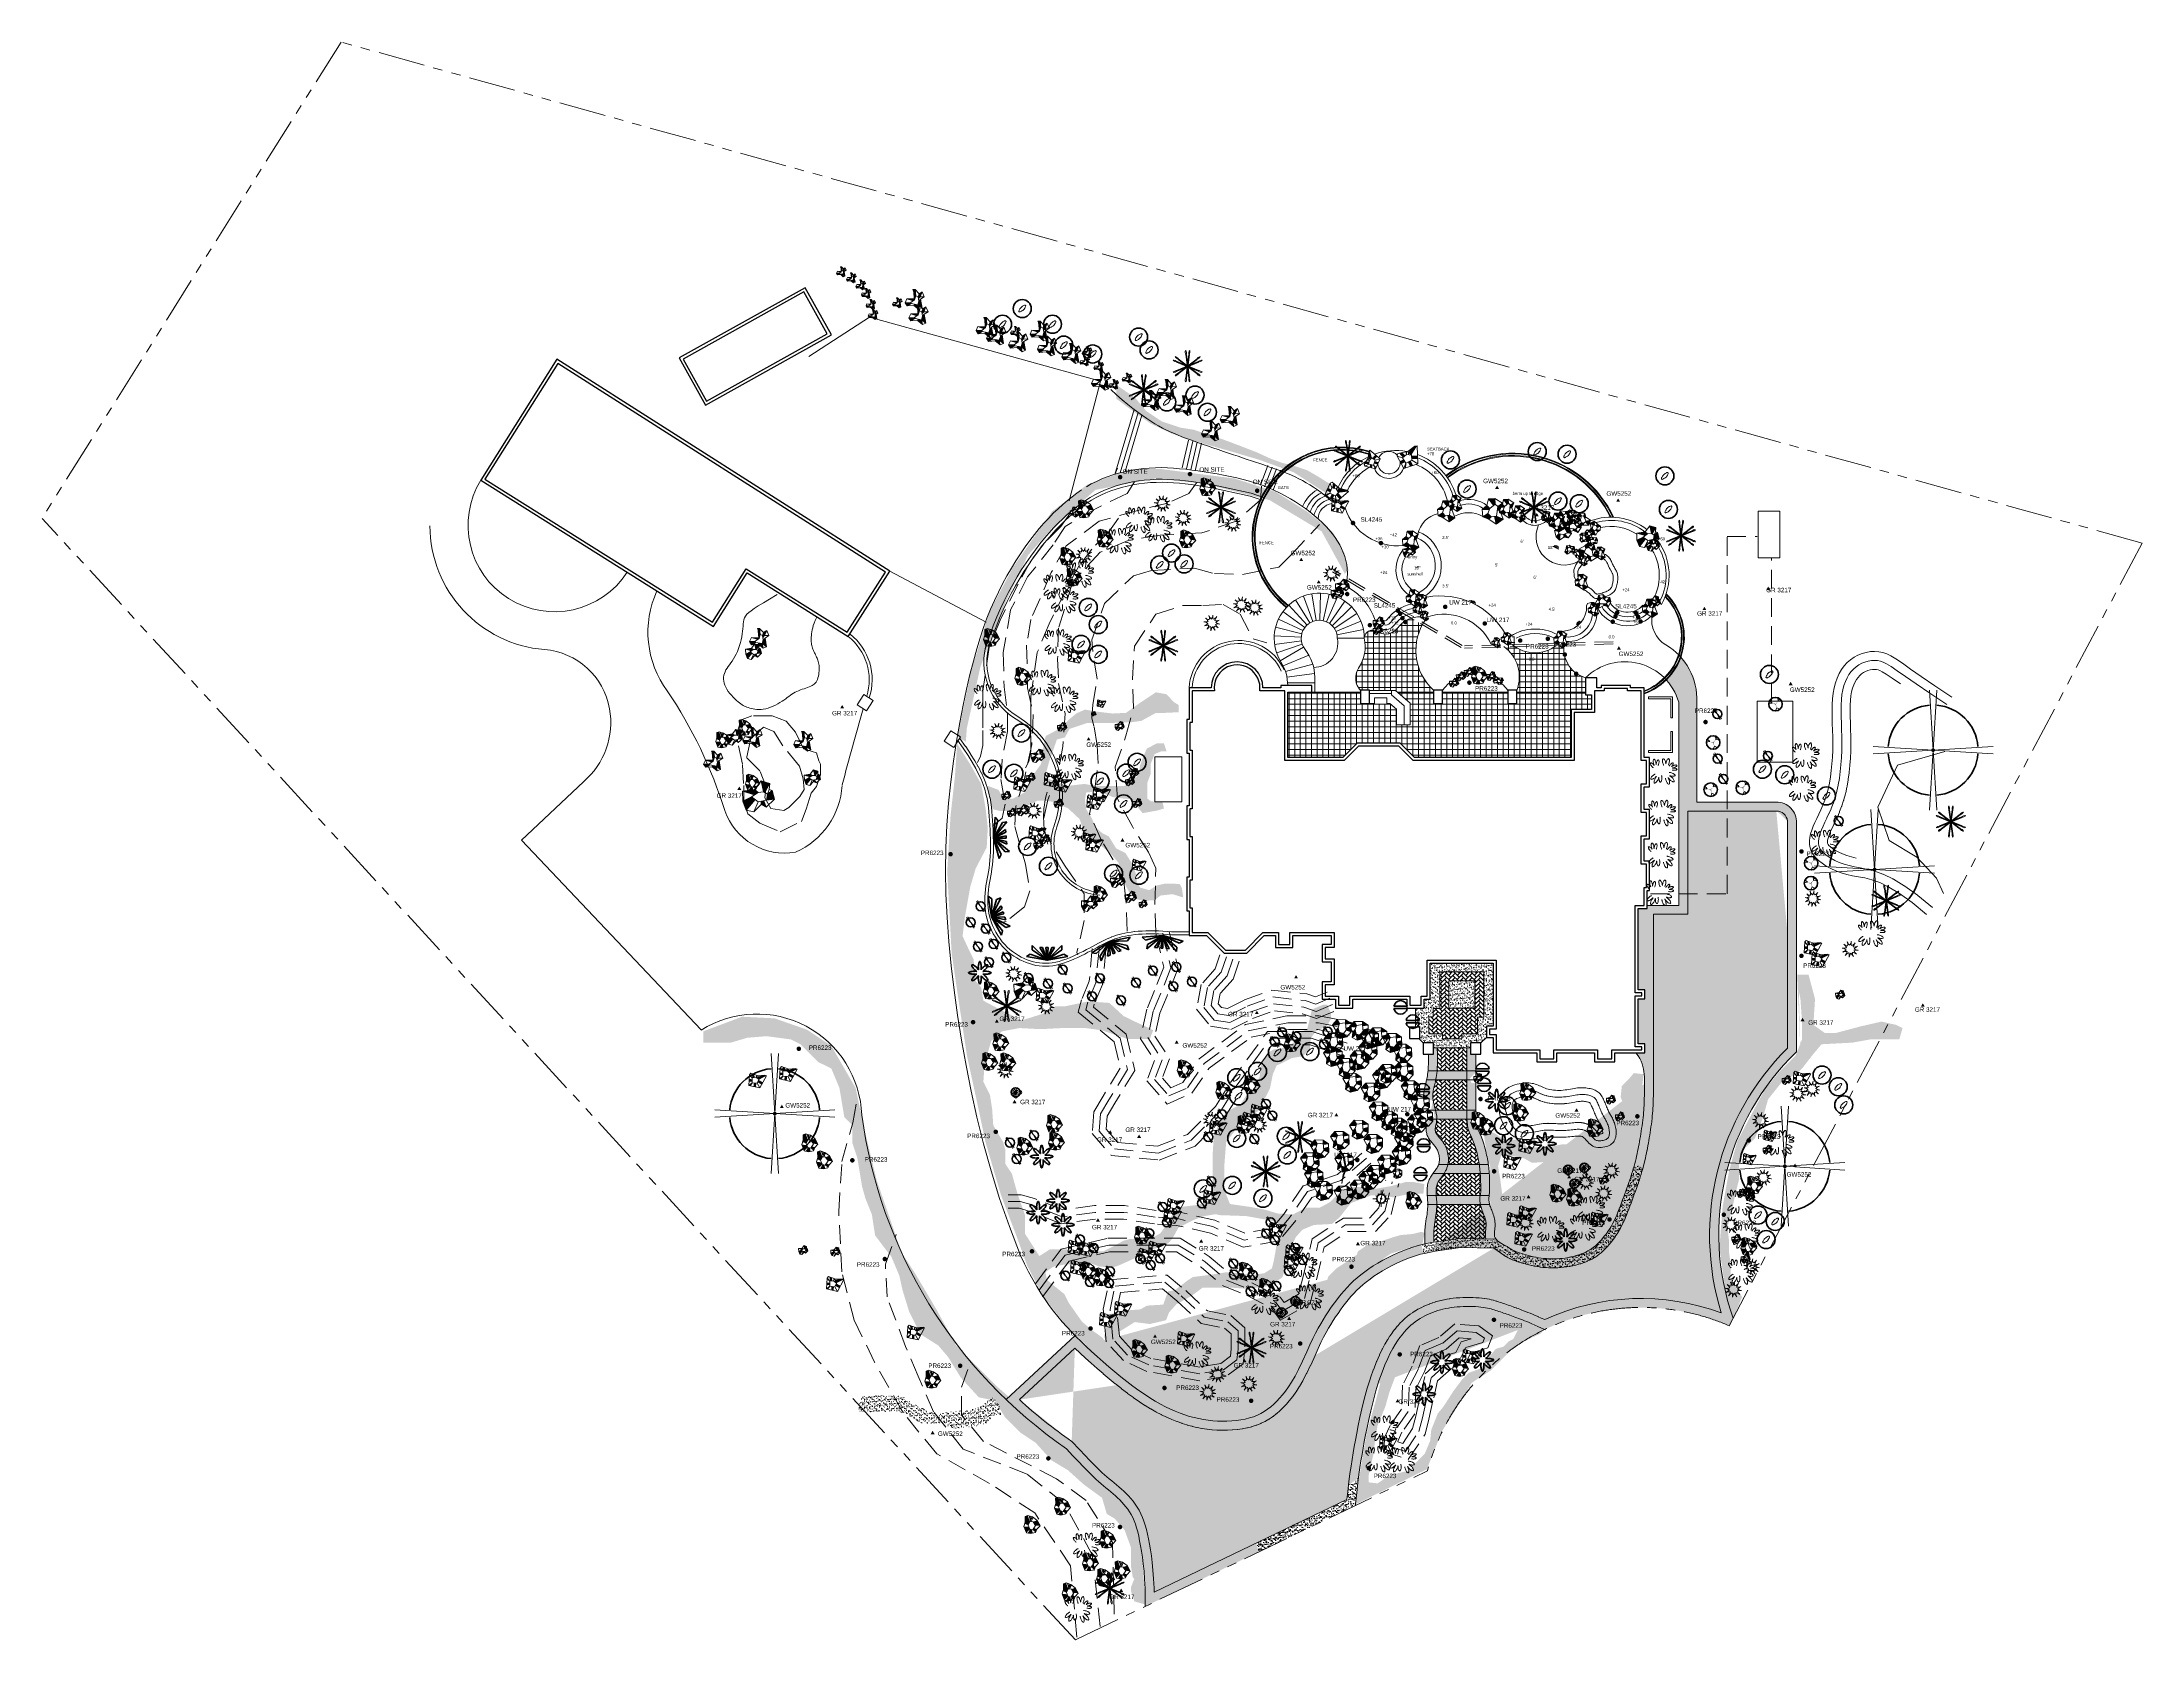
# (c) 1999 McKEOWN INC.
# Model space of a CAD drawing. Header units: inches. Extents: x -1462 to 4132, y -1442 to 2814.
import ezdxf

# ---------------------------------------------------------------- set-up
doc = ezdxf.new("R2010")
doc.units = ezdxf.units.IN
doc.header["$LTSCALE"] = 100
doc.header["$MEASUREMENT"] = 0
doc.linetypes.add('DASHED', pattern=[0.75, 0.5, -0.25])
doc.linetypes.add('PHANTOM', pattern=[2.5, 1.25, -0.25, 0.25, -0.25, 0.25, -0.25])
for name, color, linetype in [('Boulder', 7, 'Continuous'), ('EXIST RIVER RUN', 7, 'Continuous'), ('LIGHTING NOTES', 2, 'Continuous')]:
    doc.layers.add(name, color=color, linetype=linetype)
for name, color, linetype, lineweight in [('Boulders', 32, 'Continuous', 9), ('Buildings', 44, 'Continuous', 30), ('Contours', 52, 'DASHED', 9), ('DrawingEntities', 7, 'Continuous', 0), ('General Notes', 7, 'Continuous', 5), ('Hardscape', 7, 'Continuous', 5), ('Lights', 50, 'Continuous', 0), ('Mounds', 35, 'Continuous', 30), ('PlantMaterials', 3, 'Continuous', 0), ('PM-Medium', 90, 'Continuous', 20), ('PM-Micro', 103, 'Continuous', 0), ('PM-Thick', 83, 'Continuous', 50), ('Pool', 142, 'Continuous', 15), ('PropertyLines', 212, 'PHANTOM', 0), ('RiverRuns', 141, 'Continuous', 9), ('Title', 7, 'Continuous', 0), ('Walks', 253, 'Continuous', 9), ('Walls', 253, 'Continuous', 15)]:
    doc.layers.add(name, color=color, linetype=linetype, lineweight=lineweight)
doc.layers.add('PlantMaterialsCounted', color=3, linetype='Continuous', lineweight=0, plot=False)
doc.styles.add('Arial', font='ARIAL.TTF')

# ---------------------------------------------------------------- blocks, each defined once
blk = doc.blocks.new('Information')
at = {"layer": 'Title', "style": 'Arial'}
for tag, p, height in [('PROJECTNAME', (2.6, 8.4), 0.14), ('JOBNUMBER', (2.6, 8.2), 0.14), ('ADDRESS', (2.6, 8), 0.14), ('CITY', (2.6, 7.7), 0.14), ('STATE', (2.6, 7.5), 0.14), ('ZIPCODE', (2.6, 7.3), 0.14), ('LOTNUMBER', (2.6, 7.1), 0.14), ('SUBDIVISION', (2.6, 6.8), 0.14), ('BUILDER', (2.6, 6.6), 0.14), ('DATEDRAWN', (2.6, 6.2), 0.1), ('REVISION1', (2.6, 6), 0.1), ('REVISION2', (2.6, 5.9), 0.1), ('REVISION3', (2.6, 5.8), 0.1), ('REVISION4', (2.6, 5.6), 0.1), ('REVISION5', (2.6, 5.5), 0.1), ('TOTALPAGES', (2.6, 5.1), 0.14), ('PACKAGE', (2.6, 4.6), 0.14), ('I_GRANITE', (2.6, 4), 0.1), ('I_GRASS', (2.6, 3.8), 0.1), ('I_HEADER', (2.6, 3.6), 0.1), ('I_BOULDERS', (2.6, 3.4), 0.1), ('I_MOUNDS', (2.6, 3.3), 0.1), ('I_RIVERRUN', (2.6, 3.1), 0.1), ('I_IRRIGATION', (2.6, 2.9), 0.1), ('I_PLANTMATERIAL1', (2.6, 2.7), 0.1), ('I_PLANTMATERIAL2', (2.6, 2.6), 0.1), ('I_PLANTMATERIAL3', (2.6, 2.4), 0.1), ('I_PLANTMATERIAL4', (2.6, 2.2), 0.1), ('I_PLANTMATERIAL5', (2.6, 2), 0.1), ('R_GRANITE', (5.9, 4), 0.1), ('R_GRASS', (5.9, 3.8), 0.1), ('R_HEADER', (5.9, 3.6), 0.1), ('R_BOULDERS', (5.9, 3.4), 0.1), ('R_MOUNDS', (5.9, 3.3), 0.1), ('R_RIVERRUN', (5.9, 3.1), 0.1), ('R_IRRIGATION', (5.9, 2.9), 0.1), ('R_PLANTMATERIAL1', (5.9, 2.7), 0.1), ('R_PLANTMATERIAL2', (5.9, 2.6), 0.1), ('R_PLANTMATERIAL3', (5.9, 2.4), 0.1), ('R_PLANTMATERIAL4', (5.9, 2.2), 0.1), ('R_PLANTMATERIAL5', (5.9, 2), 0.1)]:
    blk.add_attdef(tag, p, '', height=height, dxfattribs=at)
blk = doc.blocks.new('PM172')
at = {"layer": 'PM-Medium'}
for p, q in [((-6, 0), (-11, 0)), ((-5.2, 3), (-6.9, 4)), ((-3, 5.2), (-4, 6.9)), ((0, 6), (0, 11)), ((3, 5.2), (4, 6.9)), ((5.2, 3), (6.9, 4)), ((6, 0), (11, 0)), ((-5.2, -3), (-6.9, -4)), ((-3, -5.2), (-4, -6.9)), ((0, -6), (0, -11)), ((3, -5.2), (4, -6.9)), ((5.2, -3), (6.9, -4))]:
    blk.add_line(p, q, dxfattribs=at)
for radius in [1, 0.5]:
    blk.add_circle((0, 0), radius, dxfattribs=at)
at = {"layer": 'PM-Thick'}
blk.add_circle((0, 0), 6, dxfattribs=at)
blk = doc.blocks.new('PM128')
at = {"layer": 'PM-Medium'}
for centre, radius, start, end in [((-4.4, 5.9), 5.19, 260.487, 291.1401), ((-6.1, -4.5), 5.4, 51.5853, 81.7036), ((-7, -0.5), 4.72, 19.0591, 52.5481), ((-1.8, 5.6), 3.29, 223.6592, 270.4042), ((-4.6, 3.4), 3.04, 338.7024, 31.9573), ((2.9, 6.7), 5.2, 199.5578, 231.2467), ((-6.1, 6.5), 6.95, 326.4645, 349.6219), ((4.4, 4.2), 3.85, 164.5786, 206.0811), ((0, 6.1), 3.7, 285.7527, 329.7878), ((11.6, -1.2), 10, 147.0384, 163.4946), ((3, 5.5), 4, 255.1168, 298.8832), ((8.6, -5.8), 8.62, 115.5532, 134.8182), ((7, 7.7), 8.62, 239.1818, 258.4468), ((-9.5, 6.7), 9.72, 297.6269, 314.2723), ((-2.6, -7.5), 6.01, 85.0369, 113.3866), ((-9.6, 0.3), 7.78, 325.0448, 346.6605), ((0.7, -6.7), 4.7, 110.4109, 147.6152), ((-7, -4), 6.33, 349.8247, 16.3259), ((9.5, -7.8), 10.6, 150.1416, 165.6532), ((-10.1, -12.4), 14.4, 31.658, 43.5027), ((0.7, -7.5), 5.49, 51.5942, 80.8654), ((5.8, -2.8), 4.28, 171.2541, 209.2849), ((4.2, -5.6), 5, 78.492, 110.832), ((6.7, 0.4), 4.38, 197.0603, 235.1449)]:
    blk.add_arc(centre, radius, start, end, dxfattribs=at)
blk = doc.blocks.new('PM161')
at = {"layer": 'PM-Medium'}
for centre, major_axis in [((-4.85, 2.01), (0.693, -0.287)), ((-4.17, 3.2), (0.595, -0.457)), ((-0.69, 5.21), (0.098, -0.744)), ((0.69, 5.21), (-0.098, -0.744)), ((4.17, 3.2), (-0.595, -0.457)), ((4.85, 2.01), (-0.693, -0.287)), ((-4.85, -2.01), (0.693, 0.287)), ((-4.17, -3.2), (0.595, 0.457)), ((-0.69, -5.21), (0.098, 0.744)), ((0.69, -5.21), (-0.098, 0.744)), ((4.17, -3.2), (-0.595, 0.457)), ((4.85, -2.01), (-0.693, 0.287))]:
    blk.add_ellipse(centre, major_axis=major_axis, ratio=0.266667, dxfattribs=at)
at = {"layer": 'PM-Thick'}
for p, q in [((4.16, -1.72), (-4.16, 1.72)), ((4.16, 1.72), (-4.16, -1.72)), ((3.57, -2.74), (-3.57, 2.74)), ((3.57, 2.74), (-3.57, -2.74)), ((0.59, -4.46), (-0.59, 4.46)), ((-0.59, -4.46), (0.59, 4.46))]:
    blk.add_line(p, q, dxfattribs=at)
blk = doc.blocks.new('PM174')
at = {"layer": 'PM-Medium'}
for centre, radius, start, end in [((6, 0), 2.33, 258.7877, 101.2123), ((0, -6), 1.67, 172.0164, 7.9836)]:
    blk.add_arc(centre, radius, start, end, dxfattribs=at)
at = {"layer": 'PM-Micro'}
for p in [(-4.7, 0.7), (-3.1, 2.1), (-3.1, 0.1), (-1.9, 4.2), (-1.7, 0.8), (-1.2, 1), (-0.7, 1.6), (-0.7, 1.2), (-0.6, 3.1), (-0.5, 0.8), (-0.4, 0.4), (-0.4, 0.2), (-0.3, 0.8), (-0.3, 0.1), (0, 1.2), (0.2, 2), (0.2, 0.7), (0.2, 0.2), (0.2, 0), (0.4, 1.4), (0.4, 1), (0.5, 0.7), (0.6, 0.2), (0.7, 0.2), (0.8, 0.3), (0.9, 0.2), (1.1, 1), (1.3, 0.5), (1.3, 0.1), (1.4, 4.4), (1.4, 2.7), (1.4, 0.5), (2.8, 2.1), (4.3, 0.7), (-4.1, -1.3), (-2.7, -2.3), (-2.7, -4.2), (-1.7, -1.2), (-1.4, -0.5), (-1.4, -3.7), (-1.2, -1), (-1.1, -1.6), (-1, -0.2), (-1, -0.3), (-1, -0.9), (-1, -2.1), (-0.7, -0.2), (-0.7, -0.3), (-0.7, -0.8), (-0.7, -1.3), (-0.7, -1.4), (-0.6, -0.7), (-0.5, -1.1), (-0.5, -2.5), (-0.4, -0.1), (-0.4, -0.7), (-0.4, -1.8), (-0.4, -1.9), (-0.3, -1.2), (-0.2, -0.4), (-0.1, -0.7), (-0.1, -1.1), (-0.1, -1.1), (-0.1, -1.2), (0, -0.1), (0, -0.4), (0, -0.5), (0, -0.5), (0, -0.8), (0.1, -1.5), (0.1, -2.2), (0.2, -0.9), (0.2, -1.6), (0.2, -1.6), (0.3, -0.1), (0.3, -1.6), (0.4, -0.1), (0.4, -0.5), (0.4, -0.9), (0.4, -1), (0.5, -0.8), (0.5, -1.2), (0.6, -0.2), (0.6, -0.3), (0.6, -0.5), (0.6, -4.2), (0.7, -0.3), (0.7, -0.3), (0.8, -0.6), (0.8, -1.3), (0.9, -1.3), (1, -0.7), (1, -0.7), (1, -0.9), (1.1, -0.3), (1.2, -0.3), (1.6, -0.4), (1.6, -2.8), (1.7, 0), (3, -1.1), (4, -2.8)]:
    blk.add_point(p, dxfattribs=at)
at = {"layer": 'PM-Thick'}
blk.add_circle((0, 0), 6, dxfattribs=at)
blk = doc.blocks.new('PM133')
at = {"layer": 'PM-Medium'}
for p, q in [((-4.22, 2.56), (-4.19, 2.63)), ((-3.4, 2.9), (-3.32, 2.92)), ((3.54, 2.07), (3.6, 2.06)), ((3.97, 1.4), (3.99, 1.34)), ((-3.24, -2.36), (-3.15, -2.4)), ((-2.2, -2.74), (-2.12, -2.69)), ((2.01, -2.96), (2.08, -2.89)), ((2.72, -2.06), (2.7, -1.97))]:
    blk.add_line(p, q, dxfattribs=at)
for points in [[(3.54, 2.07, 0.018255), (3.72, 2.27, 0.03717), (4.05, 2.73, 0.049596), (4.23, 3.11, 0.092925), (4.3, 3.48, 0.216628), (4.22, 3.64, 0.216628), (4.06, 3.68, 0.092925), (3.7, 3.56, 0.049596), (3.36, 3.31, 0.03717), (2.97, 2.91, 0.03717), (2.64, 2.46, 0.025462), (2.54, 2.27, 0.092925)], [(3.6, 2.06, -0.048191), (3.94, 2.29, -0.03717), (4.45, 2.53, -0.03717), (4.98, 2.68, -0.049596), (5.4, 2.73, -0.092925), (5.78, 2.67, -0.216628), (5.9, 2.55, -0.216628), (5.89, 2.38, -0.092925), (5.65, 2.08, -0.049596), (5.3, 1.84, -0.03717), (4.79, 1.6, -0.03717), (4.26, 1.44, -0.034586), (3.97, 1.4, -0.092925)], [(3.77, 0.5, 0.027149), (3.99, 0.44, 0.03717), (4.55, 0.37, 0.03717), (5.11, 0.38, 0.049596), (5.52, 0.46, 0.092925), (5.86, 0.64, 0.216628), (5.94, 0.79, 0.216628), (5.88, 0.95, 0.092925), (5.56, 1.16, 0.049596), (5.16, 1.28, 0.03717), (4.6, 1.35, 0.03717), (4.04, 1.34, 0.005518), (3.99, 1.34, 0.092925)], [(-3.76, -1.31, 0.027149), (-4.04, -1.45, 0.03717), (-4.66, -1.88, 0.03717), (-5.22, -2.39, 0.049596), (-5.56, -2.84, 0.092925), (-5.74, -3.32, 0.216628), (-5.69, -3.54, 0.216628), (-5.48, -3.65, 0.092925), (-4.97, -3.58, 0.049596), (-4.46, -3.34, 0.03717), (-3.83, -2.92, 0.03717), (-3.28, -2.4, 0.005518), (-3.24, -2.36, 0.092925)], [(-2.2, -2.74, -0.048191), (-2.33, -3.27, -0.03717), (-2.63, -3.96, -0.03717), (-3.03, -4.6, -0.049596), (-3.41, -5.02, -0.092925), (-3.85, -5.29, -0.216628), (-4.08, -5.28, -0.216628), (-4.22, -5.1, -0.092925), (-4.24, -4.58, -0.049596), (-4.11, -4.03, -0.03717), (-3.81, -3.34, -0.03717), (-3.41, -2.7, -0.034586), (-3.15, -2.4, -0.092925)], [(-2.12, -2.69, 0.018255), (-2.12, -3.06, 0.03717), (-2.05, -3.81, 0.049596), (-1.9, -4.36, 0.092925), (-1.62, -4.8, 0.216628), (-1.41, -4.89, 0.216628), (-1.21, -4.79, 0.092925), (-0.96, -4.34, 0.049596), (-0.83, -3.78, 0.03717), (-0.79, -3.03, 0.03717), (-0.87, -2.28, 0.025462), (-0.93, -1.99, 0.092925)], [(0.81, -3.14, 0.027149), (0.86, -3.46, 0.03717), (1.08, -4.21, 0.03717), (1.4, -4.92, 0.049596), (1.73, -5.4, 0.092925), (2.15, -5.74, 0.216628), (2.38, -5.75, 0.216628), (2.55, -5.59, 0.092925), (2.65, -5.06, 0.049596), (2.58, -4.48, 0.03717), (2.37, -3.73, 0.03717), (2.04, -3.02, 0.005518), (2.01, -2.96, 0.092925)], [(2.72, -2.06, -0.048191), (3.2, -2.36, -0.03717), (3.78, -2.88, -0.03717), (4.28, -3.48, -0.049596), (4.57, -3.99, -0.092925), (4.7, -4.51, -0.216628), (4.61, -4.73, -0.216628), (4.39, -4.81, -0.092925), (3.87, -4.67, -0.049596), (3.38, -4.36, -0.03717), (2.79, -3.84, -0.03717), (2.29, -3.24, -0.034586), (2.08, -2.89, -0.092925)], [(2.7, -1.97, 0.018255), (3.06, -2.09, 0.03717), (3.82, -2.26, 0.049596), (4.41, -2.29, 0.092925), (4.93, -2.16, 0.216628), (5.08, -1.98, 0.216628), (5.05, -1.75, 0.092925), (4.69, -1.36, 0.049596), (4.19, -1.06, 0.03717), (3.46, -0.78, 0.03717), (2.7, -0.61, 0.025462), (2.39, -0.58, 0.092925)]]:
    blk.add_lwpolyline(points, format="xyb", dxfattribs=at)
for centre, radius, start, end in [((-5.67, 3.44), 0.23, 130.02373, 178.91572), ((-4.73, 3.42), 1.16, 178.91572, 200.15167), ((-3.59, 3.84), 2.38, 200.15167, 211.50894), ((-5.67, 3.44), 0.23, 81.13173, 130.02373), ((-5.81, 2.52), 1.16, 59.89578, 81.13173), ((-2.02, 4.81), 4.23, 211.50894, 220.02373), ((-2.02, 4.81), 4.23, 220.02373, 228.53851), ((-6.42, 1.47), 2.38, 48.53851, 59.89578), ((-7.64, 0.08), 4.23, 40.02373, 48.53851), ((-3.24, 3.42), 2.38, 228.53851, 234.3726), ((-2.24, 4.37), 2.38, 170.91712, 182.2744), ((-0.39, 4.44), 4.23, 182.2744, 190.78918), ((-3.44, 4.56), 1.16, 149.68118, 170.91712), ((-0.39, 4.44), 4.23, 190.78918, 199.30396), ((-4.24, 5.03), 0.23, 100.78918, 149.68118), ((-7.64, 0.08), 4.23, 35.84045, 40.02373), ((-2.14, 3.83), 2.38, 199.30396, 210.33987), ((-4.24, 5.03), 0.23, 51.89718, 100.78918), ((-4.82, 4.29), 1.16, 30.66123, 51.89718), ((-5.87, 3.67), 2.38, 19.30396, 30.66123), ((-7.61, 3.06), 4.23, 10.78918, 19.30396), ((-7.61, 3.06), 4.23, 2.2744, 10.78918), ((-5.76, 3.14), 2.38, 354.35094, 2.2744), ((0.9, 2.65), 4.23, 167.15767, 175.67245), ((-0.94, 2.79), 2.38, 175.67245, 176.93718), ((0.9, 2.65), 4.23, 158.64289, 167.15767), ((-0.82, 3.33), 2.38, 147.28562, 158.64289), ((-1.84, 3.98), 1.16, 126.04967, 147.28562), ((-2.39, 4.74), 0.23, 77.15767, 126.04967), ((-4.54, 3.61), 2.38, 332.42236, 338.64289), ((-2.39, 4.74), 0.23, 28.26567, 77.15767), ((-6.26, 4.29), 4.23, 338.64289, 347.15767), ((-3.21, 4.3), 1.16, 7.02973, 28.26567), ((-6.26, 4.29), 4.23, 347.15767, 355.67245), ((-4.42, 4.15), 2.38, 355.67245, 7.02973), ((2.28, 4.67), 2.84, 176.4212, 187.77848), ((0.83, 4.76), 1.39, 155.18526, 176.4212), ((4.46, 4.97), 5.04, 187.77848, 196.29326), ((-0.18, 5.23), 0.275, 106.29326, 155.18526), ((4.46, 4.97), 5.04, 196.29326, 204.80804), ((-0.18, 5.23), 0.275, 57.40126, 106.29326), ((2.46, 4.05), 2.84, 204.80804, 211.02858), ((-0.78, 4.29), 1.39, 36.16532, 57.40126), ((-1.95, 3.44), 2.84, 24.80804, 36.16532), ((-3.95, 2.51), 5.04, 16.29326, 24.80804), ((-3.95, 2.51), 5.04, 7.77848, 16.29326), ((6.07, 2.81), 5.04, 167.15767, 175.67245), ((6.07, 2.81), 5.04, 158.64289, 167.15767), ((4.02, 3.62), 2.84, 147.28562, 158.64289), ((2.8, 4.4), 1.39, 126.04967, 147.28562), ((2.14, 5.3), 0.275, 77.15767, 126.04967), ((-0.42, 3.96), 2.84, 332.42236, 338.64289), ((2.14, 5.3), 0.275, 28.26567, 77.15767), ((-2.47, 4.76), 5.04, 338.64289, 347.15767), ((1.17, 4.77), 1.39, 7.02973, 28.26567), ((-2.47, 4.76), 5.04, 347.15767, 355.67245), ((-0.27, 4.6), 2.84, 355.67245, 7.02973)]:
    blk.add_arc(centre, radius, start, end, dxfattribs=at)
blk = doc.blocks.new('PM089')
at = {"layer": 'PM-Thick'}
for p, q in [((5.9, 1), (-5.9, 1)), ((5.9, -1), (-5.9, -1))]:
    blk.add_line(p, q, dxfattribs=at)
for start, end in [(9.5941, 170.4059), (189.5941, 350.4059)]:
    blk.add_arc((0, 0), 6, start, end, dxfattribs=at)
blk = doc.blocks.new('PM106')
at = {"layer": 'PM-Medium'}
blk.add_lwpolyline([(2.1, 2.1, 0.214975), (1.8, 2.3, 0.093486), (1, 2, 0.050152), (0.2, 1.6, 0.03764), (-0.8, 0.8, 0.03764), (-1.6, -0.2, 0.050152), (-2, -1, 0.093486), (-2.3, -1.8, 0.214975), (-2.1, -2.1, 0.214975), (-1.8, -2.3, 0.093486), (-1, -2, 0.050152), (-0.2, -1.6, 0.03764), (0.8, -0.8, 0.03764), (1.6, 0.2, 0.050152), (2, 1, 0.093486), (2.3, 1.8, 0.214975)], format="xyb", close=True, dxfattribs=at)
at = {"layer": 'PM-Thick'}
blk.add_circle((0, 0), 6, dxfattribs=at)
blk = doc.blocks.new('PM014')
at = {"layer": 'PM-Medium'}
for q in [(-0.49, 7.99), (0.49, 7.99), (-7.99, 0.49), (7.99, 0.49), (-7.99, -0.49), (-0.49, -7.99), (7.99, -0.49), (0.49, -7.99)]:
    blk.add_line((0, 0), q, dxfattribs=at)
at = {"layer": 'PM-Medium', "const_width": 0.25}
blk.add_lwpolyline([(-0.12, 0, 1), (0.13, 0, 1)], format="xyb", close=True, dxfattribs=at)
at = {"layer": 'PM-Thick'}
for start, end in [(94.6937, 175.3063), (4.6937, 85.3063), (184.6937, 265.3063), (274.6937, 355.3063)]:
    blk.add_arc((0, 0), 6, start, end, dxfattribs=at)
blk = doc.blocks.new('PM114')
at = {"layer": 'PM-Medium'}
for p, q in [((5.6, -6.4), (-5.6, 6.4)), ((-4, 7.6), (4, -7.6))]:
    blk.add_line(p, q, dxfattribs=at)
at = {"layer": 'PM-Medium', "const_width": 0.5}
blk.add_lwpolyline([(-0.2, 0, 1), (0.3, 0, 1)], format="xyb", close=True, dxfattribs=at)
at = {"layer": 'PM-Thick'}
blk.add_circle((0, 0), 6, dxfattribs=at)
blk = doc.blocks.new('PM199')
at = {"layer": 'PM-Thick'}
for p, q in [((-6.89, 1.22), (-5.64, 2.05)), ((0, 0), (-6.89, 1.22)), ((0, 0), (-5.64, 2.05)), ((-4.91, 3.44), (-4.95, 4.95)), ((0, 0), (-4.95, 4.95)), ((0, 0), (-4.91, 3.44)), ((-1.54, 4.24), (-2.45, 4.24)), ((0, 0), (-2.45, 4.24)), ((0, 0), (-1.54, 4.24)), ((0.37, 4.24), (-0.37, 4.24)), ((0, 0), (-0.37, 4.24)), ((0, 0), (4.95, 4.95)), ((0, 0), (2.45, 4.24)), ((0, 0), (1.54, 4.24)), ((0, 0), (0.37, 4.24)), ((0, 0), (4.91, 3.44)), ((0, 0), (5.64, 2.05)), ((0, 0), (6.89, 1.22)), ((2.45, 4.24), (1.54, 4.24)), ((4.91, 3.44), (4.95, 4.95)), ((6.89, 1.22), (5.64, 2.05))]:
    blk.add_line(p, q, dxfattribs=at)
blk = doc.blocks.new('LIGHT003')
at = {"layer": 'Lights'}
blk.add_solid([(0, 3), (-2.6, -1.5), (0, 3), (2.6, -1.5)], dxfattribs=at)
blk = doc.blocks.new('LIGHT001')
at = {"layer": 'Lights'}
for points in [[(0, 0), (-2.9, 0.9), (0, 0), (-3, 0)], [(0, 0), (-3, 0), (0, 0), (-2.9, -0.9)], [(0, 0), (-2.4, 1.8), (0, 0), (-2.9, 0.9)], [(0, 0), (-2.9, -0.9), (0, 0), (-2.4, -1.8)], [(0, 0), (-1.8, 2.4), (0, 0), (-2.4, 1.8)], [(0, 0), (-2.4, -1.8), (0, 0), (-1.8, -2.4)], [(0, 0), (-0.9, 2.9), (0, 0), (-1.8, 2.4)], [(0, 0), (-1.8, -2.4), (0, 0), (-0.9, -2.9)], [(0, 0), (0, 3), (0, 0), (-0.9, 2.9)], [(0, 0), (-0.9, -2.9), (0, 0), (0, -3)], [(0, 0), (0.9, 2.9), (0, 0), (0, 3)], [(0, 0), (1.8, 2.4), (0, 0), (0.9, 2.9)], [(0, 0), (2.4, 1.8), (0, 0), (1.8, 2.4)], [(0, 0), (2.9, 0.9), (0, 0), (2.4, 1.8)], [(0, 0), (3, 0), (0, 0), (2.9, 0.9)], [(0, 0), (2.4, -1.8), (0, 0), (2.9, -0.9)], [(0, 0), (1.8, -2.4), (0, 0), (2.4, -1.8)], [(0, 0), (0.9, -2.9), (0, 0), (1.8, -2.4)], [(0, 0), (0, -3), (0, 0), (0.9, -2.9)], [(0, 0), (2.9, -0.9), (0, 0), (3, 0)]]:
    blk.add_solid(points, dxfattribs=at)
blk = doc.blocks.new('PM134')
at = {"layer": 'PM-Thick'}
for points in [[(-1.6, 0.7, 0.005244), (-1.8, 0.7, 0.026013), (-3, 0.8, 0.026013), (-4.2, 0.7, 0.035737), (-5.1, 0.5, 0.075078), (-5.9, 0.2, 0.261777), (-6, 0, 0.261777)], [(-4.2, 4.2, 0.261777), (-4.3, 4, 0.075078), (-4, 3.2, 0.035737), (-3.5, 2.5, 0.026013), (-2.7, 1.6, 0.026013), (-1.7, 0.8, 0.005244), (-1.6, 0.7, 0.075078)], [(-0.7, 1.6, 0.005244), (-0.8, 1.7, 0.026013), (-1.6, 2.7, 0.026013), (-2.5, 3.5, 0.035737), (-3.2, 4, 0.075078), (-4, 4.3, 0.261777), (-4.2, 4.2, 0.261777)], [(0, 6, 0.261777), (-0.2, 5.9, 0.075078), (-0.5, 5.1, 0.035737), (-0.7, 4.2, 0.026013), (-0.8, 3, 0.026013), (-0.7, 1.8, 0.005244), (-0.7, 1.6, 0.075078)], [(0.7, 1.6, 0.005244), (0.7, 1.8, 0.026013), (0.8, 3, 0.026013), (0.7, 4.2, 0.035737), (0.5, 5.1, 0.075078), (0.2, 5.9, 0.261777), (0, 6, 0.261777)], [(4.2, 4.2, 0.261777), (4, 4.3, 0.075078), (3.2, 4, 0.035737), (2.5, 3.5, 0.026013), (1.6, 2.7, 0.026013), (0.8, 1.7, 0.005244), (0.7, 1.6, 0.075078)], [(1.6, 0.7, 0.005244), (1.7, 0.8, 0.026013), (2.7, 1.6, 0.026013), (3.5, 2.5, 0.035737), (4, 3.2, 0.075078), (4.3, 4, 0.261777), (4.2, 4.2, 0.261777)], [(6, 0, 0.261777), (5.9, 0.2, 0.075078), (5.1, 0.5, 0.035737), (4.2, 0.7, 0.026013), (3, 0.8, 0.026013), (1.8, 0.7, 0.005244), (1.6, 0.7, 0.075078)], [(1.6, -0.7, 0.005244), (1.8, -0.7, 0.026013), (3, -0.8, 0.026013), (4.2, -0.7, 0.035737), (5.1, -0.5, 0.075078), (5.9, -0.2, 0.261777), (6, 0, 0.261777)], [(-6, 0, 0.261777), (-5.9, -0.2, 0.075078), (-5.1, -0.5, 0.035737), (-4.2, -0.7, 0.026013), (-3, -0.8, 0.026013), (-1.8, -0.7, 0.005244), (-1.6, -0.7, 0.075078)], [(-1.6, -0.7, 0.005244), (-1.7, -0.8, 0.026013), (-2.7, -1.6, 0.026013), (-3.5, -2.5, 0.035737), (-4, -3.2, 0.075078), (-4.3, -4, 0.261777), (-4.2, -4.2, 0.261777)], [(-4.2, -4.2, 0.261777), (-4, -4.3, 0.075078), (-3.2, -4, 0.035737), (-2.5, -3.5, 0.026013), (-1.6, -2.7, 0.026013), (-0.8, -1.7, 0.005244), (-0.7, -1.6, 0.075078)], [(-0.7, -1.6, 0.005244), (-0.7, -1.8, 0.026013), (-0.8, -3, 0.026013), (-0.7, -4.2, 0.035737), (-0.5, -5.1, 0.075078), (-0.2, -5.9, 0.261777), (0, -6, 0.261777)], [(0, -6, 0.261777), (0.2, -5.9, 0.075078), (0.5, -5.1, 0.035737), (0.7, -4.2, 0.026013), (0.8, -3, 0.026013), (0.7, -1.8, 0.005244), (0.7, -1.6, 0.075078)], [(0.7, -1.6, 0.005244), (0.8, -1.7, 0.026013), (1.6, -2.7, 0.026013), (2.5, -3.5, 0.035737), (3.2, -4, 0.075078), (4, -4.3, 0.261777), (4.2, -4.2, 0.261777)], [(4.2, -4.2, 0.261777), (4.3, -4, 0.075078), (4, -3.2, 0.035737), (3.5, -2.5, 0.026013), (2.7, -1.6, 0.026013), (1.7, -0.8, 0.005244), (1.6, -0.7, 0.075078)]]:
    blk.add_lwpolyline(points, format="xyb", dxfattribs=at)
blk = doc.blocks.new('PM023')
at = {"layer": 'PM-Medium'}
for p, q in [((-6, 0.1), (-4.7, 0.7)), ((-5.4, 2.7), (-4.1, 2)), ((-4.7, 0.7), (-3.1, 0.8)), ((-4.1, 2), (-3.1, 0.8)), ((2, 5.7), (1.9, 4.7)), ((1.9, 4.7), (2.4, 3.5)), ((2.4, 3.5), (2.2, 2.5)), ((3.7, 2.8), (2.2, 2.5)), ((3.9, 4.5), (2.4, 3.5)), ((4.9, 2.2), (3.7, 2.8)), ((5.6, 2.2), (4.9, 2.2)), ((0, -6), (1.1, -3.3)), ((2.8, -4.1), (1.1, -3.3)), ((3.1, -5.2), (2.8, -4.1))]:
    blk.add_line(p, q, dxfattribs=at)
for points in [[(-3.1, 0.8, 0, 0.25, 0), (-1.5, 0.2, 0.25, 0.4, 0), (0, 0, 0.4, 0.4, 0)], [(2.2, 2.5, 0, 0.25, 0), (1.1, 1.1, 0.25, 0.4, 0), (0, 0, 0, 0, 0)], [(1.1, -3.3, 0, 0.25, 0), (0.5, -1.5, 0.25, 0.4, 0), (0, 0, 0, 0, 0)]]:
    blk.add_lwpolyline(points, format="xyseb", dxfattribs=at)
at = {"layer": 'PM-Thick'}
blk.add_circle((0, 0), 6, dxfattribs=at)
blk = doc.blocks.new('BOULDER001')
at = {"layer": 'Boulders'}
for p, q in [((-6.7, -2.4), (-5.7, 0.8)), ((-5.7, 0.8), (-3.5, 3.8)), ((-5.7, 0.8), (-2.7, -0.9)), ((-5.4, 1.2), (-2.6, 0)), ((-3.5, 3.8), (0.2, 5.8)), ((-2.5, 1.2), (-2.7, -0.9)), ((0, 2.9), (-2.5, 1.2)), ((2.9, 1), (0, 2.9)), ((0.2, 5.8), (2.4, 3.8)), ((2.4, 3.8), (4.6, 2.8)), ((2.4, -0.9), (2.9, 1)), ((4.6, 2.8), (5.3, -0.5)), ((-6, -4.1), (-6.7, -2.4)), ((-6.4, -1.5), (-3.4, -0.5)), ((-3.7, -0.3), (-6, -0.4)), ((-2.3, -4), (-6, -4.1)), ((-2.7, -0.9), (-0.2, -2.1)), ((0.6, -4.9), (-2.3, -4)), ((-0.2, -2.1), (2.4, -0.9)), ((4.8, -3.3), (0.6, -4.9)), ((5.3, -0.5), (4.8, -3.3))]:
    blk.add_line(p, q, dxfattribs=at)
for points in [[(-3.5, 3.8), (0.2, 5.8), (-2.5, 1.2), (0, 2.9)], [(2.4, 3.8), (4.6, 2.8), (1.7, 1.7), (2.9, 1)], [(2.4, -0.9), (5, -2.3), (2.7, 0.4), (5.3, -0.5)], [(2.7, 0.4), (5.3, -0.5), (5, 1)], [(-6.7, -2.4), (-6, -4.1), (-2.7, -0.9), (-0.2, -2.1)], [(-6, -4.1), (-0.2, -2.1), (-2.3, -4), (-1.2, -4.4)], [(0.6, -4.9), (4.8, -3.3), (0.9, -1.6), (2.4, -0.9)]]:
    blk.add_solid(points, dxfattribs=at)
blk = doc.blocks.new('BOULDER002')
at = {"layer": 'Boulders'}
for p, q in [((0.3, 5.3), (-5.9, 1.7)), ((-5.9, 1.7), (-3.1, 0.8)), ((-5.9, 1.7), (-3.2, -5.3)), ((-3.1, 0.8), (-5.6, 0.9)), ((-3.1, 0.8), (-0.4, 2.6)), ((-1.5, -2.2), (-3.1, 0.8)), ((-0.4, 2.6), (0.3, 5.3)), ((-0.4, 2.6), (1.3, 0.7)), ((1.7, 5.1), (0.3, 5.3)), ((1.3, 0.7), (1.1, -1.8)), ((2.9, 0.1), (1.1, -1.8)), ((1.2, -0.6), (2.9, 0.1)), ((1.3, 0.7), (2.7, 1.1)), ((2.8, 0.7), (1.3, 0.7)), ((2.9, 0.1), (1.7, 5.1)), ((5.7, -3.4), (2.9, 0.1)), ((-3.2, -5.3), (-1.5, -2.2)), ((-3.2, -5.3), (5.9, -4.5)), ((1.1, -1.8), (-1.5, -2.2)), ((5.9, -4.5), (5.7, -3.4))]:
    blk.add_line(p, q, dxfattribs=at)
for points in [[(-2.2, 3.8), (-1.2, 2.1), (-3.6, 3), (-2.6, 1.2)], [(-0.3, 2.5), (0.7, 1.3), (1.8, 4.5), (2.3, 2.8)], [(-2.6, -0.2), (-4.7, -1.4), (-1.8, -1.6), (-4.1, -2.9)], [(-0.9, -2.1), (-0.7, -5.1), (0.8, -1.8), (1, -4.9)], [(1.1, -1.8), (5.9, -4.5), (2.4, -0.4), (5.7, -3.4)], [(2.4, -0.4), (5.7, -3.4), (4.1, -1.3)]]:
    blk.add_solid(points, dxfattribs=at)
blk = doc.blocks.new('BOULDER003')
at = {"layer": 'Boulders'}
for p, q in [((-6.62, 0.34), (-4.67, 1.64)), ((-6.62, 0.34), (-2.61, 1)), ((-5.33, -2.87), (-6.62, 0.34)), ((-2.53, 0.47), (-5.33, -2.87)), ((-5.08, 2.67), (-3.03, 5.54)), ((-2.81, 2.2), (-5.08, 2.67)), ((-4.67, 1.64), (-5.08, 2.67)), ((-2.81, 2.2), (-4.67, 1.64)), ((-3.03, 5.54), (1.35, 4.94)), ((-0.86, 3.37), (-3.03, 5.54)), ((-2.81, 2.2), (-0.86, 3.37)), ((-2.53, 0.47), (-2.81, 2.2)), ((-1.11, -1.04), (-2.53, 0.47)), ((-0.86, 3.37), (1.66, 1.29)), ((1.35, 4.94), (0.03, 2.64)), ((1.76, 2.71), (0.83, 1.98)), ((1.35, 4.94), (1.76, 2.71)), ((1.66, 1.29), (5.79, 2.33)), ((1.66, 1.29), (1.79, -1.89)), ((1.76, 2.71), (5.79, 2.33)), ((5.79, 2.33), (7.02, -0.29)), ((-1.14, -2.84), (-5.33, -2.87)), ((-1.14, -2.84), (-1.11, -1.04)), ((2.26, -5.95), (-1.14, -2.84)), ((1.79, -1.89), (-1.11, -1.04)), ((2.26, -5.95), (0.47, -1.5)), ((7.02, -0.29), (1.72, -0.23)), ((1.79, -1.89), (5.19, -3.47)), ((5.19, -3.47), (2.26, -5.95)), ((7.02, -0.29), (5.19, -3.47))]:
    blk.add_line(p, q, dxfattribs=at)
for points in [[(-6.62, 0.34), (-5.33, -2.87), (-2.61, 1), (-2.53, 0.47)], [(-5.08, 2.67), (-3.03, 5.54), (-2.81, 2.2), (-0.86, 3.37)], [(1.35, 4.94), (0.03, 2.64), (1.76, 2.71), (0.83, 1.98)], [(-1.11, -1.04), (0.47, -1.5), (-1.14, -2.84), (2.26, -5.95)], [(1.79, -1.89), (1.72, -0.23), (5.19, -3.47), (7.02, -0.29)]]:
    blk.add_solid(points, dxfattribs=at)
blk = doc.blocks.new('BOULDER004')
at = {"layer": 'Boulders'}
for p, q in [((-5.7, 1.1), (-3.5, 4.4)), ((-2.5, 0.9), (-5.7, 1.1)), ((-4.1, -1.8), (-5.7, 1.1)), ((-3.5, 4.4), (-0.7, 1.9)), ((-3.5, 4.4), (-0.3, 4.4)), ((-2.5, 0.9), (-0.1, 2.3)), ((-2.3, -1.6), (-2.5, 0.9)), ((-0.3, 4.4), (2.5, 6.6)), ((-0.1, 2.3), (-0.3, 4.4)), ((-0.1, 2.3), (3.5, 2.3)), ((3.8, 0.5), (0.1, -3.1)), ((2.5, 6.6), (2.5, 2.3)), ((2.5, 6.6), (5.2, 4.6)), ((6.7, 0.2), (3.4, -1.7)), ((3.5, 2.3), (5.2, 4.6)), ((3.5, 2.3), (3.8, 0.5)), ((3.8, 0.5), (6.7, 0.2)), ((5.2, 4.6), (6.7, 0.2)), ((-2.3, -1.6), (-4.1, -1.8)), ((-2.8, -6.2), (-4.1, -1.8)), ((-2.8, -6.2), (-0.8, -2.5)), ((1.8, -6.5), (-2.8, -6.2)), ((0.1, -3.1), (-2.3, -1.6)), ((0.1, -3.1), (1.8, -6.5)), ((3.4, -1.7), (1.8, -6.5)), ((3.4, -1.7), (2.2, -1))]:
    blk.add_line(p, q, dxfattribs=at)
for points in [[(-2.5, 0.9), (-2.3, -1.6), (-5.7, 1.1), (-4.1, -1.8)], [(-3.5, 4.4), (-0.3, 4.4), (-0.7, 1.9), (-0.1, 2.3)], [(3.8, 0.5), (2.2, -1), (6.7, 0.2), (3.4, -1.7)], [(2.5, 6.6), (5.2, 4.6), (2.5, 2.3), (3.5, 2.3)], [(0.1, -3.1), (-0.8, -2.5), (1.8, -6.5), (-2.8, -6.2)]]:
    blk.add_solid(points, dxfattribs=at)
blk = doc.blocks.new('BOULDER006')
at = {"layer": 'Boulders'}
for p, q in [((-4.6, 4.4), (-6.6, 1.3)), ((-2.5, 1.7), (-6.6, 1.3)), ((-6.6, 1.3), (-5.6, -3.3)), ((-4.6, 4.4), (-2.5, 1.7)), ((-1.2, 3.9), (-4.6, 4.4)), ((-2.5, 1.7), (-3.3, -1.2)), ((0.5, 2.3), (-2.5, 1.7)), ((2.7, 6), (-1.2, 3.9)), ((0.5, 2.3), (-1.2, 3.9)), ((3.3, 1.3), (0.5, 2.3)), ((2.7, 6), (2.2, 1.7)), ((6, 2.9), (2.7, 6)), ((3.3, 1.3), (6, 2.9)), ((3.7, -2.6), (3.3, 1.3)), ((5.8, -2.7), (6, 2.9)), ((-3.3, -1.2), (-5.6, -3.3)), ((-5.6, -3.3), (-2.4, -6.3)), ((-3.3, -1.2), (-1.2, -3)), ((-1.2, -3), (-2.4, -6.3)), ((-2.4, -6.3), (3.2, -6.3)), ((-1.2, -3), (3.7, -2.6)), ((3.2, -6.3), (2.8, -2.7)), ((3.2, -6.3), (5.8, -2.7)), ((3.7, -2.6), (5.8, -2.7))]:
    blk.add_line(p, q, dxfattribs=at)
for points in [[(-3.3, -1.2), (-2.5, 1.7), (-5.6, -3.3), (-6.6, 1.3)], [(-4.6, 4.4), (-1.2, 3.9), (-2.5, 1.7), (0.5, 2.3)], [(2.7, 6), (6, 2.9), (2.2, 1.7), (3.3, 1.3)], [(-1.2, -3), (-2.4, -6.3), (0.4, -2.9), (1.3, -6.3)], [(3.2, -6.3), (5.8, -2.7), (2.8, -2.7), (3.7, -2.6)]]:
    blk.add_solid(points, dxfattribs=at)
blk = doc.blocks.new('BOULDER008')
at = {"layer": 'Boulders'}
for p, q in [((-7, 0.3), (-5.1, 3.4)), ((-7, 0.3), (-3.5, 1.1)), ((-4.6, -0.6), (-7, 0.3)), ((-5.1, 3.4), (-2.3, 2.4)), ((-3.5, 1.1), (-5.1, 3.4)), ((-4.6, -0.6), (-2.6, 0.1)), ((-3.5, 1.1), (-1.8, 1)), ((-0.7, 2.2), (-2.6, 0.1)), ((-2.6, 0.1), (-2.3, -1.5)), ((-2.3, 2.4), (1.8, 6.7)), ((-0.7, 2.2), (-2.3, 2.4)), ((1.7, 3.1), (-0.7, 2.2)), ((1.7, 3.1), (1.8, 6.7)), ((1.7, 3.1), (3.9, 5.5)), ((3.7, -0.8), (1.7, 3.1)), ((1.8, 6.7), (3.9, 5.5)), ((3.7, 1.2), (2.7, 1.1)), ((3.9, 5.5), (3.7, 1.2)), ((3.7, 1.2), (6.6, -2.1)), ((-5.3, -4.3), (-4.6, -0.6)), ((-2.3, -1.5), (-5.3, -4.3)), ((-4.4, -5.5), (-5.3, -4.3)), ((-4.4, -5.5), (-2.3, -1.5)), ((-2.3, -1.5), (0.3, -0.6)), ((0.2, -1.3), (0.3, -0.6)), ((2.8, -5.1), (0.2, -1.3)), ((0.3, -0.6), (3.3, -1.5)), ((2.8, -5.1), (1.4, -0.9)), ((5.7, -4.5), (2.8, -5.1)), ((3.3, -1.5), (3.7, -0.8)), ((3.3, -1.5), (5.7, -4.5)), ((3.7, -0.8), (6.6, -2.1)), ((6.6, -2.1), (5.7, -4.5))]:
    blk.add_line(p, q, dxfattribs=at)
for points in [[(-7, 0.3), (-4.6, -0.6), (-3.5, 1.1), (-2.6, 0.1)], [(-3.5, 1.1), (-2.6, 0.1), (-1.8, 1)], [(-2.3, 2.4), (-0.7, 2.2), (1.8, 6.7), (1.7, 3.1)], [(1.7, 3.1), (3.9, 5.5), (2.7, 1.1), (3.7, 1.2)], [(-2.3, -1.5), (-4.4, -5.5), (-5.3, -4.3)], [(-2.3, -1.5), (-4.4, -5.5), (0.3, -0.6), (0.2, -1.3)], [(1.4, -0.9), (0.3, -0.6), (2.8, -5.1), (0.2, -1.3)], [(3.7, -0.8), (3.3, -1.5), (6.6, -2.1), (5.7, -4.5)]]:
    blk.add_solid(points, dxfattribs=at)

msp = doc.modelspace()

# ---------------------------------------------------------------- hatches: boundary and pattern name
at = {"layer": 'EXIST RIVER RUN'}
h = msp.add_hatch(dxfattribs=at)
h.set_pattern_fill('AR-CONC', color=34, scale=5, style=0)
h.set_pattern_definition([(50, (0, 0), (35.863, -3.1376), [3.75, -41.25]), (355, (0, 0), (-6.93757, 37.6096), [3, -33]), (100.4514, (2.99, -0.26), (28.92547, 34.47198), [3.187, -35.0571]), (46.1842, (0, 10), (53.36205, -8.27595), [5.625, -61.875]), (96.6356, (4.447, 9.31), (46.7331, 48.7059), [4.7805, -52.5857]), (351.1842, (0, 10), (46.7331, 48.7059), [4.5, -49.5]), (21, (5, 7.5), (29.84535, -20.13094), [3.75, -41.25]), (326, (5, 7.5), (12.16577, 36.2575), [3, -33]), (71.4514, (7.487, 5.822), (42.01113, 16.12652), [3.187, -35.0571]), (37.5, (0, 0), (0.60799, 16.64469), [0, -32.6, 0, -33.5, 0, -33.125]), (7.5, (0, 0), (13.15348, 19.72059), [0, -19.1, 0, -31.85, 0, -12.625]), (327.5, (-11.15, 0), (26.69112, -1.127744), [0, -12.5, 0, -39, 0, -51.75]), (317.5, (-16.15, 0), (29.1593, 5.00525), [0, -16.25, 0, -25.9, 0, -36.75])])
h.paths.add_polyline_path([(1396.8, 1902.9), (1449.3, 1867), (1479.7, 1831.1), (1521.2, 1803.5), (1570.9, 1786.9), (1606.8, 1781.4), (1645.5, 1767.6), (1681.4, 1756.6), (1725.7, 1740), (1775.4, 1720.7), (1811.3, 1704.1), (1841.7, 1693.1), (1874.9, 1684.8), (1908, 1673.7), (1941.2, 1654.4), (1971.6, 1635.1), (1960.6, 1607.5), (1957.8, 1613), (1872.1, 1668.2), (1780.9, 1701.3), (1687, 1728.9), (1609.6, 1751), (1548.8, 1770.4), (1490.8, 1798), (1432.7, 1839.4), (1399.6, 1864.2), (1399.6, 1891.8), (1394, 1908.4), (1388.5, 1911.2)])
h.paths.add_polyline_path([(2010.3, 1394.9), (1946.7, 1510.8), (1808.6, 1593.7), (1634.5, 1637.8), (1504.6, 1651.6), (1344.3, 1621.3), (1231, 1521.9), (1164.7, 1447.3), (1106.6, 1325.9), (1070.7, 1237.5), (1037.6, 1149.2), (1001.6, 986.3), (998.9, 950.4), (976.8, 964.2), (1012.7, 1138.1), (1062.4, 1298.2), (1126, 1417), (1228.2, 1563.3), (1322.2, 1635.1), (1438.3, 1676.5), (1521.2, 1676.5), (1626.2, 1662.7), (1714.6, 1651.6), (1825.1, 1615.7), (1908, 1563.3), (1977.1, 1508.1), (2007.5, 1452.9), (2018.6, 1405.9), (2007.5, 1397.6)])
h = msp.add_hatch(dxfattribs=at)
h.set_pattern_fill('AR-CONC', color=34, scale=8, style=0)
h.paths.add_polyline_path([(3222.3, 127.3), (3213.7, 330), (3243.9, 330), (3261.2, 265.3), (3256.8, 196.3), (3287.1, 174.8), (3317.3, 174.8), (3382.1, 192), (3438.2, 205), (3477, 196.3), (3494.3, 187.7), (3485.7, 157.5), (3464.1, 157.5), (3408, 157.5), (3360.5, 148.9), (3278.4, 144.6), (3256.8, 118.7), (3226.6, 79.9), (3218, 71.2), (3170.5, 41), (3136, -2.1), (3123, -49.5), (3101.4, -105.6), (3071.2, -135.8), (3058.3, -174.6), (3058.3, -217.8), (3049.6, -252.3), (3041, -291.1), (3036.7, -308.4), (3028, -342.9), (3032.4, -381.7), (3032.4, -411.9), (3036.7, -442.1), (3036.7, -480.9), (3058.3, -515.4), (3066.9, -528.3), (3036.7, -601.7), (3019.4, -489.5), (3006.4, -398.9), (3015.1, -286.8), (3032.4, -191.9), (3053.9, -114.2), (3097.1, -32.3), (3127.3, 23.8), (3166.2, 71.2), (3209.4, 114.4), (3226.6, 157.5), (3226.6, 205), (3222.3, 265.3), (3218, 286.9)])
h.paths.add_polyline_path([(2717.2, -179.9), (2667.6, -159.5), (2632.6, -162.4), (2597.6, -165.3), (2553.8, -168.2), (2507.2, -171.2), (2486.7, -159.5), (2457.6, -153.7), (2425.5, -150.7), (2416.7, -179.9), (2422.6, -214.9), (2428.4, -258.6), (2443, -296.5), (2437.2, -331.5), (2437.2, -360.6), (2448.8, -375.2), (2475.1, -378.1), (2486.7, -375.2), (2510.1, -375.2), (2562.6, -398.5), (2603.4, -389.7), (2638.4, -378.1), (2653, -354.8), (2661.8, -334.4), (2688, -311), (2705.5, -281.9), (2705.5, -258.6), (2717.2, -229.4), (2731.8, -212), (2728.9, -197.4)], flags=16)
h.paths.add_polyline_path([(2804.7, 64.9), (2778.4, 67.8), (2763.9, 50.4), (2746.4, 32.9), (2743.4, 3.7), (2755.1, -25.4), (2766.8, -54.6), (2766.8, -77.9), (2760.9, -104.1), (2758, -133.3), (2728.9, -144.9), (2693.9, -139.1), (2664.7, -121.6), (2620.9, -121.6), (2588.8, -121.6), (2562.6, -127.4), (2539.2, -127.4), (2513, -130.3), (2495.5, -130.3), (2475.1, -109.9), (2460.5, -109.9), (2428.4, -107), (2408, -92.5), (2393.4, -86.6), (2378.8, -95.4), (2387.6, -150.7), (2396.3, -182.8), (2393.4, -223.6), (2390.5, -244), (2396.3, -276.1), (2410.9, -296.5), (2405.1, -328.5), (2405.1, -354.8), (2413.8, -381), (2443, -407.2), (2550.9, -421.8), (2606.3, -424.7), (2641.3, -410.1), (2673.4, -389.7), (2693.9, -366.4), (2714.3, -343.1), (2717.2, -343.1), (2740.5, -284.8), (2760.9, -223.6), (2778.4, -174.1), (2790.1, -124.5), (2798.9, -75), (2804.7, -25.4), (2798.9, 18.3)])
h.paths.add_polyline_path([(2469.2, -617.1), (2428.4, -599.6), (2396.3, -590.8), (2352.6, -587.9), (2320.5, -587.9), (2265, -605.4), (2221.3, -602.5), (2189.2, -631.6), (2174.6, -660.8), (2160, -701.6), (2145.4, -733.7), (2127.9, -780.3), (2116.3, -821.1), (2095.9, -870.6), (2090, -905.6), (2084.2, -949.3), (2072.5, -1001.8), (2072.5, -1022.2), (2095.9, -1025.1), (2133.8, -998.9), (2145.4, -998.9), (2183.4, -990.1), (2195, -972.6), (2221.3, -946.4), (2235.9, -911.4), (2238.8, -882.3), (2256.3, -838.6), (2270.9, -821.1), (2297.1, -780.3), (2323.4, -745.3), (2338, -730.7), (2370.1, -719.1), (2396.3, -684.1), (2410.9, -666.6), (2431.3, -660.8), (2445.9, -646.2), (2457.6, -640.4)], flags=16)
h.paths.add_polyline_path([(2539.2, -614.2), (2413.8, -567.5), (2338, -553), (2235.9, -567.5), (2183.4, -593.8), (2139.6, -675.4), (2107.5, -739.5), (2092.9, -797.8), (2066.7, -891), (2049.2, -996), (2037.5, -1065.9), (2037.5, -1080.5), (2227.1, -987.2), (2268, -885.2), (2311.7, -815.3), (2346.7, -757), (2396.3, -724.9), (2445.9, -675.4), (2475.1, -652), (2498.4, -640.4), (2530.5, -625.8)])
h.paths.add_polyline_path([(2215.5, -386.8), (2130.9, -413.1), (2005.4, -500.5), (1952.9, -567.5), (1900.4, -684.1), (1865.4, -768.6), (1810, -821.1), (1760.4, -850.2), (1687.5, -859), (1556.2, -826.9), (1448.3, -765.7), (1363.7, -695.8), (1273.2, -614.2), (1203.2, -523.8), (1162.4, -445.1), (1136.1, -372.3), (1092.4, -256.4), (1051.5, -116.6), (1031.1, -20.4), (1002, 113.7), (978.6, 268.2), (961.1, 387.7), (949.4, 604.5), (958.2, 753.2), (969.9, 858.1), (975.7, 945.5), (1010.7, 890.2), (1039.9, 837.7), (1051.5, 773.6), (1057.4, 721.1), (1054.5, 668.7), (1025.3, 613.3), (1010.7, 563.7), (996.1, 482.1), (990.3, 432.6), (1007.8, 394.7), (1019.5, 371.4), (1025.3, 313.1), (1039.9, 295.6), (1045.7, 260.6), (1089.5, 237.3), (1147.8, 208.2), (1203.2, 225.6), (1238.2, 246), (1264.5, 246), (1319.9, 257.7), (1337.4, 257.7), (1381.2, 254.8), (1419.1, 219.8), (1442.4, 208.2), (1474.5, 193.6), (1497.9, 181.9), (1489.1, 158.6), (1430.8, 158.6), (1360.8, 181.9), (1317, 187.8), (1255.7, 187.8), (1197.4, 184.8), (1142, 187.8), (1095.3, 179), (1066.1, 152.8), (1048.6, 88.7), (1045.7, 44.9), (1063.2, 10), (1069, -27.9), (1072, -71.6), (1098.2, -115.4), (1104, -135.8), (1104, -173.6), (1121.6, -199.9), (1136.1, -252.3), (1156.6, -310.6), (1156.6, -360.2), (1194.5, -419), (1209.1, -451), (1214.9, -483.1), (1261.6, -521), (1273.2, -544.3), (1308.2, -593.9), (1331.6, -614.3), (1363.7, -637.6), (1375.3, -658), (1398.7, -698.8), (1424.9, -710.4), (1457, -730.8), (1471.6, -751.2), (1500.8, -757.1), (1527, -774.6), (1547.4, -792), (1573.7, -800.8), (1611.6, -800.8), (1626.2, -809.5), (1655.4, -809.5), (1693.3, -809.5), (1725.4, -809.5), (1748.7, -809.5), (1783.7, -797.9), (1801.2, -774.6), (1833.3, -748.3), (1842.1, -727.9), (1847.9, -701.7), (1856.7, -666.7), (1880, -643.4), (1891.7, -611.3), (1900.4, -576.4), (1912.1, -544.3), (1955.8, -500.6), (1964.6, -474.4), (1987.9, -451), (2020, -430.6), (2040.4, -416.1), (2043.3, -407.3), (2072.5, -386.9), (2101.7, -381.1), (2136.7, -369.4), (2157.1, -363.6), (2189.2, -360.7), (2212.5, -354.9), (2221.3, -357.8)])
h.paths.add_polyline_path([(1478.1, -1347.9), (1465.2, -1175.4), (1430.6, -1084.8), (1348.6, -1015.8), (1223.4, -890.7), (1085.3, -769.9), (973, -657.7), (921.2, -562.8), (865.1, -467.9), (826.2, -407.6), (804.6, -342.9), (761.5, -217.8), (731.2, -92.7), (705.3, 28.1), (640.6, 140.3), (575.8, 183.4), (489.5, 213.6), (403.1, 217.9), (299.5, 179.1), (299.5, 148.9), (334.1, 148.9), (372.9, 148.9), (416.1, 161.8), (467.9, 166.1), (532.7, 157.5), (558.6, 144.6), (606, 97.1), (640.6, 79.9), (662.2, 28.1), (675.1, -49.5), (696.7, -71.1), (696.7, -118.6), (709.7, -157.4), (722.6, -235), (731.2, -265.2), (748.5, -308.4), (757.2, -364.4), (783.1, -398.9), (800.3, -420.5), (821.9, -472.3), (830.5, -511.1), (847.8, -567.2), (878, -627.5), (925.5, -657.7), (951.4, -687.9), (986, -744), (1033.5, -795.8), (1076.6, -804.4), (1102.5, -847.5), (1145.7, -890.7), (1184.6, -916.6), (1227.7, -964), (1270.9, -989.9), (1314.1, -1028.7), (1361.6, -1063.2), (1374.5, -1106.3), (1396.1, -1119.3), (1422, -1149.5), (1439.3, -1196.9), (1439.3, -1218.5), (1439.3, -1248.7), (1443.6, -1274.6), (1447.9, -1278.9), (1439.3, -1300.5), (1439.3, -1313.4), (1447.9, -1339.3)])
at = {"layer": 'RiverRuns'}
h = msp.add_hatch(dxfattribs=at)
h.set_pattern_fill('AR-SAND', scale=5, style=0)
h.paths.add_polyline_path([(1578.1, 535.5), (1549.7, 544.4), (1517.9, 540.8), (1501.9, 528.5), (1473.6, 526.7), (1448.8, 532), (1432.9, 551.5), (1406.3, 602.7), (1406.3, 627.5), (1383.3, 654), (1340.8, 687.7), (1319.6, 701.8), (1312.5, 714.2), (1301.9, 744.3), (1271.8, 772.6), (1234.6, 790.2), (1204.5, 793.8), (1190.4, 793.8), (1149.6, 772.6), (1128.4, 765.5), (1091.2, 765.5), (1070, 770.8), (1057.6, 832.7), (1085.9, 822.1), (1098.3, 799.1), (1124.9, 799.1), (1158.5, 816.8), (1172.7, 853.9), (1199.2, 891.1), (1204.5, 931.7), (1211.6, 965.4), (1250.6, 986.6), (1271.8, 1007.8), (1293, 1025.5), (1316.1, 1036.1), (1346.2, 1030.8), (1390.4, 1025.5), (1425.8, 1027.3), (1457.7, 1050.3), (1505.5, 1082.1), (1533.8, 1076.8), (1553.3, 1055.6), (1565.7, 1048.5), (1565.7, 1029), (1530.3, 1027.3), (1505.5, 1027.3), (1466.5, 1006), (1441.8, 1002.5), (1395.7, 1000.7), (1353.2, 1000.7), (1323.1, 1000.7), (1275.3, 984.8), (1262.9, 961.8), (1241.7, 956.5), (1220.5, 896.4), (1213.4, 869.8), (1213.4, 853.9), (1270, 832.7), (1314.3, 838), (1346.2, 832.7), (1386.9, 832.7), (1420.5, 832.7), (1436.4, 838), (1459.5, 862.8), (1463, 887.5), (1471.8, 910.5), (1480.7, 931.7), (1507.3, 945.9), (1526.7, 945.9), (1533.8, 924.7), (1519.6, 924.7), (1501.9, 917.6), (1491.3, 891.1), (1491.3, 864.5), (1482.5, 841.5), (1482.5, 825.6), (1482.5, 799.1), (1491.3, 792), (1523.2, 788.5), (1526.7, 772.6), (1509, 767.2), (1470.1, 760.2), (1457.7, 774.3), (1441.8, 797.3), (1418.7, 799.1), (1392.2, 802.6), (1351.5, 818.5), (1319.6, 815), (1316.1, 795.5), (1319.6, 770.8), (1333.8, 747.8), (1344.4, 723), (1362.1, 707.1), (1379.8, 698.3), (1399.3, 666.4), (1424.1, 654), (1441.8, 625.7), (1452.4, 597.4), (1454.1, 578), (1463, 562.1), (1487.8, 555), (1507.3, 567.4), (1530.3, 572.7), (1549.7, 572.7), (1569.2, 570.9), (1574.5, 560.3)])
h = msp.add_hatch(dxfattribs=at)
h.set_pattern_fill('AR-SAND', scale=5, style=0)
h.paths.add_polyline_path([(1397.9, -676.6), (1408, -620.8), (1448.6, -595.4), (1489.3, -600.5), (1532.4, -590.3), (1540, -570), (1560.4, -547.2), (1598.4, -526.9), (1628.9, -504.1), (1651.8, -504.1), (1712.7, -504.1), (1748.2, -506.6), (1809.2, -499), (1842.2, -476.2), (1857.4, -430.5), (1862.5, -402.6), (1877.7, -369.6), (1895.5, -349.3), (1925.9, -336.7), (1974.2, -334.1), (1994.5, -316.4), (2025, -278.3), (2078.3, -258), (2106.2, -258), (2136.7, -263.1), (2174.8, -255.5), (2217.9, -253), (2220.4, -227.6), (2192.5, -222.5), (2169.7, -222.5), (2134.1, -232.7), (2091, -240.3), (2055.4, -235.2), (2025, -235.2), (1994.5, -250.4), (1969.1, -275.8), (1941.2, -291), (1920.9, -291), (1905.6, -291), (1870.1, -308.8), (1829.5, -306.2), (1796.5, -296.1), (1755.8, -288.5), (1702.5, -280.9), (1687.3, -242.8), (1687.3, -181.9), (1692.4, -116), (1727.9, -70.3), (1778.7, -32.3), (1809.2, 26.9), (1816.8, 64.9), (1826.9, 87.8), (1867.6, 108), (1898, 113.1), (1915.8, 133.4), (1918.3, 161.3), (1931, 179.1), (1961.5, 194.3), (1971.6, 212), (1971.6, 227.3), (1961.5, 250.1), (1951.3, 250.1), (1920.9, 237.4), (1913.3, 204.4), (1908.2, 184.1), (1892.9, 179.1), (1882.8, 156.2), (1852.3, 135.9), (1819.3, 130.9), (1801.5, 120.7), (1786.3, 92.8), (1781.2, 57.3), (1763.5, 21.8), (1743.1, 4), (1730.5, -16.2), (1694.9, -34), (1674.6, -61.9), (1659.4, -102.5), (1656.8, -143.1), (1656.8, -176.1), (1656.8, -204), (1656.8, -224.3), (1651.8, -231.9), (1651.8, -267.4), (1621.3, -282.6), (1580.7, -287.7), (1555.3, -292.7), (1542.6, -323.2), (1517.2, -358.7), (1499.4, -368.8), (1469, -373.9), (1436, -373.9), (1418.2, -379), (1395.3, -391.7), (1364.9, -406.9), (1334.4, -406.9), (1296.3, -406.9), (1278.5, -401.8), (1250.6, -401.8), (1222.7, -401.8), (1194.8, -419.6), (1207.5, -450), (1210, -462.7), (1232.8, -447.5), (1260.8, -442.4), (1291.2, -439.9), (1316.6, -439.9), (1334.4, -439.9), (1354.7, -447.5), (1390.3, -450), (1405.5, -444.9), (1451.2, -424.6), (1476.6, -406.9), (1522.3, -394.2), (1540, -384.1), (1550.2, -371.4), (1565.4, -343.5), (1590.8, -330.8), (1606.1, -323.2), (1634, -313), (1664.4, -308), (1674.6, -310.5), (1745.7, -313), (1816.8, -325.7), (1837.1, -335.9), (1837.1, -368.8), (1826.9, -384.1), (1824.4, -404.3), (1819.3, -432.3), (1814.2, -452.5), (1793.9, -465.2), (1760.9, -470.3), (1725.4, -465.2), (1692.4, -462.7), (1644.1, -470.3), (1603.5, -475.4), (1588.3, -485.5), (1555.3, -510.9), (1537.5, -513.4), (1524.8, -548.9), (1481.7, -551.5), (1463.9, -561.6), (1428.3, -564.2), (1382.6, -574.3), (1372.5, -612.4), (1367.4, -635.2), (1387.7, -668.2)])
h = msp.add_hatch(dxfattribs=at)
h.set_pattern_fill('AR-SAND', scale=5, style=0)
h.paths.add_polyline_path([(1067.8, -796.2), (1039.9, -819), (1006.9, -831.7), (986.6, -829.1), (953.6, -834.2), (920.6, -841.8), (869.8, -819), (826.6, -791.1), (780.9, -791.1), (765.7, -791.1), (725.1, -793.6), (712.4, -813.9), (712.4, -834.2), (750.5, -834.2), (796.2, -834.2), (824.1, -834.2), (879.9, -864.6), (935.8, -864.6), (963.7, -879.9), (986.6, -877.3), (1027.2, -872.3), (1052.6, -864.6), (1075.4, -841.8), (1093.2, -841.8), (1085.6, -808.8), (1080.5, -806.3)])
at = {"layer": 'Walks', "ltscale": 2}
h = msp.add_hatch(dxfattribs=at)
h.set_pattern_fill('NET', color=256, scale=120, style=0)
h.paths.add_polyline_path([(2215.3, 1262.2), (2185.6, 1279.6, 0.15901), (2149.1, 1253.3, -0.375781), (2098.4, 1241.8), (2095.8, 1238.8), (2092.9, 1239.3), (2084.7, 1244.4), (2084.8, 1245.1), (2084.6, 1245.1), (2084.6, 1248, 0.402195), (2060.4, 1228.3, -0.004857), (2060.5, 1226), (2060.4, 1226, -0.199895), (2045.3, 1146.2, 0.347509), (2050.6, 1086.5), (2050.6, 1087.4), (2074.7, 1087.4), (2074.7, 1087), (2143.4, 1087), (2149.2, 1082), (2245.1, 1082), (2245.1, 1087.4, -0.346068)])
h.paths.add_polyline_path([(2126.2, 1241.2), (2143.1, 1241.2), (2143.1, 1253.5), (2126.2, 1253.5)], flags=25)
h.paths.add_polyline_path([(2289.3, 1260.7), (2309, 1260.7), (2309, 1272.9), (2289.3, 1272.9)], flags=9)
at = {"layer": 'Walks'}
h = msp.add_hatch(dxfattribs=at)
h.set_pattern_fill('NET', color=256, scale=120, style=0)
h.paths.add_polyline_path([(2592.9, 1208.6), (2583.9, 1207.4), (2577.8, 1203.3), (2572.4, 1205.8), (2571.6, 1206.7, -0.349251), (2456.4, 1207.6), (2459.9, 1208.5), (2465.2, 1227.8), (2453.8, 1233.8, 0.004001), (2452.1, 1232.8), (2454, 1230), (2454, 1222.7), (2451.7, 1211.5), (2439.5, 1207), (2433.5, 1203.1, -0.339311), (2466.6, 1087), (2466.6, 1082), (2649.8, 1082), (2649.8, 1120.8, -0.378836)])
h.paths.add_polyline_path([(2496.1, 1164.2), (2515.7, 1164.2), (2515.7, 1176.5), (2496.1, 1176.5)], flags=24)
at = {"layer": 'Walks', "ltscale": 2}
h = msp.add_hatch(dxfattribs=at)
h.set_pattern_fill('AR-SAND', color=37, scale=5, style=0)
h.paths.add_polyline_path([(2898.2, 545.6), (2922.4, 545.6), (2922.4, 765.8), (3027.1, 765.8), (3027.1, 789.8), (2946.2, 789.8), (2946.2, 1055.6, 0.197128), (2903.8, 1175.6, -0.113383), (2865, 1114.8, -0.115052), (2898.2, 1055.6)])
h = msp.add_hatch(dxfattribs=at)
h.set_pattern_fill('NET', color=256, scale=120, style=0)
h.paths.add_polyline_path([(2611.8, 1036), (2665.8, 1036), (2665.8, 1075), (2649.8, 1075), (2649.8, 1082), (2466.6, 1082), (2466.6, 1051.8), (2442.6, 1051.8), (2442.6, 1082), (2269.2, 1082), (2269.2, 1051.8), (2245.1, 1051.8), (2245.1, 1082), (2149.2, 1082), (2182.3, 1053.2), (2182.3, 995.8), (2146.3, 995.8), (2146.3, 1036.8), (2128.8, 1052.3), (2120.3, 1052.3), (2120.3, 1050.6), (2087.3, 1050.6), (2087.3, 1052.3), (2074.7, 1052.3), (2074.7, 1051.8), (2050.6, 1051.8), (2050.6, 1082), (1920.5, 1082), (1856.5, 1082), (1856.5, 908), (2003.5, 908), (2041.6, 946.2), (2155.6, 946.2), (2193.8, 908), (2611.8, 908)])
h = msp.add_hatch(dxfattribs=at)
h.set_pattern_fill('AR-SAND', color=37, scale=5, style=0)
h.paths.add_polyline_path([(3211.7, 124.3), (3211.7, 441), (3211.7, 733.8, 0.436741), (3157.8, 789.8), (3027.1, 789.8), (3027.1, 765.8), (3158, 765.8, -0.399961), (3187.7, 739), (3187.7, 441), (3187.7, 134.4, 0.142224), (2997.8, -208.3), (3021.5, -211.6, -0.146532)])
at = {"layer": 'Walks'}
h = msp.add_hatch(dxfattribs=at)
h.set_pattern_fill('AR-HBONE', color=34, scale=2, style=0)
edge = h.paths.add_edge_path()
edge.add_line((1289.3, -664.6), (1141.7, -802))
edge.add_line((1929.2, -684.2), (1917.7, -709.7))
edge.add_arc((1895.8, -699.9), 24, 334.2311, 335.8056, ccw=False)
edge.add_line((1917.5, -710.3), (1907.1, -731.8))
edge.add_arc((1885.5, -721.4), 24, 332.3113, 334.2311, ccw=False)
edge.add_line((1906.7, -732.5), (1897.1, -750.8))
edge.add_arc((1875.9, -739.6), 24, 330.0125, 332.3113, ccw=False)
edge.add_line((1896.7, -751.6), (1887.7, -767.1))
edge.add_arc((1866.9, -755.1), 24, 327.3465, 330.0125, ccw=False)
edge.add_line((1887.2, -768.1), (1878.7, -781.2))
edge.add_arc((1858.5, -768.2), 24, 324.4102, 327.3465, ccw=False)
edge.add_line((1878, -782.2), (1870, -793.4))
edge.add_arc((1850.5, -779.5), 24, 321.4229, 324.4102, ccw=False)
edge.add_line((1869.2, -794.4), (1861.4, -804.2))
edge.add_arc((1842.7, -789.3), 24, 318.7241, 321.4229, ccw=False)
edge.add_line((1860.7, -805.1), (1853, -813.9))
edge.add_arc((1834.9, -798.1), 24, 316.4764, 318.7241, ccw=False)
edge.add_line((1852.3, -814.6), (1844.6, -822.8))
edge.add_arc((1827.2, -806.3), 24, 314, 316.4764, ccw=False)
edge.add_line((1843.8, -823.5), (1836, -831.1))
edge.add_arc((1819.3, -813.9), 24, 311.0926, 314, ccw=False)
edge.add_line((1835.1, -832), (1827, -839))
edge.add_arc((1811.2, -820.9), 24, 307.779, 311.0926, ccw=False)
edge.add_line((1825.9, -839.9), (1817.5, -846.4))
edge.add_arc((1802.8, -827.4), 24, 304.11, 307.779, ccw=False)
edge.add_line((1816.3, -847.3), (1807.6, -853.2))
edge.add_arc((1794.1, -833.3), 24, 300.1637, 304.11, ccw=False)
edge.add_line((1806.2, -854.1), (1797.1, -859.3))
edge.add_arc((1785, -838.6), 24, 296.041, 300.1637, ccw=False)
edge.add_line((1795.6, -860.2), (1786, -864.8))
edge.add_arc((1775.5, -843.3), 24, 291.8567, 296.041, ccw=False)
edge.add_line((1784.4, -865.6), (1774.2, -869.6))
edge.add_arc((1765.3, -847.3), 24, 287.7915, 291.8567, ccw=False)
edge.add_line((1772.6, -870.2), (1761.9, -873.6))
edge.add_arc((1754.6, -850.8), 24, 284.1376, 287.7915, ccw=False)
edge.add_line((1760.4, -874.1), (1749.1, -876.9))
edge.add_arc((1743.3, -853.6), 24, 280.8829, 284.1376, ccw=False)
edge.add_line((1747.8, -877.2), (1736.1, -879.5))
edge.add_arc((1731.6, -855.9), 24, 277.9498, 280.8829, ccw=False)
edge.add_line((1734.9, -879.7), (1722.8, -881.3))
edge.add_arc((1719.5, -857.6), 24, 275.272, 277.9498, ccw=False)
edge.add_line((1721.7, -881.5), (1709.4, -882.6))
edge.add_arc((1707.2, -858.7), 24, 272.7921, 275.272, ccw=False)
edge.add_line((1708.3, -882.7), (1695.8, -883.3))
edge.add_arc((1694.6, -859.3), 24, 270.4603, 272.7921, ccw=False)
edge.add_line((1694.8, -883.3), (1682.3, -883.4))
edge.add_arc((1682.1, -859.4), 24, 268.2316, 270.4603, ccw=False)
edge.add_line((1681.3, -883.4), (1668.8, -883))
edge.add_arc((1669.5, -859), 24, 266.0455, 268.2316, ccw=False)
edge.add_line((1667.8, -883), (1655.3, -882.1))
edge.add_arc((1657, -858.2), 24, 263.8128, 266.0455, ccw=False)
edge.add_line((1654.4, -882), (1642, -880.7))
edge.add_arc((1644.6, -856.8), 24, 261.536, 263.8128, ccw=False)
edge.add_line((1641.1, -880.6), (1628.7, -878.7))
edge.add_arc((1632.2, -855), 24, 259.2409, 261.536, ccw=False)
edge.add_line((1627.7, -878.6), (1615.4, -876.2))
edge.add_arc((1619.8, -852.6), 24, 256.9537, 259.2409, ccw=False)
edge.add_line((1614.4, -876), (1602, -873.1))
edge.add_arc((1607.4, -849.8), 24, 254.6997, 256.9537, ccw=False)
edge.add_line((1601.1, -872.9), (1588.7, -869.5))
edge.add_arc((1595, -846.4), 24, 252.5022, 254.6997, ccw=False)
edge.add_line((1587.8, -869.2), (1575.2, -865.3))
edge.add_arc((1582.4, -842.4), 24, 250.3816, 252.5022, ccw=False)
edge.add_line((1574.4, -865), (1561.7, -860.5))
edge.add_arc((1569.8, -837.9), 24, 248.3352, 250.3816, ccw=False)
edge.add_line((1560.9, -860.2), (1548.1, -855.1))
edge.add_arc((1556.9, -832.8), 24, 246.306, 248.3352, ccw=False)
edge.add_line((1547.3, -854.8), (1534.3, -849))
edge.add_arc((1543.9, -827.1), 24, 244.3008, 246.306, ccw=False)
edge.add_line((1533.5, -848.7), (1520.3, -842.3))
edge.add_arc((1530.7, -820.7), 24, 242.3437, 244.3008, ccw=False)
edge.add_line((1519.5, -841.9), (1506, -834.9))
edge.add_arc((1517.1, -813.6), 24, 240.4541, 242.3437, ccw=False)
edge.add_line((1505.3, -834.5), (1491.5, -826.6))
edge.add_arc((1503.3, -805.8), 24, 238.6475, 240.4541, ccw=False)
edge.add_line((1490.8, -826.2), (1476.6, -817.6))
edge.add_arc((1489.1, -797.1), 24, 236.9347, 238.6475, ccw=False)
edge.add_line((1476, -817.2), (1461.4, -807.7))
edge.add_arc((1474.5, -787.6), 24, 235.3226, 236.9347, ccw=False)
edge.add_line((1460.8, -807.3), (1445.8, -796.9))
edge.add_arc((1459.5, -777.2), 24, 233.8442, 235.3226, ccw=False)
edge.add_line((1445.3, -796.6), (1429.9, -785.3))
edge.add_arc((1444, -765.9), 24, 232.589, 233.8442, ccw=False)
edge.add_line((1429.4, -785), (1413.6, -772.9))
edge.add_arc((1428.2, -753.8), 24, 231.5274, 232.589, ccw=False)
edge.add_line((1413.3, -772.6), (1397.3, -759.9))
edge.add_arc((1412.2, -741.1), 24, 230.6136, 231.5274, ccw=False)
edge.add_line((1397, -759.7), (1380.9, -746.5))
edge.add_arc((1396.2, -727.9), 24, 229.8141, 230.6136, ccw=False)
edge.add_line((1380.7, -746.3), (1364.7, -732.8))
edge.add_arc((1380.2, -714.5), 24, 229.1033, 229.8141, ccw=False)
edge.add_line((1364.5, -732.6), (1348.7, -719))
edge.add_arc((1364.4, -700.8), 24, 228.4607, 229.1033, ccw=False)
edge.add_line((1348.5, -718.8), (1333.1, -705.1))
edge.add_arc((1349, -687.2), 24, 227.8695, 228.4607, ccw=False)
edge.add_line((1332.9, -705), (1318, -691.5))
edge.add_arc((1334.1, -673.7), 24, 227.2776, 227.8695, ccw=False)
edge.add_line((1317.8, -691.3), (1303.5, -678.1))
edge.add_arc((1319.8, -660.4), 24, 226.5258, 227.2776, ccw=False)
edge.add_line((1303.3, -677.9), (1289.6, -664.8))
edge.add_arc((1306.1, -647.4), 24, 225.6966, 226.5258, ccw=False)
edge.add_line((2225.3, -411.4), (2210.6, -414.8))
edge.add_line((2210.6, -414.8), (2194.2, -419.9))
edge.add_line((2194.2, -419.9), (2178.3, -425.4))
edge.add_line((2178.3, -425.4), (2163.1, -431.5))
edge.add_line((2163.1, -431.5), (2148.5, -437.9))
edge.add_line((2148.5, -437.9), (2134.6, -444.7))
edge.add_line((2134.6, -444.7), (2121.3, -451.6))
edge.add_line((2121.3, -451.6), (2108.8, -458.8))
edge.add_line((2108.8, -458.8), (2097.1, -466))
edge.add_line((2097.1, -466), (2086.1, -473.3))
edge.add_line((2086.1, -473.3), (2075.8, -480.7))
edge.add_line((2075.8, -480.7), (2066.1, -488.1))
edge.add_line((2066.1, -488.1), (2057, -495.7))
edge.add_line((2057, -495.7), (2048.4, -503.4))
edge.add_line((2048.4, -503.4), (2040.1, -511.3))
edge.add_line((2040.1, -511.3), (2032.3, -519.4))
edge.add_line((2032.3, -519.4), (2024.7, -527.6))
edge.add_line((2024.7, -527.6), (2017.5, -536.1))
edge.add_line((2017.5, -536.1), (2010.4, -544.8))
edge.add_line((2010.4, -544.8), (2003.6, -553.7))
edge.add_line((2003.6, -553.7), (1996.9, -562.8))
edge.add_line((1996.9, -562.8), (1990.4, -572.1))
edge.add_line((1990.4, -572.1), (1983.9, -581.7))
edge.add_line((1983.9, -581.7), (1977.6, -591.5))
edge.add_line((1977.6, -591.5), (1971.3, -601.5))
edge.add_line((1971.3, -601.5), (1965, -612))
edge.add_line((1965, -612), (1958.6, -623.2))
edge.add_line((1958.6, -623.2), (1952, -635.7))
edge.add_line((1952, -635.7), (1944.9, -649.8))
edge.add_line((1944.9, -649.8), (1937.4, -665.8))
edge.add_line((1937.4, -665.8), (1929.2, -684.2))
edge.add_line((2405.8, -398.2), (2316.7, -397))
edge.add_line((2316.7, -397), (2248.9, -406.5))
edge.add_line((2248.9, -406.5), (2225.3, -411.4))
edge.add_line((2830.5, 57.4), (2830.8, 51.5))
edge.add_arc((2806.9, 50.4), 24, 1.508, 2.7199, ccw=False)
edge.add_line((2830.8, 51), (2831, 43.7))
edge.add_arc((2807, 43), 24, 0.5194, 1.508, ccw=False)
edge.add_line((2831, 43.3), (2831.1, 35.9))
edge.add_arc((2807.1, 35.7), 24, -0.2697, 0.5194, ccw=False)
edge.add_line((2831.1, 35.6), (2831.1, 28.3))
edge.add_arc((2807.1, 28.4), 24, 359.1257, 359.7303, ccw=False)
edge.add_line((2831.1, 28), (2831, 20.8))
edge.add_arc((2807, 21.2), 24, 358.6982, 359.1257, ccw=False)
edge.add_line((2831, 20.6), (2830.8, 13.6))
edge.add_arc((2806.8, 14.1), 24, 358.4488, 358.6982, ccw=False)
edge.add_line((2830.8, 13.5), (2830.6, 6.6))
edge.add_arc((2806.6, 7.3), 24, 358.3347, 358.4488, ccw=False)
edge.add_line((2830.6, 6.6), (2830.4, -0.1))
edge.add_arc((2806.4, 0.6), 24, 358.1517, 358.3347, ccw=False)
edge.add_line((2830.4, -0.1), (2830.2, -6.6))
edge.add_arc((2806.2, -5.8), 24, 357.8435, 358.1517, ccw=False)
edge.add_line((2830.2, -6.7), (2830, -13))
edge.add_arc((2806, -12.1), 24, 357.412, 357.8435, ccw=False)
edge.add_line((2830, -13.2), (2829.7, -19.4))
edge.add_arc((2805.7, -18.3), 24, 356.8671, 357.412, ccw=False)
edge.add_line((2829.7, -19.6), (2829.3, -25.9))
edge.add_arc((2805.4, -24.5), 24, 356.2264, 356.8671, ccw=False)
edge.add_line((2829.3, -26.1), (2828.9, -32.4))
edge.add_arc((2804.9, -30.8), 24, 355.5126, 356.2264, ccw=False)
edge.add_line((2828.9, -32.7), (2828.4, -39.1))
edge.add_arc((2804.4, -37.3), 24, 354.7518, 355.5126, ccw=False)
edge.add_line((2828.3, -39.5), (2827.7, -46.1))
edge.add_arc((2803.8, -43.9), 24, 353.9931, 354.7518, ccw=False)
edge.add_line((2827.7, -46.4), (2827, -53.3))
edge.add_arc((2803.1, -50.7), 24, 353.3305, 353.9931, ccw=False)
edge.add_line((2827, -53.5), (2826.1, -60.6))
edge.add_arc((2802.3, -57.8), 24, 352.7631, 353.3305, ccw=False)
edge.add_line((2826.1, -60.8), (2825.2, -68))
edge.add_arc((2801.4, -65), 24, 352.271, 352.7631, ccw=False)
edge.add_line((2825.2, -68.2), (2824.2, -75.5))
edge.add_arc((2800.4, -72.3), 24, 351.8393, 352.271, ccw=False)
edge.add_line((2824.1, -75.7), (2823.1, -83))
edge.add_arc((2799.3, -79.6), 24, 351.4567, 351.8393, ccw=False)
edge.add_line((2823.1, -83.2), (2822, -90.5))
edge.add_arc((2798.2, -86.9), 24, 351.1141, 351.4567, ccw=False)
edge.add_line((2822, -90.6), (2820.8, -97.8))
edge.add_arc((2797.1, -94.1), 24, 350.8042, 351.1141, ccw=False)
edge.add_line((2820.8, -97.9), (2819.7, -104.9))
edge.add_arc((2796, -101.1), 24, 350.5077, 350.8042, ccw=False)
edge.add_line((2819.7, -105.1), (2818.5, -111.9))
edge.add_arc((2794.8, -107.9), 24, 350.1678, 350.5077, ccw=False)
edge.add_line((2818.5, -112), (2817.3, -118.7))
edge.add_arc((2793.7, -114.6), 24, 349.7731, 350.1678, ccw=False)
edge.add_line((2817.3, -118.9), (2816.1, -125.4))
edge.add_arc((2792.5, -121.1), 24, 349.3283, 349.7731, ccw=False)
edge.add_line((2816.1, -125.6), (2814.9, -132))
edge.add_arc((2791.3, -127.6), 24, 348.8404, 349.3283, ccw=False)
edge.add_line((2814.8, -132.2), (2813.6, -138.6))
edge.add_arc((2790, -134), 24, 348.3184, 348.8404, ccw=False)
edge.add_line((2813.5, -138.8), (2812.2, -145.2))
edge.add_arc((2788.7, -140.3), 24, 347.7727, 348.3184, ccw=False)
edge.add_line((2812.2, -145.4), (2810.8, -151.8))
edge.add_arc((2787.3, -146.8), 24, 347.2145, 347.7727, ccw=False)
edge.add_line((2810.7, -152.1), (2809.3, -158.6))
edge.add_arc((2785.8, -153.3), 24, 346.652, 347.2145, ccw=False)
edge.add_line((2809.2, -158.8), (2807.6, -165.4))
edge.add_arc((2784.3, -159.9), 24, 346.0785, 346.652, ccw=False)
edge.add_line((2807.6, -165.6), (2805.9, -172.4))
edge.add_arc((2782.6, -166.6), 24, 345.4913, 346.0785, ccw=False)
edge.add_line((2805.8, -172.6), (2804.1, -179.4))
edge.add_arc((2780.8, -173.4), 24, 344.89, 345.4913, ccw=False)
edge.add_line((2804, -179.7), (2802.1, -186.6))
edge.add_arc((2779, -180.3), 24, 344.2741, 344.89, ccw=False)
edge.add_line((2802.1, -186.8), (2800.1, -193.9))
edge.add_arc((2777, -187.4), 24, 343.6433, 344.2741, ccw=False)
edge.add_line((2800, -194.1), (2797.9, -201.2))
edge.add_arc((2774.9, -194.5), 24, 342.9971, 343.6433, ccw=False)
edge.add_line((2797.9, -201.5), (2795.7, -208.7))
edge.add_arc((2772.7, -201.7), 24, 342.3353, 342.9971, ccw=False)
edge.add_line((2795.6, -209), (2793.3, -216.2))
edge.add_arc((2770.4, -209), 24, 341.6782, 342.3353, ccw=False)
edge.add_line((2793.2, -216.5), (2790.7, -223.8))
edge.add_arc((2768, -216.3), 24, 341.1072, 341.6782, ccw=False)
edge.add_line((2790.7, -224.1), (2788.1, -231.5))
edge.add_arc((2765.4, -223.7), 24, 340.6392, 341.1072, ccw=False)
edge.add_line((2788.1, -231.7), (2785.4, -239.2))
edge.add_arc((2762.8, -231.2), 24, 340.27, 340.6392, ccw=False)
edge.add_line((2785.4, -239.3), (2782.7, -246.9))
edge.add_arc((2760.1, -238.8), 24, 339.9957, 340.27, ccw=False)
edge.add_line((2782.6, -247), (2779.8, -254.7))
edge.add_arc((2757.3, -246.5), 24, 339.8127, 339.9957, ccw=False)
edge.add_line((2779.8, -254.7), (2777, -262.5))
edge.add_arc((2754.4, -254.2), 24, 339.7175, 339.8127, ccw=False)
edge.add_line((2776.9, -262.5), (2774, -270.4))
edge.add_arc((2751.5, -262), 24, 339.7071, 339.7175, ccw=False)
edge.add_line((2774, -270.4), (2771.1, -278.3))
edge.add_line((2771.1, -278.3), (2768.2, -286.3))
edge.add_arc((2745.6, -278), 24, 339.5289, 339.7208, ccw=False)
edge.add_line((2768.1, -286.4), (2765.1, -294.4))
edge.add_arc((2742.6, -286), 24, 339.0774, 339.5289, ccw=False)
edge.add_line((2765, -294.6), (2762, -302.7))
edge.add_arc((2739.5, -294.1), 24, 338.3652, 339.0774, ccw=False)
edge.add_line((2761.9, -303), (2758.7, -311))
edge.add_arc((2736.3, -302.2), 24, 337.3863, 338.3652, ccw=False)
edge.add_line((2758.5, -311.4), (2755.2, -319.4))
edge.add_arc((2733, -310.2), 24, 336.13, 337.3863, ccw=False)
edge.add_line((2755, -319.9), (2751.5, -327.7))
edge.add_arc((2729.5, -318), 24, 334.5814, 336.13, ccw=False)
edge.add_line((2751.2, -328.3), (2747.6, -336))
edge.add_arc((2725.9, -325.7), 24, 332.7218, 334.5814, ccw=False)
edge.add_line((2747.2, -336.7), (2743.3, -344.3))
edge.add_arc((2722, -333.3), 24, 330.603, 332.7218, ccw=False)
edge.add_line((2742.9, -345), (2738.8, -352.3))
edge.add_arc((2717.9, -340.5), 24, 328.4982, 330.603, ccw=False)
edge.add_line((2738.4, -353.1), (2734.1, -360.1))
edge.add_arc((2713.6, -347.6), 24, 326.4626, 328.4982, ccw=False)
edge.add_line((2733.6, -360.8), (2729.1, -367.6))
edge.add_arc((2709.1, -354.3), 24, 324.4769, 326.4626, ccw=False)
edge.add_line((2728.7, -368.3), (2724.1, -374.7))
edge.add_arc((2704.5, -360.8), 24, 322.5208, 324.4769, ccw=False)
edge.add_line((2723.6, -375.4), (2718.9, -381.5))
edge.add_arc((2699.8, -366.9), 24, 320.5717, 322.5208, ccw=False)
edge.add_line((2718.4, -382.1), (2713.6, -387.9))
edge.add_arc((2695.1, -372.7), 24, 318.6039, 320.5717, ccw=False)
edge.add_line((2713.1, -388.5), (2708.3, -394))
edge.add_arc((2690.3, -378.1), 24, 316.5871, 318.6039, ccw=False)
edge.add_line((2707.7, -394.6), (2703, -399.6))
edge.add_arc((2685.5, -383.1), 24, 314.4463, 316.5871, ccw=False)
edge.add_line((2702.3, -400.3), (2697.6, -404.9))
edge.add_arc((2680.8, -387.8), 24, 312.0123, 314.4463, ccw=False)
edge.add_line((2696.8, -405.6), (2692.1, -409.9))
edge.add_arc((2676, -392), 24, 309.2821, 312.0123, ccw=False)
edge.add_line((2691.2, -410.6), (2686.4, -414.5))
edge.add_arc((2671.2, -396), 24, 306.3229, 309.2821, ccw=False)
edge.add_line((2685.5, -415.3), (2680.5, -418.9))
edge.add_arc((2666.3, -399.6), 24, 303.2272, 306.3229, ccw=False)
edge.add_line((2679.5, -419.7), (2674.4, -423))
edge.add_arc((2661.2, -402.9), 24, 300.1035, 303.2272, ccw=False)
edge.add_line((2673.3, -423.7), (2668, -426.7))
edge.add_arc((2655.9, -406), 24, 297.0618, 300.1035, ccw=False)
edge.add_line((2666.9, -427.4), (2661.3, -430.2))
edge.add_arc((2650.4, -408.8), 24, 294.1998, 297.0618, ccw=False)
edge.add_line((2660.2, -430.7), (2654.3, -433.4))
edge.add_arc((2644.5, -411.5), 24, 291.5941, 294.1998, ccw=False)
edge.add_line((2653.3, -433.8), (2647, -436.3))
edge.add_arc((2638.2, -414), 24, 289.2555, 291.5941, ccw=False)
edge.add_line((2646.1, -436.6), (2639.5, -438.9))
edge.add_arc((2631.6, -416.3), 24, 287.1183, 289.2555, ccw=False)
edge.add_line((2638.7, -439.2), (2631.8, -441.3))
edge.add_arc((2624.8, -418.4), 24, 285.1221, 287.1183, ccw=False)
edge.add_line((2631, -441.5), (2624, -443.4))
edge.add_arc((2617.7, -420.3), 24, 283.2167, 285.1221, ccw=False)
edge.add_line((2623.2, -443.6), (2616, -445.3))
edge.add_arc((2610.5, -422), 24, 281.3588, 283.2167, ccw=False)
edge.add_line((2615.2, -445.5), (2607.9, -447))
edge.add_arc((2603.2, -423.4), 24, 279.5083, 281.3588, ccw=False)
edge.add_line((2607.1, -447.1), (2599.8, -448.3))
edge.add_arc((2595.8, -424.7), 24, 277.6258, 279.5083, ccw=False)
edge.add_line((2599, -448.5), (2591.7, -449.4))
edge.add_arc((2588.5, -425.7), 24, 275.6893, 277.6258, ccw=False)
edge.add_line((2590.9, -449.5), (2583.6, -450.3))
edge.add_arc((2581.2, -426.4), 24, 273.752, 275.6893, ccw=False)
edge.add_line((2582.8, -450.3), (2575.6, -450.8))
edge.add_arc((2574, -426.9), 24, 271.8402, 273.752, ccw=False)
edge.add_line((2574.8, -450.8), (2567.6, -451.1))
edge.add_arc((2566.8, -427.1), 24, 269.9641, 271.8402, ccw=False)
edge.add_line((2566.8, -451.1), (2559.7, -451.1))
edge.add_arc((2559.7, -427.1), 24, 268.1335, 269.9641, ccw=False)
edge.add_line((2558.9, -451.1), (2551.9, -450.8))
edge.add_arc((2552.7, -426.9), 24, 266.3575, 268.1335, ccw=False)
edge.add_line((2551.1, -450.8), (2544.1, -450.4))
edge.add_arc((2545.7, -426.4), 24, 264.6445, 266.3575, ccw=False)
edge.add_line((2543.4, -450.3), (2536.4, -449.6))
edge.add_arc((2538.7, -425.8), 24, 263.0018, 264.6445, ccw=False)
edge.add_line((2535.8, -449.6), (2528.8, -448.7))
edge.add_arc((2531.7, -424.9), 24, 261.4422, 263.0018, ccw=False)
edge.add_line((2528.2, -448.6), (2521.2, -447.6))
edge.add_arc((2524.8, -423.9), 24, 259.986, 261.4422, ccw=False)
edge.add_line((2520.6, -447.5), (2513.8, -446.3))
edge.add_arc((2518, -422.6), 24, 258.6217, 259.986, ccw=False)
edge.add_line((2513.2, -446.2), (2506.4, -444.8))
edge.add_arc((2511.2, -421.3), 24, 257.3319, 258.6217, ccw=False)
edge.add_line((2505.9, -444.7), (2499.3, -443.2))
edge.add_arc((2504.5, -419.8), 24, 256.1004, 257.3319, ccw=False)
edge.add_line((2498.8, -443.1), (2492.3, -441.5))
edge.add_arc((2498, -418.2), 24, 254.911, 256.1004, ccw=False)
edge.add_line((2491.8, -441.4), (2485.5, -439.7))
edge.add_arc((2491.7, -416.5), 24, 253.7475, 254.911, ccw=False)
edge.add_line((2485, -439.5), (2478.9, -437.7))
edge.add_arc((2485.6, -414.7), 24, 252.5924, 253.7475, ccw=False)
edge.add_line((2478.5, -437.6), (2472.6, -435.8))
edge.add_arc((2479.8, -412.9), 24, 251.3809, 252.5924, ccw=False)
edge.add_line((2472.1, -435.6), (2466.6, -433.7))
edge.add_arc((2474.2, -411), 24, 249.914, 251.3809, ccw=False)
edge.add_line((2466, -433.5), (2460.7, -431.6))
edge.add_arc((2468.9, -409.1), 24, 248.1397, 249.914, ccw=False)
edge.add_line((2460, -431.3), (2454.9, -429.3))
edge.add_arc((2463.9, -407), 24, 246.0651, 248.1397, ccw=False)
edge.add_line((2454.1, -429), (2449.3, -426.8))
edge.add_arc((2459, -404.9), 24, 243.7146, 246.0651, ccw=False)
edge.add_line((2448.4, -426.4), (2443.7, -424.1))
edge.add_arc((2454.3, -402.6), 24, 241.1305, 243.7146, ccw=False)
edge.add_line((2442.7, -423.6), (2438.2, -421.1))
edge.add_arc((2449.8, -400.1), 24, 238.3723, 241.1305, ccw=False)
edge.add_line((2437.2, -420.5), (2432.8, -417.8))
edge.add_arc((2445.4, -397.3), 24, 235.5124, 238.3723, ccw=False)
edge.add_line((2431.8, -417.1), (2405.8, -398.2))
edge.add_line((2830.5, 57.4), (2830.5, 491.1))
edge.add_line((2830.5, 491.1), (2922.4, 491.1))
edge.add_line((2922.4, 491.1), (2922.4, 765.8))
edge.add_line((3159.6, 765.8), (2922.4, 765.8))
edge.add_arc((3158.8, 736.8), 29, 4.3569, 91.5547)
edge.add_line((3187.7, 441), (3187.7, 739))
edge.add_line((3187.7, 441), (3187.7, 134.4))
edge.add_arc((3682.9, -364), 702.6, 134.8133, 197.1287)
edge.add_arc((2797.7, -1144.6), 612.1, 69.5637, 114.7753)
edge.add_line((2068, -771), (2076.7, -744.6))
edge.add_arc((2099.5, -752), 24, 160.297, 161.8008, ccw=False)
edge.add_line((2076.9, -744), (2085.1, -721.1))
edge.add_arc((2107.7, -729.2), 24, 158.5436, 160.297, ccw=False)
edge.add_line((2085.4, -720.4), (2093.1, -700.7))
edge.add_arc((2115.4, -709.5), 24, 156.526, 158.5436, ccw=False)
edge.add_line((2093.4, -699.9), (2100.7, -683.1))
edge.add_arc((2122.8, -692.6), 24, 154.2582, 156.526, ccw=False)
edge.add_line((2101.1, -682.2), (2108.1, -667.8))
edge.add_arc((2129.7, -678.2), 24, 151.8056, 154.2582, ccw=False)
edge.add_line((2108.6, -666.9), (2115.2, -654.4))
edge.add_arc((2136.4, -665.8), 24, 149.3113, 151.8056, ccw=False)
edge.add_line((2115.7, -653.5), (2122.1, -642.8))
edge.add_arc((2142.8, -655), 24, 147.0099, 149.3113, ccw=False)
edge.add_line((2122.7, -641.9), (2128.8, -632.4))
edge.add_arc((2149, -645.5), 24, 145.0494, 147.0099, ccw=False)
edge.add_line((2129.3, -631.7), (2135.3, -623.1))
edge.add_arc((2155, -636.8), 24, 142.9946, 145.0494, ccw=False)
edge.add_line((2135.8, -622.4), (2141.8, -614.5))
edge.add_arc((2160.9, -629), 24, 140.7113, 142.9946, ccw=False)
edge.add_line((2142.4, -613.8), (2148.2, -606.6))
edge.add_arc((2166.8, -621.8), 24, 138.2225, 140.7113, ccw=False)
edge.add_line((2148.9, -605.8), (2154.7, -599.3))
edge.add_arc((2172.6, -615.3), 24, 135.572, 138.2225, ccw=False)
edge.add_line((2155.4, -598.5), (2161.3, -592.6))
edge.add_arc((2178.4, -609.4), 24, 132.8248, 135.572, ccw=False)
edge.add_line((2162.1, -591.8), (2167.9, -586.4))
edge.add_arc((2184.3, -604), 24, 130.0648, 132.8248, ccw=False)
edge.add_line((2168.8, -585.6), (2174.8, -580.6))
edge.add_arc((2190.2, -599), 24, 127.3869, 130.0648, ccw=False)
edge.add_line((2175.6, -579.9), (2181.7, -575.3))
edge.add_arc((2196.3, -594.3), 24, 124.8642, 127.3869, ccw=False)
edge.add_line((2182.6, -574.6), (2188.8, -570.3))
edge.add_arc((2202.5, -590), 24, 122.4629, 124.8642, ccw=False)
edge.add_line((2189.6, -569.7), (2196, -565.7))
edge.add_arc((2208.9, -585.9), 24, 120.1651, 122.4629, ccw=False)
edge.add_line((2196.8, -565.2), (2203.3, -561.4))
edge.add_arc((2215.4, -582.1), 24, 117.9689, 120.1651, ccw=False)
edge.add_line((2204.1, -561), (2210.7, -557.4))
edge.add_arc((2222, -578.6), 24, 115.8715, 117.9689, ccw=False)
edge.add_line((2211.5, -557), (2218.2, -553.8))
edge.add_arc((2228.7, -575.4), 24, 113.8693, 115.8715, ccw=False)
edge.add_line((2219, -553.4), (2225.8, -550.4))
edge.add_arc((2235.5, -572.4), 24, 111.9578, 113.8693, ccw=False)
edge.add_line((2226.5, -550.1), (2233.4, -547.4))
edge.add_arc((2242.3, -569.6), 24, 110.1322, 111.9578, ccw=False)
edge.add_line((2234.1, -547.1), (2241, -544.6))
edge.add_arc((2249.2, -567.1), 24, 108.3605, 110.1322, ccw=False)
edge.add_line((2241.7, -544.3), (2248.6, -542))
edge.add_arc((2256.1, -564.8), 24, 106.5415, 108.3605, ccw=False)
edge.add_line((2249.3, -541.8), (2256.3, -539.7))
edge.add_arc((2263.1, -562.7), 24, 104.6727, 106.5415, ccw=False)
edge.add_line((2257, -539.5), (2264.1, -537.7))
edge.add_arc((2270.1, -560.9), 24, 102.7819, 104.6727, ccw=False)
edge.add_line((2264.8, -537.5), (2272, -535.9))
edge.add_arc((2277.3, -559.3), 24, 100.8973, 102.7819, ccw=False)
edge.add_line((2272.8, -535.7), (2280.1, -534.3))
edge.add_arc((2284.6, -557.9), 24, 99.0456, 100.8973, ccw=False)
edge.add_line((2280.8, -534.2), (2288.3, -533))
edge.add_arc((2292.1, -556.7), 24, 97.2512, 99.0456, ccw=False)
edge.add_line((2289.1, -532.9), (2296.8, -531.9))
edge.add_arc((2299.8, -555.7), 24, 95.5348, 97.2512, ccw=False)
edge.add_line((2297.5, -531.8), (2305.4, -531))
edge.add_arc((2307.7, -554.9), 24, 93.9318, 95.5348, ccw=False)
edge.add_line((2306.1, -531), (2314.2, -530.4))
edge.add_arc((2315.9, -554.4), 24, 92.4974, 93.9318, ccw=False)
edge.add_line((2314.8, -530.4), (2323.2, -530))
edge.add_arc((2324.2, -554), 24, 91.1901, 92.4974, ccw=False)
edge.add_line((2323.7, -530), (2332.1, -529.8))
edge.add_arc((2332.6, -553.8), 24, 89.9564, 91.1901, ccw=False)
edge.add_line((2332.6, -529.8), (2340.9, -529.8))
edge.add_arc((2340.9, -553.8), 24, 88.7481, 89.9564, ccw=False)
edge.add_line((2341.4, -529.8), (2349.6, -530))
edge.add_arc((2349, -554), 24, 87.5158, 88.7481, ccw=False)
edge.add_line((2350.1, -530), (2357.9, -530.4))
edge.add_arc((2356.9, -554.3), 24, 86.2016, 87.5158, ccw=False)
edge.add_line((2358.5, -530.4), (2365.9, -530.9))
edge.add_arc((2364.3, -554.8), 24, 84.7287, 86.2016, ccw=False)
edge.add_line((2366.5, -530.9), (2373.4, -531.6))
edge.add_arc((2371.2, -555.5), 24, 83.0247, 84.7287, ccw=False)
edge.add_line((2374.1, -531.7), (2380.4, -532.4))
edge.add_arc((2377.5, -556.2), 24, 81.182, 83.0247, ccw=False)
edge.add_line((2381.2, -532.5), (2386.9, -533.4))
edge.add_arc((2383.2, -557.1), 24, 79.2851, 81.182, ccw=False)
edge.add_line((2387.7, -533.6), (2393, -534.6))
edge.add_arc((2388.5, -558.1), 24, 77.4121, 79.2851, ccw=False)
edge.add_line((2393.8, -534.7), (2398.6, -535.8))
edge.add_arc((2393.4, -559.2), 24, 75.6642, 77.4121, ccw=False)
edge.add_line((2399.4, -536), (2403.9, -537.1))
edge.add_arc((2398, -560.4), 24, 74.1558, 75.6642, ccw=False)
edge.add_line((2404.5, -537.3), (2408.9, -538.5))
edge.add_arc((2402.3, -561.6), 24, 72.9994, 74.1558, ccw=False)
edge.add_line((2409.4, -538.7), (2413.6, -540))
edge.add_arc((2406.6, -562.9), 24, 72.2857, 72.9994, ccw=False)
edge.add_line((2413.9, -540.1), (2418, -541.4))
edge.add_arc((2410.7, -564.2), 24, 71.9824, 72.2857, ccw=False)
edge.add_line((2418.1, -541.4), (2422.3, -542.8))
edge.add_arc((2414.8, -565.6), 24, 71.7649, 71.9824, ccw=False)
edge.add_line((2422.3, -542.8), (2426.5, -544.2))
edge.add_arc((2419, -567), 24, 71.5492, 71.7649, ccw=False)
edge.add_line((2426.6, -544.2), (2430.8, -545.6))
edge.add_arc((2423.2, -568.4), 24, 71.3352, 71.5492, ccw=False)
edge.add_line((2430.8, -545.6), (2435, -547))
edge.add_arc((2427.4, -569.8), 24, 71.1229, 71.3352, ccw=False)
edge.add_line((2435.1, -547.1), (2439.3, -548.5))
edge.add_arc((2431.6, -571.2), 24, 70.9122, 71.1229, ccw=False)
edge.add_line((2439.4, -548.5), (2443.6, -550))
edge.add_arc((2435.8, -572.7), 24, 70.7029, 70.9122, ccw=False)
edge.add_line((2443.7, -550), (2447.9, -551.5))
edge.add_arc((2440, -574.1), 24, 70.4951, 70.7029, ccw=False)
edge.add_line((2448, -551.5), (2452.3, -553))
edge.add_arc((2444.3, -575.6), 24, 70.2854, 70.4951, ccw=False)
edge.add_line((2452.3, -553.1), (2456.6, -554.6))
edge.add_arc((2448.5, -577.2), 24, 70.0636, 70.2854, ccw=False)
edge.add_line((2456.7, -554.6), (2461, -556.2))
edge.add_arc((2452.8, -578.7), 24, 69.832, 70.0636, ccw=False)
edge.add_line((2461.1, -556.2), (2465.5, -557.8))
edge.add_arc((2457.2, -580.3), 24, 69.5965, 69.832, ccw=False)
edge.add_line((2465.6, -557.9), (2470.1, -559.5))
edge.add_arc((2461.7, -582), 24, 69.3624, 69.5965, ccw=False)
edge.add_line((2470.2, -559.6), (2474.8, -561.3))
edge.add_arc((2466.4, -583.8), 24, 69.1346, 69.3624, ccw=False)
edge.add_line((2474.9, -561.3), (2479.7, -563.2))
edge.add_arc((2471.2, -585.6), 24, 68.917, 69.1346, ccw=False)
edge.add_line((2479.8, -563.2), (2484.9, -565.2))
edge.add_arc((2476.2, -587.6), 24, 68.7126, 68.917, ccw=False)
edge.add_line((2484.9, -565.2), (2490.2, -567.3))
edge.add_arc((2481.5, -589.6), 24, 68.4976, 68.7126, ccw=False)
edge.add_line((2490.3, -567.3), (2495.9, -569.5))
edge.add_arc((2487.1, -591.8), 24, 68.1843, 68.4976, ccw=False)
edge.add_line((2496, -569.5), (2502, -571.9))
edge.add_arc((2493, -594.2), 24, 67.7809, 68.1843, ccw=False)
edge.add_line((2502.1, -572), (2508.5, -574.6))
edge.add_arc((2499.4, -596.8), 24, 67.3211, 67.7809, ccw=False)
edge.add_line((2508.7, -574.7), (2515.6, -577.6))
edge.add_arc((2506.4, -599.7), 24, 66.8338, 67.3211, ccw=False)
edge.add_line((2515.8, -577.6), (2523.4, -580.9))
edge.add_arc((2513.9, -602.9), 24, 66.3412, 66.8338, ccw=False)
edge.add_line((2523.6, -581), (2531.8, -584.6))
edge.add_arc((2522.2, -606.6), 24, 65.8592, 66.3412, ccw=False)
edge.add_line((2532, -584.7), (2541, -588.7))
edge.add_arc((2531.2, -610.6), 24, 65.3981, 65.8592, ccw=False)
edge.add_line((2068, -771), (2060.4, -800.9))
edge.add_line((2060.4, -800.9), (2054.2, -826.5))
edge.add_line((2054.2, -826.5), (2048.9, -849.9))
edge.add_line((2048.9, -849.9), (2044.3, -871.2))
edge.add_line((2044.3, -871.2), (2040.3, -891))
edge.add_line((2040.3, -891), (2036.8, -909.5))
edge.add_line((2036.8, -909.5), (2033.6, -927))
edge.add_line((2033.6, -927), (2030.7, -944))
edge.add_line((2030.7, -944), (2027.9, -961))
edge.add_line((2027.9, -961), (2025.1, -978.8))
edge.add_line((2025.1, -978.8), (2022.3, -998.4))
edge.add_line((2022.3, -998.4), (2019.4, -1020.7))
edge.add_line((2019.4, -1020.7), (2016.4, -1046.7))
edge.add_line((2016.4, -1046.7), (2014.2, -1067.8))
edge.add_line((1500.5, -1314.7), (2014.2, -1067.8))
edge.add_line((1500.5, -1314.7), (1500.4, -1304.3))
edge.add_line((1500.4, -1304.3), (1499.2, -1278.9))
edge.add_line((1499.2, -1278.9), (1497.5, -1256.3))
edge.add_line((1497.5, -1256.3), (1495.4, -1236.1))
edge.add_line((1495.4, -1236.1), (1493.1, -1218.1))
edge.add_line((1493.1, -1218.1), (1490.6, -1201.8))
edge.add_line((1490.6, -1201.8), (1488.1, -1186.9))
edge.add_line((1488.1, -1186.9), (1485.6, -1173))
edge.add_line((1485.6, -1173), (1482.9, -1160.1))
edge.add_line((1482.9, -1160.1), (1480, -1148))
edge.add_line((1480, -1148), (1476.9, -1136.6))
edge.add_line((1476.9, -1136.6), (1473.4, -1125.8))
edge.add_line((1473.4, -1125.8), (1469.6, -1115.6))
edge.add_line((1469.6, -1115.6), (1465.3, -1105.9))
edge.add_line((1465.3, -1105.9), (1460.6, -1096.7))
edge.add_line((1460.6, -1096.7), (1455.5, -1088))
edge.add_line((1455.5, -1088), (1450.1, -1079.9))
edge.add_line((1450.1, -1079.9), (1444.3, -1072.2))
edge.add_line((1444.3, -1072.2), (1438.4, -1065))
edge.add_line((1438.4, -1065), (1432.2, -1058.3))
edge.add_line((1432.2, -1058.3), (1426, -1051.9))
edge.add_line((1426, -1051.9), (1419.6, -1045.8))
edge.add_line((1419.6, -1045.8), (1413.2, -1040))
edge.add_line((1413.2, -1040), (1406.8, -1034.4))
edge.add_line((1406.8, -1034.4), (1400.4, -1029))
edge.add_line((1400.4, -1029), (1394, -1023.6))
edge.add_line((1394, -1023.6), (1387.6, -1018.4))
edge.add_line((1387.6, -1018.4), (1381.2, -1013.1))
edge.add_line((1381.2, -1013.1), (1374.8, -1007.7))
edge.add_line((1374.8, -1007.7), (1368.5, -1002.2))
edge.add_line((1368.5, -1002.2), (1362.1, -996.5))
edge.add_line((1362.1, -996.5), (1355.3, -990.2))
edge.add_line((1355.3, -990.2), (1347.7, -982.8))
edge.add_line((1347.7, -982.8), (1339, -974))
edge.add_line((1339, -974), (1328.7, -963.4))
edge.add_line((1328.7, -963.4), (1316.5, -950.5))
edge.add_line((1316.5, -950.5), (1302, -935))
edge.add_line((1302, -935), (1280.9, -913.1))
edge.add_arc((1995.5, 126), 1261, 227.3828, 235.4827)
at = {"layer": 'Walks', "ltscale": 2}
h = msp.add_hatch(dxfattribs=at)
h.set_pattern_fill('AR-SAND', color=37, scale=5, style=0)
h.paths.add_polyline_path([(2830.5, 491.1), (2922.4, 491.1), (2922.4, 545.6), (2898.2, 545.6), (2898.2, 513.8), (2813.8, 513.8), (2813.8, 506), (2789.8, 506), (2789.8, 290), (2807.8, 290), (2807.8, 266), (2789.8, 266), (2789.8, 146), (2807.8, 146), (2807.8, 122), (2784.2, 122), (2789.7, 114), (2794.3, 106.5), (2797.8, 99.2), (2800.6, 92.2), (2802.7, 85.3), (2804.2, 78.5), (2805.3, 71.7), (2806, 64.7), (2806.5, 57.6), (2806.9, 50.4), (2807, 43), (2807.1, 35.7), (2807.1, 28.4), (2807, 21.2), (2806.8, 14.1), (2806.6, 7.3), (2806.4, 0.6), (2806.2, -5.8), (2806, -12.1), (2805.7, -18.3), (2805.4, -24.5), (2804.9, -30.8), (2804.4, -37.3), (2803.8, -43.9), (2803.1, -50.7), (2802.3, -57.8), (2801.4, -65), (2800.4, -72.3), (2799.3, -79.6), (2798.2, -86.9), (2797.1, -94.1), (2796, -101.1), (2794.8, -107.9), (2793.7, -114.6), (2792.5, -121.1), (2791.3, -127.6), (2790, -134), (2788.7, -140.3), (2787.3, -146.8), (2785.8, -153.3), (2784.3, -159.9), (2782.6, -166.6), (2780.8, -173.4), (2779.7, -177.5), (2803.7, -180.9), (2804, -179.7, 0.002624), (2804.1, -179.4), (2805.8, -172.6, 0.002562), (2805.9, -172.4), (2807.6, -165.6, 0.002502), (2807.6, -165.4), (2809.2, -158.8, 0.002455), (2809.3, -158.6), (2810.7, -152.1, 0.002435), (2810.8, -151.8), (2812.2, -145.4, 0.002381), (2812.2, -145.2), (2813.5, -138.8, 0.002278), (2813.6, -138.6), (2814.8, -132.2, 0.002129), (2814.9, -132), (2816.1, -125.6, 0.001941), (2816.1, -125.4), (2817.3, -118.9, 0.001722), (2817.3, -118.7), (2818.5, -112, 0.001483), (2818.5, -111.9), (2819.7, -105.1, 0.001294), (2819.7, -104.9), (2820.8, -97.9, 0.001352), (2820.8, -97.8), (2822, -90.6, 0.001495), (2822, -90.5), (2823.1, -83.2, 0.00167), (2823.1, -83), (2824.1, -75.7, 0.001883), (2824.2, -75.5), (2825.2, -68.2, 0.002147), (2825.2, -68), (2826.1, -60.8, 0.002476), (2826.1, -60.6), (2827, -53.5, 0.002891), (2827, -53.3), (2827.7, -46.4, 0.003311), (2827.7, -46.1), (2828.3, -39.5, 0.003319), (2828.4, -39.1), (2828.9, -32.7, 0.003114), (2828.9, -32.4), (2829.3, -26.1, 0.002796), (2829.3, -25.9), (2829.7, -19.6, 0.002377), (2829.7, -19.4), (2830, -13.2, 0.001883), (2830, -13), (2830.2, -6.7, 0.001345), (2830.2, -6.6), (2830.4, -0.1, 0.000798), (2830.4, -0.1), (2830.6, 6.6, 0.000498), (2830.6, 6.6), (2830.8, 13.5, 0.001088), (2830.8, 13.6), (2831, 20.6, 0.001865), (2831, 20.8), (2831.1, 28, 0.002638), (2831.1, 28.3), (2831.1, 35.6, 0.003443), (2831.1, 35.9), (2831, 43.3, 0.004314), (2831, 43.7), (2830.8, 51, 0.005288), (2830.8, 51.5), (2830.5, 57.4)])
h = msp.add_hatch(dxfattribs=at)
h.set_pattern_fill('AR-SAND', color=37, scale=5, style=0)
h.paths.add_polyline_path([(2343.4, 148.3), (2371.5, 148.3), (2385.8, 162.6), (2385.8, 192.6), (2403.8, 192.6), (2403.8, 360.6), (2235.8, 360.6), (2235.8, 264.6), (2219.8, 264.6), (2219.8, 240.6), (2196.8, 240.6), (2196.8, 189.9), (2208.4, 189.9), (2208.4, 159.6), (2205.8, 159.6), (2217.2, 148.3), (2245, 148.3), (2245, 134.7), (2343.4, 134.7)])
h.paths.add_polyline_path([(2269.2, 159.5), (2269.2, 172.7), (2245.9, 172.7), (2232.7, 172.7), (2232.7, 217.5), (2244.3, 217.5), (2244.3, 239.7), (2261.3, 239.7), (2261.3, 337.4), (2379.1, 337.4), (2379.1, 217), (2361.6, 217), (2361.6, 172.7), (2319.9, 172.7), (2319.9, 159.5)], flags=16)
h.paths.add_polyline_path([(2285.3, 241), (2285.3, 313.4), (2355.1, 313.4), (2355.1, 241)], flags=0)
h = msp.add_hatch(dxfattribs=at)
h.set_pattern_fill('AR-HBONE', color=34, scale=2, style=0)
h.paths.add_polyline_path([(2361.6, 217), (2379.1, 217), (2379.1, 337.4), (2261.3, 337.4), (2261.3, 239.7), (2244.3, 239.7), (2244.3, 217.5), (2232.7, 217.5), (2232.7, 172.7), (2245.9, 172.7), (2269.2, 172.7), (2269.2, 159.5), (2319.9, 159.5), (2319.9, 172.7), (2361.6, 172.7)])
h.paths.add_polyline_path([(2285.3, 241), (2285.3, 313.4), (2355.1, 313.4), (2355.1, 241)], flags=16)
h.paths.add_polyline_path([(2333.9, 132.5), (2331.7, 134.7), (2256, 134.7), (2254.8, 133.5), (2255.1, 118), (2255.2, 103.8), (2255.1, 92), (2254.7, 82.1), (2254.2, 74), (2333.9, 74)])
h.paths.add_polyline_path([(2333.9, 50), (2250.9, 50), (2250.5, 48), (2249.7, 44.4), (2248.9, 41), (2248.2, 38), (2247.7, 35.8), (2247.7, 35.8), (2246.8, 32.6), (2246.2, 30.2), (2245.7, 27.8), (2245.2, 25.5), (2244.7, 23.3), (2244.3, 21.1), (2243.9, 19.1), (2243.6, 17.1), (2243.4, 15.2), (2243.2, 13.4), (2243, 11.6), (2242.9, 9.9), (2242.8, 8.2), (2242.8, 6.6), (2242.8, 5), (2242.9, 3.4), (2243, 1.9), (2243.1, 0.4), (2243.3, -1.1), (2243.5, -2.6), (2243.8, -4.2), (2244.1, -5.8), (2244.4, -7.5), (2244.8, -9.3), (2245.2, -11.2), (2245.7, -13.3), (2246.2, -15.5), (2246.7, -17.9), (2247.3, -20.3), (2247.9, -22.7), (2248.5, -25), (2249.1, -27.2), (2249.8, -29.2), (2250.4, -30.7), (2333.8, -30.7), (2333.9, -30.7)])
h.paths.add_polyline_path([(2335.9, -79), (2333.4, -54.7), (2253.4, -54.7), (2252.6, -64.6), (2251.2, -69.8), (2250.3, -73.9), (2249.7, -77.2), (2249.4, -79.7), (2249.4, -81.6), (2249.4, -83.2), (2249.6, -84.7), (2249.8, -86.3), (2250.1, -87.7), (2250.4, -89.1), (2250.8, -90.3), (2251.3, -91.5), (2251.9, -92.6), (2252.5, -93.8), (2253.2, -95), (2254.1, -96.3), (2255.3, -97.8), (2256.7, -99.5), (2258.3, -101.4), (2260.1, -103.5), (2262, -105.7), (2264.1, -108.2), (2266.3, -110.8), (2268.5, -113.7), (2270.6, -116.7), (2272.7, -120), (2274.8, -123.4), (2276.7, -127.1), (2276.7, -127.1), (2278.4, -130.9), (2280, -134.9), (2281.3, -139.1), (2282.5, -143.5), (2283.3, -147.9), (2284, -152.4), (2284.4, -156.9), (2284.5, -161.5), (2284.4, -166.2), (2284, -170.9), (2283.2, -176), (2366.7, -176), (2366.3, -173), (2365.6, -168.9), (2364.8, -164.7), (2364, -160.3), (2363, -155.7), (2361.9, -150.9), (2360.7, -145.6), (2359.3, -140.1), (2357.7, -134.3), (2355.7, -127.8), (2353.2, -120.5), (2350, -112.1), (2346, -102.4), (2340.9, -91.3)])
h.paths.add_polyline_path([(2370.5, -226.3), (2370.4, -223.6), (2370.3, -220.3), (2370.1, -216.5), (2369.9, -212), (2369.6, -206.7), (2369.3, -200.4), (2369.3, -200), (2273.2, -200), (2265.1, -210.8), (2263.2, -213.3), (2261.8, -215.3), (2259.9, -217.9), (2259, -219.3), (2257.2, -222.2), (2255.7, -225.1), (2254.4, -228.4), (2253.3, -231.8), (2252.4, -235.4), (2251.8, -239.4), (2251.5, -243.4), (2251.5, -245.2), (2251.5, -249.4), (2251.7, -252.4), (2252.1, -258.6), (2369, -258.6), (2369.4, -257.2), (2369.8, -255.4), (2370.1, -253.6), (2370.3, -252), (2370.5, -250.4), (2370.6, -248.8), (2370.7, -247.3), (2370.8, -245.7), (2370.8, -244.1), (2370.8, -242.4), (2370.8, -240.7), (2370.8, -238.9), (2370.8, -237.1), (2370.8, -235.1), (2370.8, -233.1), (2370.7, -231), (2370.6, -228.8)])
h.paths.add_polyline_path([(2383.1, -322.6), (2382.2, -319.5), (2381.2, -316.3), (2380, -313.1), (2378.7, -309.7), (2377.5, -306.3), (2376.1, -302.9), (2374.9, -299.5), (2373.6, -296.1), (2372.5, -292.6), (2371.4, -289), (2370.4, -285.3), (2369.8, -282.6), (2253.4, -282.6), (2253.5, -284.3), (2253.3, -289.4), (2253, -294.5), (2252.6, -299.8), (2252, -305.3), (2251.3, -311), (2250.4, -317), (2249.4, -323.2), (2248.4, -329.7), (2247.4, -336.5), (2246.6, -344.1), (2246, -352.6), (2245.6, -362.3), (2245.6, -373.2), (2246, -382.6), (2315.2, -372.9), (2384.3, -373.9, -0.037836), (2383.6, -370.3), (2383.2, -366.8, -0.036433), (2383, -363.4), (2383, -359.2), (2383.4, -354.7), (2383.7, -350.6), (2384.1, -346.7), (2384.5, -343), (2384.7, -339.6), (2384.9, -336.4), (2384.8, -333.5), (2384.7, -330.9), (2384.3, -328.3), (2383.8, -325.6)])
h = msp.add_hatch(dxfattribs=at)
h.set_pattern_fill('AR-SAND', color=37, scale=5, style=0)
h.paths.add_polyline_path([(2255.2, 103.8), (2255.1, 118), (2254.7, 134.7), (2245, 134.7), (2245, 118), (2231.1, 118), (2231.2, 103.9), (2231.1, 92.5), (2230.8, 83.3), (2230.3, 75.8), (2230.1, 74), (2254.2, 74), (2254.7, 82.1), (2255.1, 92)])
h.paths.add_polyline_path([(2252.8, 61.4), (2253.5, 67.1), (2254.2, 73.9), (2254.2, 74), (2230.1, 74), (2229.7, 69.8), (2229.1, 64.8), (2228.4, 60.4), (2227.7, 56.4), (2226.9, 52.8), (2226.4, 50), (2250.9, 50), (2251.2, 52), (2252, 56.4)])
h.paths.add_polyline_path([(2247.5, 35.2), (2248.2, 38), (2248.9, 41), (2249.7, 44.4), (2250.5, 48), (2250.9, 50), (2226.4, 50), (2225.6, 46.5), (2224.9, 43.7), (2224.2, 41.1), (2223.6, 38.5, 0.001095), (2223.6, 38.4), (2222.9, 35.9, 0.002773), (2222.9, 35.7), (2222.3, 33.3, 0.003322), (2222.2, 33), (2221.7, 30.7, 0.003587), (2221.7, 30.4), (2221.2, 28.1, 0.003869), (2221.1, 27.8), (2220.7, 25.7, 0.004167), (2220.7, 25.3), (2220.3, 23.2, 0.004482), (2220.2, 22.8), (2219.9, 20.8, 0.004812), (2219.9, 20.3), (2219.6, 18.4, 0.005156), (2219.5, 17.9), (2219.3, 16.1, 0.005519), (2219.3, 15.6), (2219.1, 13.8, 0.00591), (2219.1, 13.2), (2218.9, 11.5, 0.006276), (2218.9, 10.9), (2218.8, 9.2, 0.006594), (2218.8, 8.6), (2218.8, 7, 0.006848), (2218.8, 6.3), (2218.8, 4.7, 0.007022), (2218.8, 4.1), (2218.9, 2.5, 0.003386), (2218.9, 2.2), (2243.1, -5.9), (2238.3, -30), (2237.3, -30.7), (2250.4, -30.7), (2249.8, -29.2), (2249.1, -27.2), (2248.5, -25), (2247.9, -22.7), (2247.3, -20.3), (2246.7, -17.9), (2246.2, -15.5), (2245.7, -13.3), (2245.2, -11.2), (2244.8, -9.3), (2244.4, -7.5), (2244.1, -5.8), (2243.8, -4.2), (2243.5, -2.6), (2243.3, -1.1), (2243, 1.2), (2242.9, 3.4), (2242.8, 5), (2242.8, 6.6), (2242.8, 8.6), (2242.8, 8.6), (2242.9, 9.9), (2243, 11.6), (2243.2, 13.4), (2243.4, 15.2), (2243.6, 17.1), (2243.9, 19.1), (2244.3, 21.1), (2244.7, 23.3), (2245.2, 25.5), (2245.7, 27.8), (2246.2, 30.2), (2246.8, 32.6)])
h.paths.add_polyline_path([(2333.9, 74), (2254.2, 74), (2253.5, 67.1), (2252.8, 61.4), (2252, 56.4), (2251.2, 52), (2250.9, 50), (2333.9, 50)])
h.paths.add_polyline_path([(2357.9, 118), (2343.4, 118), (2343.4, 134.7), (2333.9, 134.7), (2333.9, 74), (2357.9, 74)])
h.paths.add_polyline_path([(2357.9, 70.4), (2357.9, 74), (2333.9, 74), (2333.9, 50), (2342.6, 50), (2341.1, 53.7)])
h.paths.add_polyline_path([(2357.9, 41.6), (2345.9, 41.6), (2342.6, 50), (2333.9, 50), (2333.9, -30.7), (2357.9, -30.7)])
h.paths.add_polyline_path([(2357.9, -30.7), (2250.4, -30.7), (2254.1, -46.9), (2253.4, -54.7), (2333.3, -54.7), (2333.4, -54.3), (2333.4, -54.7), (2348.4, -54.7), (2357.9, -45.2)])
h.paths.add_polyline_path([(2250.3, -73.9), (2251.2, -69.8), (2252.6, -64.6), (2253.4, -54.7), (2243.7, -54.7), (2238.3, -58.8), (2236.5, -58.8), (2236.2, -59.1), (2235, -58.8), (2229.3, -58.8), (2229.1, -59.4), (2225.6, -77), (2225.5, -77.9), (2225.3, -81.4), (2225.4, -84.6), (2225.7, -87.6), (2226.2, -90.5), (2226.7, -93.2), (2227.4, -95.9), (2228.3, -98.5), (2229.3, -101), (2230.4, -103.4), (2231.7, -105.8), (2233.1, -108.1), (2234.7, -110.4), (2236.4, -112.6), (2238.2, -114.8), (2240, -117), (2241.9, -119.2), (2243.8, -121.3), (2245.7, -123.5), (2247.5, -125.7), (2249.2, -128), (2250.8, -130.3), (2252.4, -132.6), (2253.8, -135.1), (2255.1, -137.6), (2256.3, -140.2), (2257.4, -142.9), (2258.3, -145.8), (2259.1, -148.8), (2259.7, -151.9), (2260.1, -155.1), (2260.4, -158.4), (2260.5, -161.6), (2260.4, -164.8), (2260.2, -167.9), (2259.7, -170.9), (2259, -173.8), (2258.3, -176), (2283.1, -176), (2283.2, -175.6), (2284, -170.9), (2284.4, -166.2), (2284.5, -161.5), (2284.4, -156.9), (2284, -152.4), (2283.3, -147.9), (2282.5, -143.5), (2281.3, -139.1), (2280, -134.9), (2278.4, -130.9), (2276.7, -127), (2274.8, -123.4), (2272.7, -120), (2270.6, -116.7), (2268.5, -113.7), (2266.3, -110.8), (2264.1, -108.2), (2262, -105.7), (2260.1, -103.5), (2258.3, -101.4), (2256.7, -99.5), (2255.3, -97.8), (2254.1, -96.3), (2252.8, -94.4), (2251.6, -92.1), (2250.6, -89.7), (2249.9, -87), (2249.6, -84.7), (2249.4, -83.2), (2249.4, -81.6), (2249.4, -79.7), (2249.7, -77.2)])
h.paths.add_polyline_path([(2254.1, -46.9), (2250.4, -30.8), (2250.4, -30.7), (2237.3, -30.7), (2235.3, -32.2), (2245.5, -34.7), (2248, -51.6), (2243.7, -54.7), (2253.4, -54.7)])
h.paths.add_polyline_path([(2362.7, -81.1), (2358.8, -73.1), (2346.8, -73.1), (2342, -61.1), (2348.4, -54.7), (2333.4, -54.7), (2335.9, -79), (2340.9, -91.3), (2346, -102.4), (2350, -112.1), (2353.2, -120.5), (2355.7, -127.8), (2357.7, -134.3), (2359.3, -140.1), (2360.7, -145.6), (2361.9, -150.9), (2363, -155.7), (2364, -160.3), (2364.8, -164.7), (2365.6, -168.9), (2366.4, -173.5), (2366.4, -173.5), (2366.7, -176), (2391, -176), (2390.7, -173.9), (2390, -169.3), (2389.3, -164.8), (2388.4, -160.2), (2387.5, -155.5), (2386.4, -150.6), (2385.3, -145.4), (2384, -140), (2382.5, -134.1), (2380.7, -127.6), (2378.6, -120.4), (2375.8, -112.4), (2372.3, -103.2), (2368, -92.9)])
h.paths.add_polyline_path([(2391.9, -183.5), (2391.3, -178.6), (2391, -176), (2366.7, -176), (2366.9, -177.2), (2367.5, -181.5), (2368, -186.1), (2368.5, -190.8), (2368.9, -195.6), (2369.3, -200), (2393.3, -200), (2393.2, -198.7), (2392.8, -193.5), (2392.4, -188.4)])
h.paths.add_polyline_path([(2367.5, -181.5), (2366.9, -177.2), (2366.7, -176), (2283.1, -176), (2282.1, -180.3), (2280.7, -184.8), (2279, -188.9), (2277.1, -192.8), (2275.1, -196.4), (2272.9, -200), (2369.3, -200), (2368.9, -195.6), (2368.5, -190.8), (2368, -186.1)])
h.paths.add_polyline_path([(2277.1, -192.8), (2279, -188.9), (2280.7, -184.8), (2282.1, -180.3), (2283.1, -176), (2258.3, -176), (2257, -179.2), (2255.8, -181.7), (2254.4, -184.2), (2252.9, -186.7), (2251.3, -189.1), (2249.5, -191.5), (2247.7, -193.9), (2245.9, -196.4), (2244, -198.9), (2243.2, -200), (2272.9, -200), (2273.1, -199.7), (2275.1, -196.4)])
h.paths.add_polyline_path([(2259, -219.3), (2259.9, -217.9), (2261.8, -215.3), (2263.2, -213.3), (2265.1, -210.8), (2273.2, -200), (2243.2, -200), (2242.1, -201.5), (2240.2, -204.2), (2238.4, -206.9), (2236.7, -209.8), (2235.1, -212.8), (2233.6, -215.9), (2232.2, -219.2), (2231, -222.6), (2229.9, -226.2), (2229.1, -229.9), (2228.4, -233.7), (2227.9, -237.6), (2227.6, -241.6), (2227.5, -245.7), (2227.5, -249.9), (2227.7, -254.1), (2228, -258.4), (2228, -258.6), (2252.1, -258.6), (2251.7, -252.4), (2251.5, -249.4), (2251.5, -245.2), (2251.5, -243.4), (2251.8, -239.4), (2252.4, -235.4), (2253.3, -231.8), (2254.4, -228.4), (2255.7, -225.1), (2257.2, -222.2)])
h.paths.add_polyline_path([(2253.3, -274.5), (2253, -269.7), (2252.7, -265.1), (2252.3, -260.8), (2252.1, -258.6), (2228, -258.6), (2228.4, -262.7), (2228.7, -267), (2229.1, -271.3), (2229.3, -275.6), (2229.4, -279.8), (2229.4, -282.6), (2253.4, -282.6), (2253.4, -279.4)])
h.paths.add_polyline_path([(2252.6, -299.8), (2253, -294.5), (2253.3, -289.4), (2253.5, -284.3), (2253.4, -282.6), (2229.4, -282.6), (2229.5, -284.1), (2229.3, -288.4), (2229.1, -292.9), (2228.7, -297.5), (2228.2, -302.5), (2227.5, -307.7), (2226.7, -313.4), (2225.7, -319.5), (2224.6, -326.2), (2223.6, -333.6), (2222.7, -341.9), (2222, -351.3), (2221.6, -361.8), (2221.6, -373.7), (2222.1, -387.1), (2244.8, -382.8), (2246, -382.6), (2245.6, -373.2), (2245.6, -362.3), (2246, -352.6), (2246.6, -344.1), (2247.4, -336.5), (2248.4, -329.7), (2249.4, -323.2), (2250.4, -317), (2251.3, -311), (2252, -305.3)])
h.paths.add_polyline_path([(2368.4, -265.7), (2368.6, -262.3), (2368.9, -258.6), (2252.1, -258.6), (2252.3, -260.8), (2252.7, -265.1), (2253, -269.7), (2253.3, -274.5), (2253.4, -279.4), (2253.4, -282.6), (2369.8, -282.6), (2369.5, -281.4), (2368.9, -277.3), (2368.5, -273.3), (2368.4, -269.4)])
h.paths.add_polyline_path([(2406.3, -316.4), (2405.1, -312.5), (2403.9, -308.6), (2402.5, -304.8), (2401.2, -301.2), (2399.9, -297.7), (2398.6, -294.4), (2397.4, -291.2), (2396.3, -288.2), (2395.3, -285.3), (2394.4, -282.4), (2393.7, -279.7), (2393.1, -277), (2392.7, -274.4), (2392.5, -271.8), (2392.4, -269.2), (2392.4, -266.5), (2392.5, -263.8), (2392.8, -261.1), (2393, -258.6), (2369, -258.6), (2368.8, -259.2), (2368.6, -262, 0.006178), (2368.6, -262.6), (2368.4, -265.3, 0.009221), (2368.4, -266.2), (2368.4, -268.8, 0.012137), (2368.4, -270), (2368.5, -272.6, 0.014654), (2368.6, -274), (2368.8, -276.6, 0.01591), (2369, -278.1), (2369.4, -280.7, 0.019488), (2369.8, -282.6), (2369.8, -282.6), (2370.2, -284.8, 0.011788), (2370.5, -285.9), (2371.2, -288.6, 0.009406), (2371.5, -289.5), (2372.4, -292.3, 0.007158), (2372.6, -293), (2373.6, -295.9, 0.005097), (2373.7, -296.4), (2374.8, -299.4, 0.003245), (2374.9, -299.7), (2376.1, -302.9, 0.001606), (2376.2, -303), (2377.5, -306.3), (2378.7, -309.7), (2380, -313.1), (2381.2, -316.3), (2382.2, -319.5), (2383.1, -322.6), (2383.8, -325.6), (2384.3, -328.3), (2384.7, -330.9), (2384.8, -333.5), (2384.9, -336.4), (2384.7, -339.6), (2384.5, -343), (2384.1, -346.7), (2383.8, -350.5, 0.001677), (2383.7, -350.6), (2383.4, -354.4, 0.005427), (2383.3, -354.9), (2383.1, -358.6, 0.013443), (2383, -359.9), (2383, -363.4, 0.036433), (2383.2, -366.8), (2383.6, -370.3, 0.037836), (2384.3, -373.9), (2411, -374.2), (2408.7, -370.8), (2407.4, -367.3), (2407, -363.8), (2407, -360.3), (2407.3, -356.6), (2407.6, -352.9), (2408, -349), (2408.4, -345), (2408.7, -341), (2408.9, -336.9), (2408.8, -332.7), (2408.6, -328.6), (2408.1, -324.5), (2407.3, -320.4)])
h.paths.add_polyline_path([(2394.4, -223.7), (2394.3, -218.9), (2394.1, -214), (2393.9, -208.9), (2393.6, -203.8), (2393.3, -200), (2369.3, -200), (2369.6, -206.7), (2369.9, -212), (2370.1, -216.5), (2370.3, -220.3), (2370.4, -223.6), (2370.5, -226.3), (2370.6, -228.8), (2370.7, -231), (2370.8, -233.1), (2370.8, -235.1), (2370.8, -237.1), (2370.8, -238.9), (2370.8, -240.7), (2370.8, -242.4), (2370.8, -244.1), (2370.8, -245.7), (2370.7, -247.3), (2370.6, -248.8), (2370.5, -250.4), (2370.3, -252), (2370.1, -253.6), (2369.8, -255.4), (2369.4, -257.2), (2369, -258.6), (2393, -258.6), (2393.3, -255.1), (2393.6, -251.9), (2393.8, -248.4), (2394, -244.8), (2394.2, -240.9), (2394.3, -236.9), (2394.4, -232.7), (2394.4, -228.2)])
h = msp.add_hatch(dxfattribs=at)
h.set_pattern_fill('AR-SAND', color=37, scale=5, style=0)
h.paths.add_polyline_path([(2758.5, -311.4, 0.004271), (2758.7, -311), (2761.9, -303, 0.003108), (2762, -302.7), (2765, -294.6, 0.00197), (2765.1, -294.4), (2768.1, -286.4, 0.000837), (2768.2, -286.3), (2771.1, -278.3), (2774, -270.4, 0.000046), (2774, -270.4), (2774, -270.4), (2776.9, -262.5, 0.000415), (2777, -262.5), (2779.8, -254.7, 0.000799), (2779.8, -254.7), (2782.6, -247, 0.001197), (2782.7, -246.9), (2785.4, -239.3, 0.001611), (2785.4, -239.2), (2788.1, -231.7, 0.002042), (2788.1, -231.5), (2790.7, -224.1, 0.002491), (2790.7, -223.8), (2793.2, -216.5, 0.002867), (2793.3, -216.2), (2795.6, -209, 0.002888), (2795.7, -208.7), (2797.9, -201.5, 0.002819), (2797.9, -201.2), (2800, -194.1, 0.002753), (2800.1, -193.9), (2802.1, -186.8, 0.002687), (2802.1, -186.6), (2803.7, -180.9), (2779.7, -177.5), (2779, -180.3), (2777, -187.4), (2774.9, -194.5), (2772.7, -201.7), (2770.4, -209), (2768, -216.3), (2765.4, -223.7), (2762.8, -231.2), (2760.1, -238.8), (2757.3, -246.5), (2754.4, -254.2), (2751.5, -262), (2748.6, -270), (2745.6, -278), (2742.6, -286), (2739.5, -294.1), (2736.3, -302.2), (2733, -310.2), (2729.5, -318), (2725.9, -325.7), (2722, -333.3), (2717.9, -340.5), (2713.6, -347.6), (2709.1, -354.3), (2704.5, -360.8), (2699.8, -366.9), (2695.1, -372.7), (2690.3, -378.1), (2685.5, -383.1), (2680.8, -387.8), (2676, -392), (2671.2, -396), (2666.3, -399.6), (2661.2, -402.9), (2655.9, -406), (2650.4, -408.8), (2644.5, -411.5), (2638.2, -414), (2631.6, -416.3), (2624.8, -418.4), (2617.7, -420.3), (2610.5, -422), (2603.2, -423.4), (2595.8, -424.7), (2588.5, -425.7), (2581.2, -426.4), (2575.3, -426.8), (2570.9, -451), (2574.8, -450.8, 0.008342), (2575.6, -450.8), (2582.8, -450.3, 0.008453), (2583.6, -450.3), (2590.9, -449.5, 0.00845), (2591.7, -449.4), (2599, -448.5, 0.008214), (2599.8, -448.3), (2607.1, -447.1, 0.008075), (2607.9, -447), (2615.2, -445.5, 0.008107), (2616, -445.3), (2623.2, -443.6, 0.008314), (2624, -443.4), (2631, -441.5, 0.00871), (2631.8, -441.3), (2638.7, -439.2, 0.009325), (2639.5, -438.9), (2646.1, -436.6, 0.010204), (2647, -436.3), (2653.3, -433.8, 0.01137), (2654.3, -433.4), (2660.2, -430.7, 0.012489), (2661.3, -430.2), (2666.9, -427.4, 0.013273), (2668, -426.7), (2673.3, -423.7, 0.013631), (2674.4, -423), (2679.5, -419.7, 0.013508), (2680.5, -418.9), (2685.5, -415.3, 0.012913), (2686.4, -414.5), (2691.2, -410.6, 0.011913), (2692.1, -409.9), (2696.8, -405.6, 0.010621), (2697.6, -404.9), (2702.3, -400.3, 0.009341), (2703, -399.6), (2707.7, -394.6, 0.0088), (2708.3, -394), (2713.1, -388.5, 0.008586), (2713.6, -387.9), (2718.4, -382.1, 0.008505), (2718.9, -381.5), (2723.6, -375.4, 0.008535), (2724.1, -374.7), (2728.7, -368.3, 0.008664), (2729.1, -367.6), (2733.6, -360.8, 0.008882), (2734.1, -360.1), (2738.4, -353.1, 0.009184), (2738.8, -352.3), (2742.9, -345, 0.009245), (2743.3, -344.3), (2747.2, -336.7, 0.008114), (2747.6, -336), (2751.2, -328.3, 0.006757), (2751.5, -327.7), (2755, -319.9, 0.005482), (2755.2, -319.4)])
h = msp.add_hatch(dxfattribs=at)
h.set_pattern_fill('AR-SAND', color=37, scale=5, style=0)
h.paths.add_polyline_path([(3021.5, -211.6), (2997.8, -208.3, 0.131374), (3011.5, -571, 0.014618), (2977.6, -559.5), (2974.3, -583.6, -0.026168), (3032.1, -605.1), (3042.9, -584.7, -0.141649)])
h = msp.add_hatch(dxfattribs=at)
h.set_pattern_fill('AR-SAND', color=37, scale=5, style=0)
h.paths.add_polyline_path([(1689.9, -859.4), (1689.9, -883.4), (1694.8, -883.3, 0.010175), (1695.8, -883.3), (1708.3, -882.7, 0.010821), (1709.4, -882.6), (1721.7, -881.5, 0.011685), (1722.8, -881.3), (1734.9, -879.7, 0.012799), (1736.1, -879.5), (1747.8, -877.2, 0.014202), (1749.1, -876.9), (1760.4, -874.1, 0.015944), (1761.9, -873.6), (1772.6, -870.2, 0.01774), (1774.2, -869.6), (1784.4, -865.6, 0.01826), (1786, -864.8), (1795.6, -860.2, 0.01799), (1797.1, -859.3), (1806.2, -854.1, 0.017221), (1807.6, -853.2), (1816.3, -847.3, 0.01601), (1817.5, -846.4), (1825.9, -839.9, 0.014459), (1827, -839), (1835.1, -832, 0.012686), (1836, -831.1), (1843.8, -823.5, 0.010806), (1844.6, -822.8), (1852.3, -814.6, 0.009808), (1853, -813.9), (1860.7, -805.1, 0.011776), (1861.4, -804.2), (1869.2, -794.4, 0.013035), (1870, -793.4), (1878, -782.2, 0.012812), (1878.7, -781.2), (1887.2, -768.1, 0.011633), (1887.7, -767.1), (1896.7, -751.6, 0.010031), (1897.1, -750.8), (1906.7, -732.5, 0.008377), (1907.1, -731.8), (1917.5, -710.3, 0.00687), (1917.7, -709.7), (1929.2, -684.2), (1937.4, -665.8), (1944.9, -649.8), (1952, -635.7), (1958.6, -623.2), (1965, -612), (1971.3, -601.5), (1977.6, -591.5), (1983.9, -581.7), (1990.4, -572.1), (1996.9, -562.8), (2003.6, -553.7), (2010.4, -544.8), (2017.5, -536.1), (2024.7, -527.6), (2032.3, -519.4), (2040.1, -511.3), (2048.4, -503.4), (2057, -495.7), (2066.1, -488.1), (2075.8, -480.7), (2086.1, -473.3), (2097.1, -466), (2108.8, -458.8), (2121.3, -451.6), (2134.6, -444.7), (2148.5, -437.9), (2163.1, -431.5), (2178.3, -425.4), (2194.2, -419.9), (2210.6, -414.8), (2217.9, -413.2), (2212.9, -389.5), (2204.1, -391.7), (2186.7, -397.1), (2169.9, -403), (2153.8, -409.3), (2138.4, -416.1), (2123.7, -423.2), (2109.8, -430.6), (2096.6, -438.1), (2084.2, -445.8), (2072.5, -453.5), (2061.5, -461.4), (2051.1, -469.4), (2041.3, -477.5), (2032.1, -485.8), (2023.2, -494.3), (2014.8, -502.9), (2006.8, -511.7), (1999, -520.7), (1991.6, -529.9), (1984.4, -539.3), (1977.4, -548.8), (1970.6, -558.6), (1963.9, -568.5), (1957.3, -578.6), (1950.8, -589), (1944.3, -599.9), (1937.6, -611.7), (1930.7, -624.7), (1923.3, -639.3), (1915.5, -655.8), (1907.2, -674.7), (1895.8, -699.9), (1885.5, -721.4), (1875.9, -739.6), (1866.9, -755.1), (1858.5, -768.2), (1850.5, -779.5), (1842.7, -789.3), (1834.9, -798.1), (1827.2, -806.3), (1819.3, -813.9), (1811.2, -820.9), (1802.8, -827.4), (1794.1, -833.3), (1785, -838.6), (1775.5, -843.3), (1765.3, -847.3), (1754.6, -850.8), (1743.3, -853.6), (1731.6, -855.9), (1719.5, -857.6), (1707.2, -858.7), (1694.6, -859.3)])
h = msp.add_hatch(dxfattribs=at)
h.set_pattern_fill('AR-SAND', color=37, scale=5, style=0)
h.paths.add_polyline_path([(2430, -388.5), (2421.5, -383.3), (2415.4, -378.7), (2410.9, -374.2), (2315.2, -372.9), (2244.8, -382.8), (2222.1, -387.1), (2212.9, -389.5), (2217.9, -413.2), (2225.3, -411.4), (2248.9, -406.5), (2316.7, -397), (2405.8, -398.2), (2431.8, -417.1, 0.012479), (2432.8, -417.8), (2437.2, -420.5, 0.012036), (2438.2, -421.1), (2442.7, -423.6, 0.011276), (2443.7, -424.1), (2448.4, -426.4, 0.010256), (2449.3, -426.8), (2454.1, -429, 0.009052), (2454.9, -429.3), (2460, -431.3, 0.007742), (2460.7, -431.6), (2466, -433.5, 0.006401), (2466.6, -433.7), (2472.1, -435.6, 0.005286), (2472.6, -435.8), (2478.5, -437.6, 0.00504), (2478.9, -437.7), (2485, -439.5, 0.005077), (2485.5, -439.7), (2491.8, -441.4, 0.00519), (2492.3, -441.5), (2498.8, -443.1, 0.005374), (2499.3, -443.2), (2505.9, -444.7, 0.005628), (2506.4, -444.8), (2513.2, -446.2, 0.005953), (2513.8, -446.3), (2520.6, -447.5, 0.006354), (2521.2, -447.6), (2528.2, -448.6, 0.006805), (2528.8, -448.7), (2535.8, -449.6, 0.007167), (2536.4, -449.6), (2543.4, -450.3, 0.007475), (2544.1, -450.4), (2551.1, -450.8, 0.007749), (2551.9, -450.8), (2558.9, -451.1, 0.007988), (2559.7, -451.1), (2566.8, -451.1, 0.008186), (2567.6, -451.1), (2570.9, -451), (2575.3, -426.8), (2574, -426.9), (2566.8, -427.1), (2559.7, -427.1), (2552.7, -426.9), (2545.7, -426.4), (2538.7, -425.8), (2531.7, -424.9), (2524.8, -423.9), (2518, -422.6), (2511.2, -421.3), (2504.5, -419.8), (2498, -418.2), (2491.7, -416.5), (2485.6, -414.7), (2479.8, -412.9), (2474.2, -411), (2468.9, -409.1), (2463.9, -407), (2459, -404.9), (2454.3, -402.6), (2449.8, -400.1), (2445.4, -397.3), (2441.1, -394.4)])
h = msp.add_hatch(dxfattribs=at)
h.set_pattern_fill('AR-SAND', color=37, scale=5, style=0)
h.paths.add_polyline_path([(2122.8, -692.6), (2129.7, -678.2), (2136.4, -665.8), (2142.8, -655), (2149, -645.5), (2155, -636.8), (2160.9, -629), (2166.8, -621.8), (2172.6, -615.3), (2178.4, -609.4), (2184.3, -604), (2190.2, -599), (2196.3, -594.3), (2202.5, -590), (2208.9, -585.9), (2215.4, -582.1), (2222, -578.6), (2228.7, -575.4), (2235.5, -572.4), (2242.3, -569.6), (2249.2, -567.1), (2256.1, -564.8), (2263.1, -562.7), (2270.1, -560.9), (2277.3, -559.3), (2284.6, -557.9), (2292.1, -556.7), (2299.8, -555.7), (2307.7, -554.9), (2315.9, -554.4), (2324.2, -554), (2332.6, -553.8), (2340.9, -553.8), (2349, -554), (2356.9, -554.3), (2364.3, -554.8), (2371.2, -555.5), (2377.5, -556.2), (2383.2, -557.1), (2388.5, -558.1), (2393.4, -559.2), (2398, -560.4), (2402.3, -561.6), (2406.6, -562.9), (2410.7, -564.2), (2414.8, -565.6), (2419, -567), (2423.2, -568.4), (2427.4, -569.8), (2431.6, -571.2), (2435.8, -572.7), (2440, -574.1), (2444.3, -575.6), (2448.5, -577.2), (2452.8, -578.7), (2457.2, -580.3), (2461.7, -582), (2466.4, -583.8), (2471.2, -585.6), (2476.2, -587.6), (2481.5, -589.6), (2487.1, -591.8), (2493.1, -594.2), (2499.6, -596.9), (2506.7, -599.8), (2514.5, -603.2), (2523.1, -607), (2532.7, -611.3), (2540.8, -614.9), (2546, -586.6, 0.002128), (2541.2, -588.8, 0.002012), (2541, -588.7), (2532, -584.7, 0.002103), (2531.8, -584.6), (2523.6, -581, 0.002149), (2523.4, -580.9), (2515.8, -577.6, 0.002126), (2515.6, -577.6), (2508.7, -574.7, 0.002006), (2508.5, -574.6), (2502.1, -572, 0.00176), (2502, -571.9), (2496, -569.5, 0.001367), (2495.9, -569.5), (2490.3, -567.3, 0.000938), (2490.2, -567.3), (2484.9, -565.2, 0.000892), (2484.9, -565.2), (2479.8, -563.2, 0.000949), (2479.7, -563.2), (2474.9, -561.3, 0.000994), (2474.8, -561.3), (2470.2, -559.6, 0.001021), (2470.1, -559.5), (2465.6, -557.9, 0.001028), (2465.5, -557.8), (2461.1, -556.2, 0.001011), (2461, -556.2), (2456.7, -554.6, 0.000968), (2456.6, -554.6), (2452.3, -553.1, 0.000915), (2452.3, -553), (2448, -551.5, 0.000907), (2447.9, -551.5), (2443.7, -550, 0.000913), (2443.6, -550), (2439.4, -548.5, 0.00092), (2439.3, -548.5), (2435.1, -547.1, 0.000926), (2435, -547), (2430.8, -545.6, 0.000934), (2430.8, -545.6), (2426.6, -544.2, 0.000941), (2426.5, -544.2), (2422.3, -542.8, 0.000949), (2422.3, -542.8), (2418.1, -541.4, 0.001324), (2418, -541.4), (2413.9, -540.1, 0.003114), (2413.6, -540), (2409.4, -538.7, 0.005046), (2408.9, -538.5), (2404.5, -537.3, 0.006581), (2403.9, -537.1), (2399.4, -536, 0.007627), (2398.6, -535.8), (2393.8, -534.7, 0.008173), (2393, -534.6), (2387.7, -533.6, 0.008277), (2386.9, -533.4), (2381.2, -532.5, 0.00804), (2380.4, -532.4), (2374.1, -531.7, 0.007435), (2373.4, -531.6), (2366.5, -530.9, 0.006427), (2365.9, -530.9), (2358.5, -530.4, 0.005734), (2357.9, -530.4), (2350.1, -530, 0.005377), (2349.6, -530), (2341.4, -529.8, 0.005272), (2340.9, -529.8), (2332.6, -529.8, 0.005383), (2332.1, -529.8), (2323.7, -530, 0.005704), (2323.2, -530), (2314.8, -530.4, 0.006259), (2314.2, -530.4), (2306.1, -531, 0.006995), (2305.4, -531), (2297.5, -531.8, 0.007489), (2296.8, -531.9), (2289.1, -532.9, 0.00783), (2288.3, -533), (2280.8, -534.2, 0.00808), (2280.1, -534.3), (2272.8, -535.7, 0.008224), (2272, -535.9), (2264.8, -537.5, 0.00825), (2264.1, -537.7), (2257, -539.5, 0.008154), (2256.3, -539.7), (2249.3, -541.8, 0.007937), (2248.6, -542), (2241.7, -544.3, 0.007731), (2241, -544.6), (2234.1, -547.1, 0.007966), (2233.4, -547.4), (2226.5, -550.1, 0.008341), (2225.8, -550.4), (2219, -553.4, 0.008737), (2218.2, -553.8), (2211.5, -557, 0.009152), (2210.7, -557.4), (2204.1, -561, 0.009583), (2203.3, -561.4), (2196.8, -565.2, 0.010027), (2196, -565.7), (2189.6, -569.7, 0.010478), (2188.8, -570.3), (2182.6, -574.6, 0.011008), (2181.7, -575.3), (2175.6, -579.9, 0.011685), (2174.8, -580.6), (2168.8, -585.6, 0.012043), (2167.9, -586.4), (2162.1, -591.8, 0.011987), (2161.3, -592.6), (2155.4, -598.5, 0.011566), (2154.7, -599.3), (2148.9, -605.8, 0.01086), (2148.2, -606.6), (2142.4, -613.8, 0.009963), (2141.8, -614.5), (2135.8, -622.4, 0.008966), (2135.3, -623.1), (2129.3, -631.7, 0.008554), (2128.8, -632.4), (2122.7, -641.9, 0.010042), (2122.1, -642.8), (2115.7, -653.5, 0.010884), (2115.2, -654.4), (2108.6, -666.9, 0.010702), (2108.1, -667.8), (2101.1, -682.2, 0.009896), (2100.7, -683.1), (2093.4, -699.9, 0.008804), (2093.1, -700.7), (2085.4, -720.4, 0.007651), (2085.1, -721.1), (2076.9, -744, 0.006562), (2076.7, -744.6), (2068, -771), (2060.4, -800.9), (2054.2, -826.5), (2048.9, -849.9), (2044.3, -871.2), (2040.3, -891), (2036.8, -909.5), (2033.6, -927), (2030.7, -944), (2027.9, -961), (2025.1, -978.8), (2022.3, -998.4), (2019.4, -1020.7), (2018.3, -1030.5), (2045, -1010.2), (2046.1, -1001.7), (2048.9, -982.3), (2051.6, -964.8), (2054.4, -948), (2057.3, -931.2), (2060.4, -913.8), (2063.9, -895.6), (2067.8, -876.2), (2072.3, -855.1), (2077.6, -832), (2083.7, -806.6), (2090.8, -778.5), (2099.5, -752), (2107.7, -729.2), (2115.4, -709.5)])
h = msp.add_hatch(dxfattribs=at)
h.set_pattern_fill('AR-SAND', color=37, scale=5, style=0)
h.paths.add_polyline_path([(2546, -586.6), (2540.8, -614.9), (2541.2, -615.1, -0.190939), (2974.3, -583.6), (2977.6, -559.5, 0.182515)])
h = msp.add_hatch(dxfattribs=at)
h.set_pattern_fill('AR-SAND', color=37, scale=5, style=0)
h.paths.add_polyline_path([(1689.9, -859.4), (1682.1, -859.4), (1669.5, -859), (1657, -858.2), (1644.6, -856.8), (1632.2, -855), (1619.8, -852.6), (1607.4, -849.8), (1595, -846.4), (1582.4, -842.4), (1569.8, -837.9), (1556.9, -832.8), (1543.9, -827.1), (1530.7, -820.7), (1517.1, -813.6), (1503.3, -805.8), (1489.1, -797.1), (1474.5, -787.6), (1459.5, -777.2), (1444, -765.9), (1428.2, -753.8), (1412.2, -741.1), (1396.2, -727.9), (1380.2, -714.5), (1364.4, -700.8), (1349, -687.2), (1334.1, -673.7), (1319.8, -660.4), (1306.1, -647.4), (1292.8, -634.4), (1289.8, -631.3), (1106.5, -802, 0.040406), (1267.3, -932.9), (1284.4, -951.4), (1299, -967), (1311.3, -980), (1321.9, -990.8), (1330.9, -999.9), (1338.8, -1007.6), (1345.9, -1014.2), (1352.6, -1020.3), (1359.2, -1026), (1365.8, -1031.5), (1372.3, -1036.9), (1378.7, -1042.1), (1385, -1047.4), (1391.2, -1052.6), (1397.3, -1057.9), (1403.2, -1063.3), (1409.1, -1068.9), (1414.7, -1074.7), (1420.2, -1080.8), (1425.5, -1087.1), (1430.5, -1093.8), (1435.2, -1100.8), (1439.6, -1108.3), (1443.7, -1116.2), (1447.4, -1124.7), (1450.8, -1133.7), (1453.9, -1143.4), (1456.8, -1153.9), (1459.5, -1165.3), (1462, -1177.6), (1464.5, -1191), (1466.9, -1205.6), (1469.3, -1221.4), (1471.6, -1238.9), (1473.6, -1258.4), (1475.2, -1280.3), (1476.4, -1305.1), (1476.9, -1333.1), (1476.7, -1352.7), (1779.5, -1207.2), (1772.3, -1184.1), (1500.5, -1314.7), (1500.4, -1304.3), (1499.2, -1278.9), (1497.5, -1256.3), (1495.4, -1236.1), (1493.1, -1218.1), (1490.6, -1201.8), (1488.1, -1186.9), (1485.6, -1173), (1482.9, -1160.1), (1480, -1148), (1476.9, -1136.6), (1473.4, -1125.8), (1469.6, -1115.6), (1465.3, -1105.9), (1460.6, -1096.7), (1455.5, -1088), (1450.1, -1079.9), (1444.3, -1072.2), (1438.4, -1065), (1432.2, -1058.3), (1426, -1051.9), (1419.6, -1045.8), (1413.2, -1040), (1406.8, -1034.4), (1400.4, -1029), (1394, -1023.6), (1387.6, -1018.4), (1381.2, -1013.1), (1374.8, -1007.7), (1368.5, -1002.2), (1362.1, -996.5), (1355.3, -990.2), (1347.7, -982.8), (1339, -974), (1328.7, -963.4), (1316.5, -950.5), (1302, -935), (1280.9, -913.1, -0.035357), (1141.7, -802), (1289.3, -664.6, 0.003618), (1289.6, -664.8), (1303.3, -677.9, 0.00328), (1303.5, -678.1), (1317.8, -691.3, 0.002582), (1318, -691.5), (1332.9, -705, 0.00258), (1333.1, -705.1), (1348.5, -718.8, 0.002804), (1348.7, -719), (1364.5, -732.6, 0.003102), (1364.7, -732.8), (1380.7, -746.3, 0.003488), (1380.9, -746.5), (1397, -759.7, 0.003987), (1397.3, -759.9), (1413.3, -772.6, 0.004632), (1413.6, -772.9), (1429.4, -785, 0.005477), (1429.9, -785.3), (1445.3, -796.6, 0.006451), (1445.8, -796.9), (1460.8, -807.3, 0.007034), (1461.4, -807.7), (1476, -817.2, 0.007474), (1476.6, -817.6), (1490.8, -826.2, 0.007883), (1491.5, -826.6), (1505.3, -834.5, 0.008245), (1506, -834.9), (1519.5, -841.9, 0.00854), (1520.3, -842.3), (1533.5, -848.7, 0.008749), (1534.3, -849), (1547.3, -854.8, 0.008855), (1548.1, -855.1), (1560.9, -860.2, 0.008929), (1561.7, -860.5), (1574.4, -865, 0.009253), (1575.2, -865.3), (1587.8, -869.2, 0.009589), (1588.7, -869.5), (1601.1, -872.9, 0.009835), (1602, -873.1), (1614.4, -876, 0.00998), (1615.4, -876.2), (1627.7, -878.6, 0.010015), (1628.7, -878.7), (1641.1, -880.6, 0.009935), (1642, -880.7), (1654.4, -882, 0.009742), (1655.3, -882.1), (1667.8, -883, 0.009539), (1668.8, -883), (1681.3, -883.4, 0.009725), (1682.3, -883.4), (1689.9, -883.4)])
h = msp.add_hatch(dxfattribs=at)
h.set_pattern_fill('AR-SAND', color=37, scale=5, style=0)
h.paths.add_polyline_path([(2036.6, -1083.6), (2037, -1079.6), (2040.3, -1049.3), (2043.3, -1023.7), (2045, -1010.2), (2018.3, -1030.5), (2016.4, -1046.7), (2014.2, -1067.8), (1893.5, -1125.8), (1799.3, -1197.7)])
h = msp.add_hatch(dxfattribs=at)
h.set_pattern_fill('AR-SAND', color=37, scale=5, style=0)
h.paths.add_polyline_path([(1893.5, -1125.8), (1772.3, -1184.1), (1779.5, -1207.2), (1799.3, -1197.7)])

# ---------------------------------------------------------------- linework, layer by layer
at = {"layer": 'Boulders', "ltscale": 2}
msp.add_lwpolyline([(1996.4, -137.5), (2007.5, -157), (2011.7, -188.5), (2002.9, -211.4), (2000.2, -226.4), (2004.5, -202.6), (2010.6, -191.9), (2009.8, -182.3), (2005.2, -159.7), (2004.5, -151.7), (2001.4, -149.4), (1993.7, -140.2)], dxfattribs=at)
at = {"layer": 'Boulders'}
msp.add_lwpolyline([(1392.5, -1266.5), (1356.9, -1270.6), (1353.8, -1286.3), (1366.3, -1299.9), (1379.9, -1294.7), (1387.2, -1287.4), (1394.6, -1280), (1393.5, -1276.9)], dxfattribs=at)
at = {"layer": 'Buildings'}
for p, q in [((2208.4, 189.9), (2180.6, 189.9)), ((2180.6, 189.9), (2180.6, 159.6)), ((2208.4, 159.6), (2208.4, 189.9)), ((2180.6, 159.6), (2208.4, 159.6)), ((2245, 148.3), (2217.2, 148.3)), ((2217.2, 148.3), (2217.2, 118)), ((2217.2, 118), (2245, 118)), ((2245, 118), (2245, 148.3)), ((2371.2, 148.3), (2343.4, 148.3)), ((2343.4, 148.3), (2343.4, 118)), ((2343.4, 118), (2371.2, 118)), ((2371.2, 118), (2371.2, 148.3))]:
    msp.add_line(p, q, dxfattribs=at)
for points in [[(235.2, 1972.7), (305.3, 1846.9), (640.8, 2033.8), (570.7, 2159.6)], [(246.1, 1969.6), (308.4, 1857.8), (629.9, 2036.9), (567.6, 2148.7)], [(2050.6, 1051.8), (2074.7, 1051.8), (2074.7, 1087.4), (2050.6, 1087.4)], [(2245.1, 1051.8), (2269.2, 1051.8), (2269.2, 1087.4), (2245.1, 1087.4)], [(2442.6, 1051.8), (2466.6, 1051.8), (2466.6, 1087.4), (2442.6, 1087.4)]]:
    msp.add_lwpolyline(points, close=True, dxfattribs=at)
at = {"layer": 'Buildings', "flags": 128}
for points in [[(685.5, 1230.8), (796.2, 1404.8), (-90.8, 1969.3), (-293.2, 1647), (326.7, 1257.7), (416, 1400)], [(413.5, 1411), (683, 1241.8), (785.2, 1402.3), (-88.3, 1958.2), (-282.2, 1649.5), (324.2, 1268.8)]]:
    msp.add_lwpolyline(points, close=True, dxfattribs=at)
for points in [[(2805.8, 830), (2819.8, 830), (2819.8, 908), (2805.8, 908), (2805.8, 1094), (2769.8, 1094), (2769.8, 1100), (2691.8, 1100), (2691.8, 1094), (2679.8, 1094), (2679.8, 1121), (2649.8, 1121), (2649.8, 1075), (2665.8, 1075), (2665.8, 1036), (2611.8, 1036), (2611.8, 908), (2193.8, 908), (2155.6, 946.2), (2041.6, 946.2), (2003.5, 908), (1856.5, 908), (1856.5, 1082), (1920.5, 1082), (1920.5, 1100), (1838.5, 1100), (1838.5, 1094), (1790.5, 1094, 1), (1652.5, 1094), (1593.8, 1094), (1593.8, 1010), (1587.8, 1010), (1587.8, 920), (1593.8, 920), (1593.8, 780), (1587.8, 780), (1587.8, 690), (1593.8, 690), (1593.8, 590), (1587.8, 590), (1587.8, 500), (1593.8, 500), (1593.8, 434), (1640.5, 434), (1687.1, 387.3), (1747.1, 387.3), (1793.8, 434), (1823.8, 434), (1823.8, 402), (1869.8, 402), (1869.8, 434), (1971.8, 434), (1971.8, 410), (1947.8, 410), (1947.8, 364), (1971.8, 364), (1971.8, 310.6), (1947.8, 310.6), (1947.8, 264.6), (1983.8, 264.6), (1983.8, 240.6), (2029.8, 240.6), (2029.8, 264.6), (2173.8, 264.6), (2173.8, 240.6), (2219.8, 240.6), (2219.8, 264.6), (2235.8, 264.6), (2235.8, 360.6), (2403.8, 360.6), (2403.8, 192.6), (2385.8, 192.6), (2385.8, 162.6), (2403.8, 162.6), (2403.8, 122), (2519.8, 122), (2519.8, 98), (2573.8, 98), (2573.8, 122), (2673.8, 122), (2673.8, 98), (2727.8, 98), (2727.8, 122), (2807.8, 122), (2807.8, 146), (2789.8, 146), (2789.8, 266), (2807.8, 266), (2807.8, 290), (2789.8, 290), (2789.8, 506), (2813.8, 506), (2813.8, 554), (2819.8, 554), (2819.8, 632), (2805.8, 632), (2805.8, 692), (2819.8, 692), (2819.8, 770), (2805.8, 770)], [(1979.8, 402), (1955.8, 402), (1955.8, 372), (1979.8, 372), (1979.8, 302.6), (1955.8, 302.6), (1955.8, 272.6), (1991.8, 272.6), (1991.8, 248.6), (2021.8, 248.6), (2021.8, 272.6), (2181.8, 272.6), (2181.8, 248.6), (2211.8, 248.6), (2211.8, 272.6), (2227.8, 272.6), (2227.8, 368.6), (2411.8, 368.6), (2411.8, 184.6), (2393.8, 184.6), (2393.8, 170.6), (2411.8, 170.6), (2411.8, 130), (2527.8, 130), (2527.8, 106), (2565.8, 106), (2565.8, 130), (2681.8, 130), (2681.8, 106), (2719.8, 106), (2719.8, 130), (2799.8, 130), (2799.8, 138), (2781.8, 138), (2781.8, 274), (2799.8, 274), (2799.8, 282), (2781.8, 282), (2781.8, 514), (2805.8, 514), (2805.8, 562), (2811.8, 562), (2811.8, 624), (2797.8, 624), (2797.8, 700), (2811.8, 700), (2811.8, 762), (2797.8, 762), (2797.8, 838), (2811.8, 838), (2811.8, 900), (2797.8, 900), (2797.8, 1086), (2761.8, 1086), (2761.8, 1092), (2699.8, 1092), (2699.8, 1086), (2673.8, 1086), (2673.8, 1028), (2619.8, 1028), (2619.8, 900), (2190.5, 900), (2152.3, 938.2), (2045, 938.2), (2006.8, 900), (1848.5, 900), (1848.5, 1086), (1781.9, 1086, 1.141003), (1661, 1086), (1601.8, 1086), (1601.8, 1002), (1595.8, 1002), (1595.8, 928), (1601.8, 928), (1601.8, 772), (1595.8, 772), (1595.8, 698), (1601.8, 698), (1601.8, 582), (1595.8, 582), (1595.8, 508), (1601.8, 508), (1601.8, 442), (1643.8, 442), (1690.4, 395.3), (1743.8, 395.3), (1790.5, 442), (1831.8, 442), (1831.8, 410), (1861.8, 410), (1861.8, 442), (1979.8, 442)]]:
    msp.add_lwpolyline(points, format="xyb", close=True, dxfattribs=at)
at = {"layer": 'Contours'}
for points in [[(1448.3, 1642.9), (1428.3, 1611.6), (1345.8, 1571.8), (1263.2, 1523.5), (1231.9, 1475.1), (1163.6, 1389.8), (1118.1, 1301.6), (1098.2, 1187.9), (1101, 1096.8), (1109.5, 1028.6), (1109.5, 977.4), (1095.3, 903.5), (1092.5, 849.4), (1103.8, 784), (1095.3, 747), (1072.5, 727.1)], [(1613.4, 1640.1), (1593.4, 1611.6), (1536.5, 1586), (1456.8, 1566.1), (1354.3, 1537.7), (1266.1, 1472.3), (1226.2, 1401.2), (1172.2, 1276), (1160.8, 1207.8), (1163.6, 1094), (1177.9, 1022.9), (1175, 943.3), (1155.1, 852.3), (1132.3, 778.3), (1129.5, 724.3), (1157.9, 624.7), (1169.3, 553.6), (1155.1, 511), (1106.7, 471.2), (1075.4, 465.5)], [(1787, 1631.5), (1784.2, 1594.6), (1718.7, 1537.7), (1627.6, 1506.4), (1516.6, 1500.7), (1431.2, 1486.5), (1357.2, 1455.2), (1283.2, 1375.6), (1246.2, 1253.3), (1243.3, 1170.8), (1246.2, 1105.4), (1263.2, 1025.7), (1257.6, 937.6), (1246.2, 877.9), (1217.7, 795.4), (1200.6, 721.4), (1263.2, 619.1), (1314.5, 545.1), (1314.5, 474), (1294.6, 388.7), (1297.4, 383)], [(1277.5, 1560.4), (1251.9, 1523.5), (1206.3, 1477.9), (1172.2, 1432.4), (1138, 1369.9), (1092.5, 1278.9), (1061.1, 1202.1), (1044.1, 1085.5), (1044.1, 1037.1), (1044.1, 980.2), (1044.1, 940.4), (1038.4, 912), (1029.8, 894.9)], [(1405.6, 1546.2), (1380, 1509.2), (1334.4, 1463.7), (1300.3, 1418.2), (1266.1, 1355.7), (1220.5, 1264.6), (1189.2, 1187.9), (1172.2, 1071.3), (1172.2, 1022.9), (1172.2, 966), (1172.2, 926.2), (1166.5, 897.8), (1157.9, 880.7)], [(1428.3, 445.6), (1425.5, 528), (1419.8, 579.2), (1391.3, 636.1), (1360, 687.3), (1328.7, 758.4), (1342.9, 823.8), (1351.5, 892.1), (1348.6, 940.4), (1340.1, 991.6), (1334.4, 1014.4), (1337.3, 1048.5), (1348.6, 1116.8), (1337.3, 1190.7), (1334.4, 1222), (1368.6, 1318.7), (1445.4, 1392.6), (1493.8, 1406.8), (1607.7, 1412.5), (1661.8, 1398.3), (1735.8, 1395.5), (1832.5, 1415.4), (1866.7, 1449.5), (1940.7, 1529.1)], [(1505.2, 442.7), (1502.4, 516.7), (1505.2, 613.4), (1485.3, 656), (1442.6, 724.3), (1402.7, 798.2), (1397, 883.5), (1425.5, 966), (1445.4, 1040), (1442.6, 1116.8), (1448.3, 1204.9), (1505.2, 1290.2), (1576.4, 1313), (1630.4, 1313), (1684.5, 1315.8), (1730.1, 1290.2), (1764.2, 1224.8), (1801.2, 1213.5)], [(1335.9, 399.5), (1327.7, 312.5), (1306.9, 262.8), (1298.6, 229.7), (1394, 151), (1410.5, 80.6), (1365, 6.1), (1340.1, -35.3), (1335.9, -93.3), (1385.7, -151.3), (1514.2, -163.7), (1609.5, -126.4), (1692.4, -43.6), (1733.8, 22.6), (1820.8, 142.7), (1916.2, 142.7), (2003.2, 113.7)], [(1353.9, 397.8), (1345.3, 308.1), (1324.1, 257.1), (1318.9, 236.3), (1410.1, 161), (1429.8, 77.5), (1380.3, -3.3), (1357.7, -40.9), (1354.4, -87.2), (1394.6, -134.1), (1511.6, -145.4), (1599.4, -111), (1678.2, -32.3), (1718.9, 32.7), (1811.7, 160.7), (1919.1, 160.7), (2008.9, 130.8)], [(1371.8, 396), (1363, 303.7), (1341.2, 251.5), (1339.1, 243), (1426.2, 171.1), (1449, 74.5), (1395.7, -12.6), (1375.4, -46.5), (1372.9, -81.1), (1403.6, -116.8), (1509.1, -127), (1589.4, -95.6), (1664, -21), (1703.9, 42.8), (1802.5, 178.7), (1922, 178.7), (2014.6, 147.9)], [(1505.9, 436.7), (1526.6, 349.8), (1501.7, 287.7), (1481, 238), (1464.4, 159.3), (1501.7, 101.3), (1481, 47.5), (1534.9, -14.6), (1601.2, 14.4), (1646.8, 80.6), (1758.7, 163.4), (1858.1, 184.1), (1936.9, 184.1), (2019.8, 167.6)], [(1523.4, 440.9), (1545.4, 348.4), (1518.4, 280.8), (1498.3, 232.6), (1483.6, 162.8), (1521.8, 103.4), (1501.7, 51.1), (1539.8, 7.2), (1589.3, 28.8), (1633.7, 93.3), (1751.1, 180.2), (1856.3, 202.1), (1938.7, 202.1), (2023.3, 185.2)], [(1540.9, 445.1), (1564.3, 347), (1535, 274), (1515.5, 227.2), (1502.7, 166.3), (1541.9, 105.4), (1522.4, 54.7), (1544.7, 29), (1577.4, 43.2), (1620.5, 106), (1743.6, 197.1), (1854.4, 220.1), (1940.5, 220.1), (2026.8, 202.9)], [(1675.8, 382.9), (1663.4, 345.6), (1626.1, 304.2), (1613.6, 238), (1650.9, 192.4), (1704.8, 184.1), (1762.8, 213.1), (1820.8, 233.8), (1895.4, 225.5), (1932.7, 213.1), (1982.5, 233.8)], [(1692.9, 377.2), (1679.2, 336.4), (1642.8, 295.9), (1632.9, 242.9), (1660.5, 209.2), (1701.9, 202.8), (1755.7, 229.7), (1818.7, 252.2), (1899.3, 243.2), (1932, 232.3), (1975.6, 250.4)], [(1709.9, 371.5), (1695.1, 327.1), (1659.6, 287.6), (1652.1, 247.8), (1670, 225.9), (1699, 221.5), (1748.7, 246.3), (1816.6, 270.5), (1903.2, 260.9), (1931.3, 251.5), (1968.6, 267.1)], [(1727, 365.8), (1711, 317.9), (1676.3, 279.4), (1671.3, 252.7), (1679.6, 242.6), (1696, 240.1), (1741.6, 262.9), (1814.4, 288.9), (1907.1, 278.6), (1930.6, 270.7), (1961.7, 283.7)], [(1294.5, -1435), (1277.9, -1244.6), (1182.6, -1103.8), (1062.4, -1025.1), (921.5, -946.4), (830.3, -834.6), (755.7, -702.1), (701.8, -590.3), (668.7, -461.9), (660.4, -300.4), (668.7, -167.9), (697.7, -64.4), (710.1, 1.8)], [(2054, -145.1), (1989, -202.3), (1897.5, -232.8), (1846, -307.6), (1814.1, -345.9), (1742.3, -358.4), (1662.1, -324), (1565, -302), (1505.7, -297.8), (1421.5, -285.1), (1341.8, -285.1), (1257.6, -296.6), (1181.8, -266.3), (1146.2, -256.2), (1112.1, -256.2)], [(2065.9, -158.6), (1998.2, -218.3), (1908.9, -248), (1860.4, -318.5), (1823.7, -362.5), (1740.1, -377), (1656.5, -341.2), (1562.4, -319.8), (1503.7, -315.7), (1420.2, -303.1), (1343, -303.1), (1255.3, -315.1), (1176, -283.4), (1143.7, -274.2), (1112.1, -274.2)], [(2077.8, -172.1), (2007.3, -234.2), (1920.3, -263.2), (1874.7, -329.4), (1833.3, -379.1), (1738, -395.7), (1650.9, -358.4), (1559.7, -337.7), (1501.7, -333.6), (1418.8, -321.1), (1344.2, -321.1), (1253.1, -333.6), (1170.2, -300.4), (1141.2, -292.2), (1112.1, -292.2)], [(1184.1, -493.7), (1252.7, -400.8), (1377.4, -372.1), (1570.1, -372.1), (1647.4, -420.4), (1703, -468), (1761, -491.2), (1836.2, -528.8), (1847, -543.1), (1885.2, -521.1), (1897.8, -473.8), (1921.7, -373.6), (2004.7, -318.3), (2074.3, -318.3), (2099, -291.2), (2117.5, -217.2)], [(1194.1, -510.4), (1263.3, -416.9), (1379.5, -390.1), (1564.9, -390.1), (1636.7, -435), (1693.5, -483.6), (1753.6, -507.6), (1824.4, -543), (1842.2, -566.7), (1900.7, -532.9), (1915.3, -478.2), (1937.6, -384.6), (2010.2, -336.3), (2082.3, -336.3), (2115.3, -300), (2134.9, -221.5)], [(1203.3, -528.2), (1273.8, -432.9), (1381.5, -408.1), (1559.7, -408.1), (1626.1, -449.5), (1684.1, -499.2), (1746.2, -524), (1812.6, -557.2), (1837.4, -590.3), (1916.2, -544.7), (1932.7, -482.6), (1953.5, -395.7), (2015.6, -354.3), (2090.2, -354.3), (2131.7, -308.7), (2152.4, -225.9)], [(1356.7, -1406), (1335.9, -1215.6), (1261.3, -1078.9), (1161.9, -1000.2), (991.9, -934), (913.2, -834.6), (871.8, -739.4), (838.6, -660.7), (788.9, -528.2), (784.7, -441.2), (813.7, -362.5)], [(1394, -1372.9), (1389.8, -1182.4), (1319.4, -1070.6), (1240.6, -1012.7), (1045.8, -913.3), (987.8, -842.9), (987.8, -768.4), (1012.7, -698)]]:
    msp.add_lwpolyline(points, dxfattribs=at)
for points in [[(600.9, 920.7), (566.8, 931.7), (544.8, 975.7), (520.6, 1005.4), (483.1, 1019.7), (429.2, 1019.7), (398.4, 1007.6), (392.9, 939.4), (403.9, 888.8), (407.2, 833.8), (407.2, 788.8), (418.2, 758), (450.1, 733.8), (504, 710.7), (561.3, 738.2), (573.4, 771.2), (586.6, 813), (600.9, 831.6), (611.9, 862.4), (611.9, 891), (607.5, 899.8)], [(555.8, 885.5), (511.8, 939.4), (487.5, 977.9), (460, 988.9), (425.9, 959.2), (414.9, 908.6), (451.2, 871.2), (466.6, 830.5), (463.3, 800.9), (479.8, 772.3), (514, 766.8), (527.2, 775.6), (556.9, 804.2), (567.9, 822.9), (565.7, 851.4)], [(2686.1, 15), (2683.7, 17.1), (2681.2, 19), (2678.4, 20.7), (2675.5, 22.2), (2672.4, 23.5), (2669.1, 24.6), (2665.7, 25.6), (2662.1, 26.5), (2658.3, 27.2), (2654.4, 27.8), (2650.4, 28.3), (2646.3, 28.6), (2642, 28.8), (2637.6, 28.7), (2633.2, 28.6), (2628.7, 28.2), (2624.1, 27.6), (2619.5, 26.9), (2614.8, 26.1), (2610, 25.2), (2605.1, 24.3), (2600.2, 23.5), (2595.2, 22.8), (2590.2, 22.2), (2585, 21.8), (2579.9, 21.7), (2574.7, 21.7), (2569.6, 21.9), (2564.5, 22.4), (2559.6, 23), (2554.9, 23.9), (2550.4, 25), (2546.1, 26.3), (2542.1, 27.8), (2538.2, 29.3), (2534.4, 31), (2530.7, 32.7), (2527, 34.3), (2523.3, 35.9), (2519.5, 37.3), (2515.6, 38.6), (2511.6, 39.7), (2507.4, 40.5), (2503.1, 41.1), (2498.6, 41.5), (2493.9, 41.7), (2488.9, 41.6), (2483.8, 41.1), (2478.4, 40.4), (2472.9, 39.4), (2467.3, 38.1), (2461.8, 36.5), (2456.4, 34.7), (2451.2, 32.5), (2446.3, 30.1), (2441.9, 27.3), (2437.9, 24.3), (2434.4, 21.1), (2431.3, 17.7), (2428.6, 14.1), (2426.3, 10.4), (2424.3, 6.7), (2422.6, 3), (2421.2, -0.7), (2420.1, -4.4), (2419.2, -8), (2418.5, -11.7), (2418.1, -15.4), (2418, -19.4), (2418.1, -23.5), (2418.6, -28), (2419.3, -32.8), (2420.3, -38.1), (2421.7, -43.6), (2423.3, -49.3), (2425.2, -55.2), (2427.4, -61.1), (2430, -66.9), (2432.8, -72.6), (2435.9, -77.9), (2439.3, -82.9), (2443, -87.5), (2447, -91.7), (2451.1, -95.4), (2455.5, -98.8), (2460.1, -101.6), (2464.9, -104.1), (2469.7, -106), (2474.7, -107.4), (2479.8, -108.4), (2485, -109), (2490.1, -109.2), (2495.2, -109.2), (2500.3, -108.8), (2505.3, -108.3), (2510.2, -107.7), (2514.9, -106.9), (2519.5, -106.1), (2523.9, -105.3), (2528.3, -104.4), (2532.7, -103.7), (2537, -103), (2541.3, -102.5), (2545.7, -102.1), (2550.1, -102), (2554.6, -102), (2559.2, -102.2), (2563.8, -102.4), (2568.5, -102.7), (2573.3, -103), (2578.2, -103.1), (2583.1, -103.2), (2588.2, -103.1), (2593.3, -102.9), (2598.4, -102.6), (2603.4, -102.2), (2608.3, -101.8), (2613, -101.3), (2617.5, -100.9), (2621.7, -100.4), (2625.5, -100.1), (2629, -99.8), (2632.2, -99.8), (2635.2, -100), (2638, -100.5), (2640.7, -101.4), (2643.2, -102.7), (2645.7, -104.5), (2648.2, -106.8), (2650.7, -109.6), (2653.3, -112.6), (2656, -115.7), (2658.9, -118.9), (2662, -121.9), (2665.4, -124.5), (2669.1, -126.8), (2673.2, -128.5), (2677.6, -129.7), (2682.2, -130.4), (2686.9, -130.6), (2691.6, -130.4), (2696.3, -129.9), (2700.8, -129), (2705.1, -127.9), (2709.1, -126.5), (2712.7, -124.8), (2716.1, -123), (2719.1, -120.9), (2721.8, -118.5), (2724.1, -115.9), (2726.2, -113.1), (2727.8, -110), (2729.2, -106.7), (2730.2, -103.2), (2730.9, -99.5), (2731.4, -95.7), (2731.5, -91.9), (2731.5, -87.9), (2731.1, -84), (2730.6, -80), (2729.9, -76.2), (2729, -72.4), (2727.9, -68.7), (2726.7, -65.1), (2725.5, -61.7), (2724.2, -58.5), (2722.8, -55.4), (2721.5, -52.6), (2720.1, -50), (2718.8, -47.6), (2717.5, -45.3), (2716.2, -43.1), (2714.9, -40.9), (2713.6, -38.6), (2712.3, -36.2), (2711, -33.7), (2709.8, -31), (2708.5, -28), (2707.2, -25), (2705.9, -21.8), (2704.5, -18.5), (2703.2, -15.1), (2701.8, -11.8), (2700.4, -8.4), (2698.9, -5.1), (2697.4, -1.8), (2695.8, 1.4), (2694.1, 4.4), (2692.3, 7.3), (2690.4, 10.1), (2688.4, 12.6)], [(1692.4, -739.3), (1621.9, -751.7), (1481, -726.9), (1418.8, -697.9), (1373.2, -648.2), (1365, -561.2), (1381.5, -482.5), (1534.9, -470.1), (1584.6, -511.5), (1642.6, -565.4), (1704.8, -577.8), (1742.1, -610.9), (1742.1, -668.9), (1738, -706.2)], [(1685.1, -722.3), (1621.9, -733.4), (1486.5, -709.5), (1429.7, -683.1), (1390.6, -640.5), (1383.1, -562.2), (1396.4, -499.4), (1529, -488.7), (1572.7, -525.1), (1634.1, -582), (1696.5, -594.5), (1724.1, -619), (1724.1, -667.9), (1720.9, -696.3)], [(1677.9, -705.3), (1621.9, -715.1), (1491.9, -692.2), (1440.5, -668.3), (1407.9, -632.7), (1401.3, -563.3), (1411.2, -516.3), (1523.1, -507.2), (1560.8, -538.6), (1625.6, -598.7), (1688.2, -611.2), (1706.1, -627.1), (1706.1, -666.9), (1703.9, -686.4)], [(2329.6, -706.3), (2343.7, -678.2), (2389.6, -664.2), (2402.4, -632.3), (2365.4, -605.5), (2301.5, -600.4), (2259.4, -636.1), (2208.3, -657.8), (2187.9, -712.6), (2162.4, -763.7), (2159.8, -827.4), (2129.2, -870.8), (2115.1, -901.4), (2111.3, -939.7), (2177.7, -961.4), (2222.4, -893.8), (2232.6, -854.2), (2245.3, -796.8), (2255.6, -752.2), (2295.1, -716.5)], [(2317, -691.2), (2331, -663.2), (2376.1, -649.5), (2380.4, -638.6), (2358.9, -623), (2307.5, -618.9), (2268.9, -651.6), (2222.5, -671.3), (2204.4, -719.8), (2180.2, -768.3), (2177.6, -833.5), (2144.8, -879.8), (2132.7, -906.2), (2130.6, -927.1), (2170.2, -940), (2205.7, -886.4), (2215.1, -850), (2227.8, -792.9), (2239.3, -742.6), (2286.1, -700.4)], [(2304.4, -676.2), (2318.4, -648.3), (2345.4, -640), (2313.5, -637.5), (2278.5, -667.1), (2236.7, -684.9), (2221, -727), (2198, -772.8), (2195.4, -839.5), (2160.5, -888.9), (2150.3, -911), (2150, -914.5), (2162.8, -918.6), (2189, -878.9), (2197.6, -845.8), (2210.2, -788.9), (2223, -733.1), (2277.1, -684.3)]]:
    msp.add_lwpolyline(points, close=True, dxfattribs=at)
for points in [[(2673.6, 2), (2672.4, 3.1), (2671.1, 4), (2669.6, 5), (2667.9, 5.8), (2665.9, 6.7), (2663.6, 7.5), (2661.1, 8.2), (2658.3, 8.9), (2655.2, 9.5), (2652, 10), (2648.7, 10.4), (2645.2, 10.6), (2641.7, 10.8), (2638.1, 10.7), (2634.3, 10.6), (2630.6, 10.3), (2626.6, 9.8), (2622.4, 9.1), (2617.9, 8.3), (2613.2, 7.5, -0.000635), (2613.2, 7.5), (2608.3, 6.6, -0.003101), (2608.1, 6.6), (2603.2, 5.8, -0.005485), (2602.8, 5.7), (2597.8, 5, -0.007796), (2597.2, 4.9), (2592.2, 4.3, -0.009622), (2591.5, 4.3), (2586.4, 3.9, -0.009848), (2585.6, 3.9), (2580.5, 3.7, -0.009864), (2579.8, 3.7), (2574.6, 3.7, -0.010093), (2573.9, 3.7), (2568.7, 4, -0.010547), (2568, 4), (2562.9, 4.4, -0.011253), (2562.1, 4.5), (2557.2, 5.2, -0.012252), (2556.4, 5.3), (2551.6, 6.2, -0.013607), (2550.7, 6.4), (2546.2, 7.5, -0.014691), (2545.1, 7.8), (2540.9, 9.1, -0.012978), (2540, 9.4), (2535.9, 10.8, -0.010026), (2535.3, 11.1), (2531.4, 12.7, -0.006605), (2530.9, 12.9), (2527.2, 14.5, -0.002848), (2527, 14.6), (2523.3, 16.3), (2519.8, 17.8), (2516.6, 19.2), (2513.5, 20.3), (2510.5, 21.3), (2507.5, 22.1), (2504.3, 22.8), (2501, 23.3), (2497.5, 23.6), (2493.8, 23.7), (2489.9, 23.6), (2485.7, 23.2), (2481.2, 22.6), (2476.5, 21.8), (2471.8, 20.7), (2467.2, 19.4), (2462.8, 17.8), (2458.7, 16.1), (2455.1, 14.3), (2452, 12.4), (2449.4, 10.5), (2447.2, 8.4), (2445.2, 6.2), (2443.4, 3.9), (2441.9, 1.4), (2440.5, -1.2), (2439.3, -3.9), (2438.2, -6.7), (2437.4, -9.3), (2436.8, -11.8), (2436.3, -14.2), (2436.1, -16.6), (2436, -19.3), (2436.1, -22.3), (2436.4, -25.8), (2437, -29.8), (2437.9, -34.2), (2439.1, -39), (2440.5, -44.1), (2442.2, -49.2), (2444.1, -54.3), (2446.3, -59.3), (2448.6, -64), (2451.1, -68.3), (2453.8, -72.2), (2456.6, -75.7), (2459.6, -78.8), (2462.6, -81.6), (2465.8, -83.9), (2469, -86), (2472.2, -87.6), (2475.5, -88.9), (2478.9, -89.9), (2482.6, -90.6), (2486.4, -91), (2490.4, -91.2), (2494.6, -91.2), (2498.8, -90.9), (2503.2, -90.5), (2507.5, -89.9), (2511.9, -89.2), (2516.2, -88.4), (2520.6, -87.6, -0.000297), (2520.6, -87.6), (2525, -86.7, -0.002811), (2525.2, -86.7), (2529.6, -85.9, -0.005387), (2530, -85.9), (2534.3, -85.2, -0.007949), (2534.9, -85.1), (2539.2, -84.6, -0.010398), (2539.9, -84.5), (2544.3, -84.2, -0.011792), (2545.1, -84.2), (2549.6, -84, -0.009694), (2550.3, -84), (2554.7, -84, -0.006805), (2555.2, -84.1), (2559.8, -84.2, -0.004023), (2560.1, -84.2), (2564.7, -84.5, -0.001367), (2564.8, -84.5), (2569.5, -84.7), (2574.1, -85), (2578.6, -85.1), (2583.1, -85.2), (2587.7, -85.1), (2592.4, -84.9), (2597.2, -84.7), (2601.9, -84.3), (2606.7, -83.9), (2611.2, -83.4), (2615.7, -83, -0.000091), (2615.7, -83), (2619.8, -82.5, -0.001992), (2620, -82.5), (2623.8, -82.2, -0.006552), (2624.3, -82.1), (2627.8, -81.9, -0.012827), (2628.7, -81.9), (2631.9, -81.8, -0.020261), (2633.4, -81.8), (2636.4, -82, -0.028191), (2638.4, -82.3), (2641.2, -82.8, -0.035098), (2643.6, -83.4), (2646.3, -84.3, -0.038914), (2648.9, -85.4), (2651.4, -86.7, -0.038346), (2653.8, -88.1), (2656.3, -89.9, -0.032151), (2658, -91.4), (2660.5, -93.7, -0.019029), (2661.5, -94.7), (2664, -97.4, -0.007911), (2664.4, -97.9), (2666.9, -100.9), (2669.4, -103.8), (2671.7, -106.3), (2673.8, -108.3), (2675.7, -109.7), (2677.3, -110.7), (2679, -111.4), (2681.2, -112), (2683.9, -112.4), (2687, -112.6), (2690.2, -112.5), (2693.5, -112.1), (2696.8, -111.5), (2699.8, -110.7), (2702.4, -109.7), (2704.6, -108.7), (2706.5, -107.7), (2708, -106.7), (2709.1, -105.6), (2710.1, -104.6), (2710.9, -103.5), (2711.6, -102.2), (2712.2, -100.8), (2712.7, -98.9), (2713.1, -96.8), (2713.4, -94.3), (2713.5, -91.7), (2713.5, -88.8), (2713.2, -85.9), (2712.8, -82.9), (2712.3, -79.9), (2711.5, -76.9), (2710.7, -74), (2709.7, -71), (2708.7, -68.2), (2707.6, -65.5), (2706.5, -63), (2705.4, -60.7), (2704.2, -58.5), (2703.1, -56.4), (2701.9, -54.3), (2700.6, -52.2, -0.000349), (2700.6, -52.1), (2699.3, -49.9, -0.00291), (2699.2, -49.7), (2697.9, -47.5, -0.005198), (2697.7, -47.1), (2696.5, -44.8, -0.006982), (2696.2, -44.3), (2695, -41.8, -0.007593), (2694.7, -41.3), (2693.4, -38.6, -0.005842), (2693.3, -38.2), (2692, -35.3, -0.003967), (2691.9, -35), (2690.6, -31.9, -0.002423), (2690.5, -31.8), (2689.2, -28.6, -0.001091), (2689.2, -28.5), (2687.9, -25.2), (2686.5, -21.9), (2685.2, -18.7), (2683.9, -15.5), (2682.5, -12.5), (2681.2, -9.6), (2679.9, -7), (2678.6, -4.6), (2677.3, -2.5), (2676, -0.7), (2674.8, 0.8)], [(2661.1, -11), (2661.1, -10.9), (2660.8, -10.8), (2660.3, -10.5), (2659.4, -10.1), (2658.1, -9.7), (2656.5, -9.2), (2654.4, -8.7), (2652.1, -8.3), (2649.6, -7.9), (2647, -7.6), (2644.2, -7.3), (2641.4, -7.2), (2638.5, -7.2), (2635.5, -7.4), (2632.4, -7.6), (2629.1, -8.1), (2625.3, -8.6), (2621.1, -9.4), (2616.4, -10.2, -0.000635), (2616.3, -10.2), (2611.5, -11.1, -0.003101), (2611.1, -11.2), (2606.1, -12, -0.005485), (2605.4, -12.1), (2600.4, -12.8, -0.007796), (2599.3, -13), (2594.2, -13.6, -0.009622), (2592.8, -13.7), (2587.7, -14.1, -0.009848), (2586.3, -14.1), (2581.1, -14.3, -0.009864), (2579.7, -14.3), (2574.5, -14.3, -0.010093), (2573, -14.3), (2567.9, -14, -0.010547), (2566.4, -13.9), (2561.4, -13.5, -0.011253), (2559.7, -13.3), (2554.8, -12.7, -0.012252), (2553.1, -12.4), (2548.4, -11.5, -0.013607), (2546.5, -11.1), (2541.9, -10, -0.014691), (2539.9, -9.5), (2535.6, -8.2, -0.012978), (2533.9, -7.6), (2529.8, -6.1, -0.010026), (2528.5, -5.6), (2524.6, -4, -0.006605), (2523.7, -3.6), (2519.9, -2, -0.002848), (2519.6, -1.8), (2515.9, -0.2), (2512.7, 1.3), (2509.9, 2.5), (2507.6, 3.4), (2505.5, 4), (2503.4, 4.6), (2501.2, 5), (2498.9, 5.4), (2496.5, 5.6), (2493.8, 5.7), (2490.8, 5.6), (2487.6, 5.3), (2484, 4.9), (2480.2, 4.2), (2476.4, 3.3), (2472.7, 2.2), (2469.2, 1), (2466.2, -0.2), (2463.8, -1.4), (2462.1, -2.5), (2460.9, -3.4), (2460, -4.3), (2459.1, -5.2), (2458.3, -6.4), (2457.4, -7.6), (2456.7, -9.1), (2455.9, -10.8), (2455.2, -12.6), (2454.7, -14.2), (2454.4, -15.6), (2454.2, -16.7), (2454.1, -17.9), (2454, -19.3), (2454.1, -21.1), (2454.3, -23.6), (2454.8, -26.7), (2455.5, -30.4), (2456.5, -34.5), (2457.7, -38.8), (2459.2, -43.2), (2460.8, -47.6), (2462.6, -51.7), (2464.5, -55.4), (2466.3, -58.6), (2468.2, -61.4), (2470.2, -63.8), (2472.1, -65.9), (2474.1, -67.7), (2476, -69.1), (2477.9, -70.3), (2479.6, -71.2), (2481.3, -71.8), (2483.1, -72.4), (2485.3, -72.8), (2487.8, -73.1), (2490.7, -73.2), (2493.9, -73.2), (2497.4, -73), (2501.1, -72.6), (2504.9, -72.1), (2508.8, -71.4), (2513, -70.7), (2517.3, -69.9, -0.000297), (2517.3, -69.9), (2521.7, -69, -0.002811), (2522.1, -69), (2526.5, -68.2, -0.005387), (2527.2, -68.1), (2531.6, -67.4, -0.007949), (2532.7, -67.3), (2537, -66.7, -0.010398), (2538.5, -66.6), (2542.9, -66.3, -0.011792), (2544.6, -66.2), (2549, -66, -0.009694), (2550.4, -66), (2554.9, -66, -0.006805), (2555.9, -66.1), (2560.4, -66.2, -0.004023), (2561, -66.2), (2565.6, -66.5, -0.001367), (2565.8, -66.5), (2570.4, -66.8), (2574.9, -67), (2579.1, -67.1), (2583.1, -67.2), (2587.2, -67.1), (2591.5, -67), (2595.9, -66.7), (2600.4, -66.3), (2605, -65.9), (2609.5, -65.5), (2613.8, -65.1, -0.000091), (2613.9, -65.1), (2618, -64.6, -0.001992), (2618.3, -64.6), (2622.1, -64.2, -0.006552), (2623.1, -64.2), (2626.6, -63.9, -0.012827), (2628.4, -63.9), (2631.6, -63.8, -0.020261), (2634.5, -63.9), (2637.5, -64.1, -0.028191), (2641.6, -64.6), (2644.4, -65.1, -0.035098), (2649.3, -66.3), (2651.9, -67.2, -0.038914), (2657.1, -69.3), (2659.6, -70.6, -0.038346), (2664.3, -73.5), (2666.8, -75.3, -0.032151), (2670.4, -78.3), (2672.9, -80.6, -0.019029), (2674.8, -82.6), (2677.3, -85.3, -0.007911), (2678, -86.2), (2680.6, -89.1), (2682.9, -91.8), (2684.6, -93.6), (2685.4, -94.5), (2685.7, -94.5), (2687.1, -94.6), (2688.8, -94.5), (2690.8, -94.3), (2692.7, -93.9), (2694.5, -93.4), (2695.4, -93.1), (2695.5, -92.9), (2695.5, -91.5), (2695.5, -89.8), (2695.3, -87.8), (2695.1, -85.8), (2694.7, -83.7), (2694.1, -81.5), (2693.5, -79.2), (2692.7, -77), (2691.9, -74.7), (2691.1, -72.6), (2690.1, -70.6), (2689.2, -68.7), (2688.3, -67), (2687.4, -65.2), (2686.3, -63.3), (2685.1, -61.2, -0.000349), (2685.1, -61.2), (2683.8, -59, -0.00291), (2683.6, -58.6), (2682.3, -56.4, -0.005198), (2681.9, -55.7), (2680.6, -53.3, -0.006982), (2680.2, -52.4), (2678.9, -49.9, -0.007593), (2678.4, -48.9), (2677.1, -46.2, -0.005842), (2676.8, -45.4), (2675.5, -42.5, -0.003967), (2675.3, -42), (2674, -38.9, -0.002423), (2673.9, -38.6), (2672.5, -35.4, -0.001091), (2672.5, -35.2), (2671.2, -32), (2669.8, -28.7), (2668.6, -25.6), (2667.3, -22.6), (2666.1, -19.9), (2665, -17.5), (2664, -15.4), (2663, -13.7), (2662.2, -12.4), (2661.6, -11.5), (2661.2, -11.1)]]:
    msp.add_lwpolyline(points, format="xyb", close=True, dxfattribs=at)
at = {"layer": 'DrawingEntities', "color": 7}
for points in [[(3110, 1440.1), (3167.3, 1440.1), (3167.3, 1564.3), (3110, 1564.3)], [(3106.8, 895.8), (3202.4, 895.8), (3202.4, 1058.1), (3106.8, 1058.1)]]:
    msp.add_lwpolyline(points, close=True, dxfattribs=at)
at = {"layer": 'DrawingEntities', "color": 7, "linetype": 'DASHED'}
for points in [[(2823.2, 545.6), (3027.1, 545.6), (3027.1, 1497.4), (3106.8, 1497.4)], [(3145, 1058.1), (3145, 1440.1)]]:
    msp.add_lwpolyline(points, dxfattribs=at)
at = {"layer": 'General Notes'}
msp.add_line((2197, 1414.2), (2206.6, 1417.2), dxfattribs=at)
at = {"layer": 'Hardscape', "color": 7}
for points in [[(1050.4, 1196.8), (1053.6, 1207.4), (1062.6, 1234.2), (1071.8, 1259.1), (1081.4, 1282.7), (1091.3, 1305.3), (1101.8, 1327.2), (1112.7, 1348.6), (1124.1, 1369.4), (1135.7, 1389.4), (1147.6, 1408.7), (1159.7, 1427.3), (1171.9, 1445), (1184.1, 1461.8), (1196.4, 1477.7), (1208.6, 1492.7), (1220.8, 1506.8), (1232.9, 1520.1), (1245, 1532.7), (1257.1, 1544.4), (1269.2, 1555.5), (1281.3, 1565.8), (1293.4, 1575.6), (1305.4, 1584.6), (1317.6, 1593), (1329.9, 1600.8), (1342.5, 1608), (1355.4, 1614.6), (1368.7, 1620.6), (1382.5, 1626), (1396.8, 1631), (1411.7, 1635.3), (1427, 1639.1), (1442.6, 1642.3), (1458.5, 1645), (1474.4, 1647), (1490.3, 1648.4), (1506.1, 1649.3), (1521.8, 1649.5), (1537.4, 1649.1), (1552.9, 1648.2), (1568.6, 1646.9), (1584.4, 1645.2), (1600.4, 1643.2), (1616.7, 1640.9), (1633.2, 1638.4), (1650.1, 1635.7), (1652.1, 1635.4)], [(1061.2, 1204.9), (1070.1, 1231.5), (1079.3, 1256.3), (1088.7, 1279.6), (1098.6, 1301.9), (1109, 1323.7), (1119.8, 1344.9), (1131, 1365.4), (1142.6, 1385.3), (1154.4, 1404.5), (1166.4, 1422.8), (1178.4, 1440.4), (1190.6, 1457), (1202.6, 1472.7), (1214.7, 1487.6), (1226.7, 1501.5), (1238.7, 1514.7), (1250.7, 1527), (1262.6, 1538.6), (1274.5, 1549.5), (1286.4, 1559.7), (1298.3, 1569.2), (1310.1, 1578.1), (1322, 1586.4), (1334, 1594), (1346.3, 1600.9), (1358.8, 1607.4), (1371.8, 1613.2), (1385.2, 1618.5), (1399.3, 1623.3), (1413.8, 1627.6), (1428.8, 1631.3), (1444.1, 1634.5), (1459.6, 1637.1), (1475.3, 1639.1), (1490.9, 1640.5), (1506.4, 1641.3), (1521.7, 1641.5), (1537, 1641.1), (1552.4, 1640.2), (1567.8, 1638.9), (1583.5, 1637.3), (1599.3, 1635.2), (1615.5, 1633), (1632, 1630.5), (1648.9, 1627.8), (1650.6, 1627.5)], [(2132.9, 1074.9), (2132.9, 1086.8)], [(2146.3, 995.8), (2182.3, 995.8)]]:
    msp.add_lwpolyline(points, dxfattribs=at)
at = {"layer": 'Hardscape'}
for points in [[(1650.4, 1627.6), (1756.7, 1604.7), (1791, 1592.5)], [(1652.1, 1635.4), (1758.9, 1612.4), (1794.5, 1599.7)], [(2074.7, 1087), (2143.6, 1087)], [(2074.7, 1079), (2132.9, 1079)], [(2132.9, 1074.9), (2166.3, 1045.9), (2166.3, 995.8)], [(2143.4, 1087), (2182.3, 1053.2), (2182.3, 995.8)], [(2074.7, 1052.3), (2087.3, 1052.3)], [(2120.3, 1052.3), (2128.8, 1052.3)], [(2128.8, 1052.3), (2146.3, 1036.8), (2146.3, 995.8)]]:
    msp.add_lwpolyline(points, dxfattribs=at)
at = {"layer": 'Hardscape', "color": 7}
msp.add_lwpolyline([(2087.3, 1050.6), (2120.3, 1050.6), (2120.3, 1067.7), (2087.3, 1067.7)], close=True, dxfattribs=at)
at = {"layer": 'Hardscape'}
for centre, radius, start, end in [((2126, 1693.8), 42, 202.4856, 339.3649), ((2126, 1693.8), 30, 187.3548, 7.1735), ((2126, 1693.8), 30, 40.0057, 154.3181), ((2149.4, 1620), 147.8, 198.5093, 275.8453), ((1222.6, 1161.8), 175.7, 161.7295, 239.4169), ((1222.6, 1161.8), 167.7, 161.7295, 239.4169), ((1013.6, 808.2), 235, 339.7436, 59.4169), ((1013.6, 808.2), 243, 339.7436, 59.4169), ((1440.8, 750.6), 234.8, 163.8336, 198.1102), ((1363.3, 679.1), 137.7, 159.7436, 267.0124), ((1363.3, 679.1), 129.7, 159.7436, 267.0124)]:
    msp.add_arc(centre, radius, start, end, dxfattribs=at)
at = {"layer": 'Hardscape', "color": 7}
msp.add_arc((2143.6, 1557.2), 168.7, 79.6637, 109.3777, dxfattribs=at)
at = {"layer": 'Lights', "linetype": 'DASHED'}
for points in [[(2563.7, 1470.2), (2577.7, 1463)], [(2570.2, 1466.7), (2568.2, 1474.1)], [(2570.4, 1466.6), (2573.7, 1473.2)], [(2570.5, 1466.9), (2578.5, 1469.7)], [(2342.2, 1322.9), (2356.2, 1315.7)], [(2348.7, 1319.4), (2346.8, 1326.8)], [(2348.9, 1319.3), (2352.2, 1325.9)], [(2349.1, 1319.6), (2357, 1322.4)], [(2633, 1263.5), (2625.3, 1263.9)], [(2627.7, 1258.3), (2638.7, 1269.5)], [(2633.1, 1263.6), (2627.9, 1268.8)], [(2632.9, 1263.9), (2632.6, 1272.3)]]:
    msp.add_lwpolyline(points, dxfattribs=at)
for centre, start, end in [((2570.9, 1466.3), 333.9819, 151.5795), ((2349.4, 1319), 333.9819, 151.5795), ((2633.6, 1264.1), 46.6136, 224.2112)]:
    msp.add_arc(centre, 6.15, start, end, dxfattribs=at)
at = {"layer": 'Mounds', "lineweight": 9}
for points in [[(3625.5, 1069.4), (3580.3, 1099.7), (3544.3, 1124.5), (3515.9, 1144.1), (3493.9, 1159.4), (3476.8, 1170.8), (3463.3, 1178.9), (3452.1, 1184.5), (3441.7, 1188.1), (3431, 1190.2), (3419.9, 1190.9), (3408.7, 1190.4), (3397.5, 1188.5), (3386.4, 1185.4), (3375.6, 1181.1), (3365.3, 1175.6), (3355.6, 1168.9), (3346.8, 1161.2), (3338.7, 1152.4), (3331.5, 1142.6), (3325.2, 1131.8), (3319.8, 1120.1), (3315.3, 1107.5), (3311.8, 1094.1), (3309.2, 1079.9), (3307.6, 1064.9), (3306.8, 1049.3), (3306.6, 1033), (3306.8, 1016.3), (3307.3, 999.1), (3307.9, 981.6), (3308.4, 963.7), (3308.6, 945.7), (3308.4, 927.6), (3307.6, 909.5), (3306.4, 891.6), (3304.6, 873.9), (3302.3, 856.7), (3299.5, 840.1), (3296, 824.1), (3291.9, 809.1), (3287.2, 794.9), (3282, 781.7), (3276.6, 769.2), (3271.1, 757.4), (3265.8, 746.2), (3260.7, 735.5), (3256.2, 725.1), (3252.3, 715.1), (3249.2, 705.2), (3247.2, 695.5), (3246.3, 686), (3246.5, 676.7), (3248.2, 667.7), (3251.2, 658.9), (3255.9, 650.4), (3262.2, 642.1), (3270.2, 634.2), (3279.9, 626.6), (3291, 619.4), (3303.3, 612.9), (3316.7, 606.9), (3330.9, 601.6), (3345.8, 597.2), (3361.2, 593.6), (3377, 590.7), (3393.9, 587.5), (3412.5, 582.8), (3433.7, 575.1), (3458.1, 563.4), (3486.6, 546.2), (3519.9, 522.4), (3558.6, 490.6)], [(3606.9, 924.7), (3480.6, 887.6), (3428.7, 776.3), (3458.4, 687.2), (3532.6, 642.7), (3584.6, 587.1), (3603.2, 546.3)]]:
    msp.add_lwpolyline(points, dxfattribs=at)
for points in [[(3612.1, 1049.5), (3566.9, 1079.8, -0.00214), (3566.8, 1079.9), (3530.7, 1104.7, -0.001398), (3530.6, 1104.7), (3502.2, 1124.4), (3480.4, 1139.5), (3463.9, 1150.5), (3451.7, 1157.9), (3442.8, 1162.3), (3435.4, 1164.9), (3427.9, 1166.4), (3419.8, 1166.9), (3411.3, 1166.5), (3402.7, 1165), (3394.1, 1162.6), (3385.7, 1159.3), (3377.8, 1155), (3370.4, 1149.9), (3363.5, 1144), (3357.3, 1137.2), (3351.6, 1129.4), (3346.5, 1120.7), (3342.1, 1111.1), (3338.3, 1100.4), (3335.2, 1088.9), (3333, 1076.5), (3331.5, 1063), (3330.8, 1048.5), (3330.6, 1033.1), (3330.8, 1016.8), (3331.3, 999.8), (3331.9, 982.4, -0.001552), (3331.9, 982.2), (3332.4, 964.4, -0.003998), (3332.4, 964), (3332.6, 946, -0.006053), (3332.6, 945.4), (3332.4, 927.3, -0.006711), (3332.3, 926.6), (3331.6, 908.5, -0.007142), (3331.6, 907.9), (3330.3, 889.9, -0.007736), (3330.3, 889.2), (3328.5, 871.5, -0.00852), (3328.4, 870.7), (3326.1, 853.5, -0.009539), (3326, 852.6), (3323.1, 836, -0.01085), (3322.9, 834.9), (3319.4, 819, -0.012537), (3319.1, 817.9), (3315, 802.8, -0.01394), (3314.7, 801.5), (3310, 787.4, -0.012416), (3309.6, 786.2), (3304.4, 773, -0.009694), (3304.1, 772.1), (3298.6, 759.7, -0.006495), (3298.4, 759.1), (3292.9, 747.3, -0.002802), (3292.8, 747.1), (3287.5, 735.9), (3282.6, 725.5), (3278.3, 716), (3275, 707.2), (3272.5, 699.2), (3271, 691.8), (3270.3, 685.2), (3270.5, 679.2), (3271.5, 673.8), (3273.2, 668.6), (3276.1, 663.5), (3280.2, 658), (3286.1, 652.2), (3293.8, 646.1), (3303.2, 640.2), (3313.9, 634.4), (3325.8, 629.1), (3338.5, 624.4), (3352, 620.4), (3366.1, 617.1), (3381.3, 614.3, -0.001828), (3381.5, 614.3), (3398.3, 611.1, -0.015978), (3399.8, 610.8), (3418.5, 606, -0.023843), (3420.6, 605.3), (3441.8, 597.7, -0.025624), (3444.1, 596.8), (3468.5, 585, -0.023535), (3470.5, 583.9), (3499, 566.8, -0.019907), (3500.6, 565.7), (3533.8, 541.9, -0.016184), (3535.1, 541), (3573.8, 509.2)], [(3488.6, 1104.7), (3466.9, 1119.7), (3451, 1130.3), (3440.2, 1136.9), (3433.5, 1140.1), (3429.2, 1141.6), (3424.7, 1142.5), (3419.6, 1142.9), (3413.9, 1142.6), (3407.9, 1141.6), (3401.8, 1139.9), (3395.9, 1137.5), (3390.2, 1134.5), (3385.1, 1130.9), (3380.3, 1126.8), (3375.9, 1121.9), (3371.7, 1116.2), (3367.8, 1109.6), (3364.3, 1102), (3361.2, 1093.3), (3358.7, 1083.7), (3356.7, 1073), (3355.4, 1061.1), (3354.7, 1047.7), (3354.6, 1033.1), (3354.8, 1017.3), (3355.3, 1000.6), (3355.9, 983.2, -0.001552), (3355.9, 982.9), (3356.4, 965, -0.003998), (3356.4, 964.3), (3356.6, 946.3, -0.006053), (3356.6, 945.1), (3356.4, 927, -0.006711), (3356.3, 925.7), (3355.6, 907.6, -0.007142), (3355.5, 906.2), (3354.3, 888.3, -0.007736), (3354.2, 886.8), (3352.4, 869.1, -0.00852), (3352.2, 867.5), (3349.9, 850.3, -0.009539), (3349.6, 848.5), (3346.7, 831.9, -0.01085), (3346.3, 829.8), (3342.9, 813.9, -0.012537), (3342.3, 811.6), (3338.2, 796.5, -0.01394), (3337.4, 793.9), (3332.7, 779.8, -0.012416), (3331.9, 777.5), (3326.8, 764.3, -0.009694), (3326.1, 762.6), (3320.7, 750.1, -0.006495), (3320.2, 749), (3314.7, 737.2, -0.002802), (3314.4, 736.7), (3309.1, 725.6), (3304.4, 715.6), (3300.5, 706.8), (3297.7, 699.4), (3295.8, 693.2), (3294.7, 688.2), (3294.3, 684.4), (3294.4, 681.7), (3294.7, 679.9), (3295.3, 678.4), (3296.3, 676.6), (3298.3, 673.9), (3302, 670.2), (3307.8, 665.7), (3315.3, 660.9), (3324.4, 656), (3334.8, 651.4), (3346.2, 647.2), (3358.2, 643.6), (3370.9, 640.6)]]:
    msp.add_lwpolyline(points, format="xyb", dxfattribs=at)
at = {"layer": 'PM-Thick'}
for p, q in [((2207.4, 207.9), (2171.9, 207.9)), ((2207.4, 201.9), (2171.9, 201.9)), ((2234.5, 25), (2199, 25)), ((2234.5, 19), (2199, 19))]:
    msp.add_line(p, q, dxfattribs=at)
for centre, start, end in [((2189.6, 204.9), 9.5941, 170.4059), ((2189.6, 204.9), 189.5941, 350.4059), ((2216.7, 22), 9.5941, 170.4059), ((2216.7, 22), 189.5941, 350.4059)]:
    msp.add_arc(centre, 18, start, end, dxfattribs=at)
at = {"layer": 'Pool'}
for points in [[(2630.3, 1431.6), (2624.4, 1421.4), (2618.6, 1408.1), (2619.1, 1390.5), (2623.7, 1380.7)], [(2644.1, 1355.7), (2646.5, 1354.4), (2649.3, 1352.9), (2652, 1351.4), (2654.5, 1349.8), (2657, 1348.1), (2659.3, 1346.2), (2661.4, 1344.2), (2663.3, 1342.1), (2665.2, 1340), (2667.1, 1337.9), (2669, 1336.1), (2671.2, 1334.4), (2673.5, 1333.1), (2676.2, 1332.2), (2679.2, 1331.8), (2682.5, 1331.8), (2686.1, 1332.2), (2689.8, 1332.9), (2693.6, 1333.8), (2697.4, 1334.9), (2701.2, 1336.2), (2704.8, 1337.5), (2708.2, 1338.8), (2711.3, 1340.2), (2714.3, 1341.6), (2717.1, 1343.2), (2719.6, 1344.8), (2722, 1346.6), (2724.1, 1348.5), (2726, 1350.7), (2727.8, 1353.1), (2729.3, 1355.8), (2730.6, 1358.6), (2731.7, 1361.6), (2732.7, 1364.7), (2733.5, 1367.9), (2734.2, 1371.2), (2734.8, 1374.6), (2735.2, 1378), (2735.5, 1381.4), (2735.6, 1384.7), (2735.6, 1388), (2735.5, 1391.2), (2735.1, 1394.3), (2734.6, 1397.3), (2733.9, 1400), (2733.1, 1402.6), (2732, 1405), (2730.9, 1407.3), (2729.6, 1409.4), (2728.3, 1411.6), (2727, 1413.7), (2725.7, 1415.8), (2724.4, 1418.1), (2723.3, 1420.4), (2722.1, 1422.9), (2721, 1425.4), (2719.9, 1427.9), (2718.7, 1430.5), (2717.4, 1433.1), (2716, 1435.6), (2714.4, 1438), (2712.6, 1440.3), (2710.7, 1442.5), (2708.5, 1444.6), (2706.2, 1446.5), (2703, 1448.7), (2698.6, 1450.4)]]:
    msp.add_lwpolyline(points, dxfattribs=at)
for centre, radius, start, end in [((2338.5, 1512.3), 83.3, 54.1425, 105.6115), ((2271.5, 1489.2), 70, 102.2472, 168.5742), ((2514.9, 1571.7), 33, 198.5843, 316.2107), ((2228.5, 1408.7), 83.7, 141.1391, 233.0305), ((2263.7, 1141.6), 197.2, 28.7823, 100.7013), ((2271.8, 1148.8), 141.2, 25.8797, 107.4511), ((2603.3, 1293.9), 76.8, 266.2696, 356.0553), ((2514.5, 1279.6), 92.6, 230.0787, 308.0629)]:
    msp.add_arc(centre, radius, start, end, dxfattribs=at)
at = {"layer": 'PropertyLines'}
for p, q in [((-665.6, 2814.1), (-1462.2, 1545.4)), ((4132.3, 1479.5), (-665.6, 2814.1)), ((1290.8, -1442.1), (-1462.2, 1545.4)), ((4132.3, 1479.5), (3032.1, -605.1)), ((1290.8, -1442.1), (2228.8, -991.3))]:
    msp.add_line(p, q, dxfattribs=at)
msp.add_arc((2797.5, -1145.8), 589.4, 66.5478, 164.7955, dxfattribs=at)
at = {"layer": 'Walks'}
for p, q in [((1920.7, 1344.3), (1932.6, 1273.3)), ((1920.7, 1344.3), (1932.6, 1273.3)), ((1943.8, 1345.9), (1941.8, 1274)), ((1943.8, 1345.9), (1941.8, 1274)), ((1966.7, 1343.1), (1951, 1272.8)), ((1966.7, 1343.1), (1951, 1272.8)), ((1843.8, 1297), (1901.8, 1254.4)), ((1843.8, 1297), (1901.8, 1254.4)), ((1859.2, 1314.3), (1908, 1261.3)), ((1859.2, 1314.3), (1908, 1261.3)), ((1877.6, 1328.2), (1915.3, 1266.9)), ((1877.6, 1328.2), (1915.3, 1266.9)), ((1898.4, 1338.4), (1923.6, 1270.9)), ((1898.4, 1338.4), (1923.6, 1270.9)), ((1988.7, 1335.9), (1959.7, 1269.9)), ((1988.7, 1335.9), (1959.7, 1269.9)), ((2008.8, 1324.6), (1967.8, 1265.4)), ((2008.8, 1324.6), (1967.8, 1265.4)), ((2026.5, 1309.7), (1974.9, 1259.5)), ((2026.5, 1309.7), (1974.9, 1259.5)), ((2040.9, 1291.6), (1980.6, 1252.2)), ((2040.9, 1291.6), (1980.6, 1252.2)), ((1820.6, 1232.6), (1892.5, 1228.6)), ((1820.6, 1232.6), (1892.5, 1228.6)), ((1824.1, 1255.4), (1893.9, 1237.8)), ((1824.1, 1255.4), (1893.9, 1237.8)), ((1831.9, 1277.2), (1897.1, 1246.5)), ((1831.9, 1277.2), (1897.1, 1246.5)), ((2051.6, 1271.1), (1984.9, 1244)), ((2051.6, 1271.1), (1984.9, 1244)), ((2058.2, 1249), (1987.6, 1235.2)), ((2058.2, 1249), (1987.6, 1235.2)), ((1821.6, 1209.5), (1892.9, 1219.4)), ((1821.6, 1209.5), (1892.9, 1219.4)), ((1827, 1187), (1895.1, 1210.4)), ((1827, 1187), (1895.1, 1210.4)), ((1836.5, 1166), (1898.9, 1202)), ((1836.5, 1166), (1898.9, 1202)), ((1844.4, 1152.3), (1913.1, 1180.8)), ((2060.5, 1226), (1988.5, 1226)), ((2060.5, 1226), (1988.5, 1226)), ((1850.3, 1137.8), (1923.2, 1157.3)), ((1854.3, 1122.6), (1928, 1132.3)), ((1856.3, 1107), (1928.3, 1107)), ((1920.5, 1082), (2050.6, 1082)), ((1920.5, 1082), (2050.6, 1082)), ((2149.2, 1082), (2245.1, 1082)), ((2149.2, 1082), (2245.1, 1082)), ((2269.2, 1082), (2442.6, 1082)), ((2269.2, 1082), (2442.6, 1082)), ((2466.6, 1082), (2649.8, 1082)), ((2466.6, 1082), (2649.8, 1082)), ((1574.5, 910), (1502.5, 910)), ((1502.5, 910), (1502.5, 790)), ((1574.5, 910), (1574.5, 790)), ((-20, 843.8), (-184.4, 688.3)), ((1574.5, 790), (1502.5, 790)), ((294, 182.6), (-184.4, 688.3)), ((2261.3, 337.4), (2261.3, 239.7)), ((2379.1, 337.4), (2261.3, 337.4)), ((2261.3, 337.4), (2261.3, 337.4)), ((2379.1, 217), (2379.1, 337.4)), ((2285.3, 313.4), (2355.1, 313.4)), ((2285.3, 313.4), (2285.3, 241)), ((2355.1, 313.4), (2355.1, 241)), ((2196.8, 240.6), (2196.8, 189.9)), ((2261.3, 239.7), (2244.3, 239.7)), ((2244.3, 239.7), (2244.3, 217.5)), ((2355.1, 241), (2285.3, 241)), ((2200, 189.9), (2200, 190.2)), ((2244.3, 217.5), (2232.7, 217.5)), ((2232.7, 217.5), (2232.7, 172.7)), ((2232.7, 172.7), (2245.9, 172.7)), ((2245.9, 172.7), (2269.2, 172.7)), ((2269.2, 172.7), (2269.2, 159.5)), ((2319.9, 159.5), (2319.9, 172.7)), ((2319.9, 172.7), (2361.6, 172.7)), ((2361.6, 172.7), (2361.6, 217)), ((2361.6, 217), (2379.1, 217)), ((2217.2, 148.2), (2205.8, 159.6)), ((2245, 134.7), (2343.4, 134.7)), ((2254.7, 134.7), (2255.1, 118)), ((2255.1, 118), (2255.2, 103.8)), ((2269.2, 159.5), (2319.9, 159.5)), ((2333.9, 134.7), (2333.9, -45.2)), ((2357.9, 118), (2357.9, 59.7)), ((2371.2, 148), (2385.8, 162.6)), ((2230.1, 74), (2357.9, 74)), ((2252, 56.4), (2251.2, 52)), ((2252.8, 61.4), (2252, 56.4)), ((2253.5, 67.1), (2252.8, 61.4)), ((2254.2, 73.9), (2253.5, 67.1)), ((2254.7, 82.1), (2254.2, 73.9)), ((2255.1, 92), (2254.7, 82.1)), ((2255.2, 103.8), (2255.1, 92)), ((2227, 50), (2352.7, 50)), ((2242.9, 9.9), (2242.8, 8.2)), ((2242.8, 8.2), (2242.8, 6.6)), ((2242.8, 6.6), (2242.8, 5)), ((2242.8, 5), (2242.9, 3.4)), ((2243, 11.6), (2242.9, 9.9)), ((2242.9, 3.4), (2243, 1.9)), ((2243.2, 13.4), (2243, 11.6)), ((2243, 1.9), (2243.1, 0.4)), ((2243.1, 0.4), (2243.3, -1.1)), ((2243.4, 15.2), (2243.2, 13.4)), ((2243.6, 17.1), (2243.4, 15.2)), ((2243.9, 19.1), (2243.6, 17.1)), ((2244.3, 21.1), (2243.9, 19.1)), ((2244.7, 23.3), (2244.3, 21.1)), ((2245.2, 25.5), (2244.7, 23.3)), ((2245.7, 27.8), (2245.2, 25.5)), ((2246.2, 30.2), (2245.7, 27.8)), ((2246.8, 32.6), (2246.2, 30.2)), ((2247.5, 35.2), (2246.8, 32.6)), ((2248.2, 38), (2247.5, 35.2)), ((2248.9, 41), (2248.2, 38)), ((2249.7, 44.4), (2248.9, 41)), ((2250.5, 48), (2249.7, 44.4)), ((2251.2, 52), (2250.5, 48)), ((2357.9, 43.6), (2357.9, -35.7)), ((2232.5, -30.7), (2237.3, -30.7)), ((2237.3, -30.7), (2357.9, -30.7)), ((2242.8, -54.7), (2348.4, -54.7)), ((2243.3, -1.1), (2243.5, -2.6)), ((2243.5, -2.6), (2243.8, -4.2)), ((2243.8, -4.2), (2244.1, -5.8)), ((2244.1, -5.8), (2244.4, -7.5)), ((2244.4, -7.5), (2244.8, -9.3)), ((2244.8, -9.3), (2245.2, -11.2)), ((2245.2, -11.2), (2245.7, -13.3)), ((2245.7, -13.3), (2246.2, -15.5)), ((2246.2, -15.5), (2246.7, -17.9)), ((2246.7, -17.9), (2247.3, -20.3)), ((2247.3, -20.3), (2247.9, -22.7)), ((2247.9, -22.7), (2248.5, -25)), ((2248.5, -25), (2249.1, -27.2)), ((2249.1, -27.2), (2249.8, -29.2)), ((2249.8, -29.2), (2250.4, -30.8)), ((2254.1, -46.9), (2250.4, -30.8)), ((2252.6, -64.6), (2254.1, -46.9)), ((2333.4, -54.3), (2333.9, -45.7)), ((2335.9, -79), (2333.4, -54.3)), ((2225.5, -77.9), (2225.3, -81.4)), ((2225.3, -81.4), (2225.4, -84.6)), ((2225.4, -84.6), (2225.7, -87.6)), ((2225.9, -73.9), (2225.5, -77.9)), ((2225.7, -87.6), (2226.2, -90.5)), ((2226.7, -69.3), (2225.9, -73.9)), ((2226.2, -90.5), (2226.7, -93.2)), ((2226.7, -93.2), (2227.4, -95.9)), ((2227.4, -95.9), (2228.3, -98.5)), ((2228.3, -98.5), (2229.3, -101)), ((2229.3, -101), (2230.4, -103.4)), ((2230.4, -103.4), (2231.7, -105.8)), ((2231.7, -105.8), (2233.1, -108.1)), ((2233.1, -108.1), (2234.7, -110.4)), ((2234.7, -110.4), (2236.4, -112.6)), ((2249.7, -77.2), (2249.4, -79.7)), ((2249.4, -79.7), (2249.4, -81.6)), ((2249.4, -81.6), (2249.4, -83.2)), ((2249.4, -83.2), (2249.6, -84.7)), ((2249.6, -84.7), (2249.8, -86.3)), ((2250.3, -73.9), (2249.7, -77.2)), ((2249.8, -86.3), (2250.1, -87.7)), ((2250.1, -87.7), (2250.4, -89.1)), ((2251.2, -69.8), (2250.3, -73.9)), ((2250.4, -89.1), (2250.8, -90.3)), ((2250.8, -90.3), (2251.3, -91.5)), ((2252.6, -64.6), (2251.2, -69.8)), ((2251.3, -91.5), (2251.9, -92.6)), ((2251.9, -92.6), (2252.5, -93.8)), ((2252.5, -93.8), (2253.2, -95)), ((2252.8, -63.8), (2252.6, -64.6)), ((2253.2, -95), (2254.1, -96.3)), ((2254.1, -96.3), (2255.3, -97.8)), ((2255.3, -97.8), (2256.7, -99.5)), ((2256.7, -99.5), (2258.3, -101.4)), ((2258.3, -101.4), (2260.1, -103.5)), ((2260.1, -103.5), (2262, -105.7)), ((2262, -105.7), (2264.1, -108.2)), ((2264.1, -108.2), (2266.3, -110.8)), ((2266.3, -110.8), (2268.5, -113.7)), ((2236.4, -112.6), (2238.2, -114.8)), ((2238.2, -114.8), (2240, -117)), ((2240, -117), (2241.9, -119.2)), ((2241.9, -119.2), (2243.8, -121.3)), ((2243.8, -121.3), (2245.7, -123.5)), ((2245.7, -123.5), (2247.5, -125.7)), ((2247.5, -125.7), (2249.2, -128)), ((2249.2, -128), (2250.8, -130.3)), ((2250.8, -130.3), (2252.4, -132.6)), ((2252.4, -132.6), (2253.8, -135.1)), ((2253.8, -135.1), (2255.1, -137.6)), ((2255.1, -137.6), (2256.3, -140.2)), ((2256.3, -140.2), (2257.4, -142.9)), ((2257.4, -142.9), (2258.3, -145.8)), ((2258.3, -145.8), (2259.1, -148.8)), ((2259.1, -148.8), (2259.7, -151.9)), ((2259.7, -151.9), (2260.1, -155.1)), ((2260.1, -155.1), (2260.4, -158.4)), ((2260.4, -164.8), (2260.2, -167.9)), ((2260.4, -158.4), (2260.5, -161.6)), ((2260.5, -161.6), (2260.4, -164.8)), ((2268.5, -113.7), (2270.6, -116.7)), ((2270.6, -116.7), (2272.7, -120)), ((2272.7, -120), (2274.8, -123.4)), ((2274.8, -123.4), (2276.7, -127)), ((2276.7, -127), (2278.4, -130.9)), ((2278.4, -130.9), (2280, -134.9)), ((2280, -134.9), (2281.3, -139.1)), ((2281.3, -139.1), (2282.5, -143.5)), ((2282.5, -143.5), (2283.3, -147.9)), ((2283.3, -147.9), (2284, -152.4)), ((2284, -152.4), (2284.4, -156.9)), ((2284.4, -166.2), (2284, -170.9)), ((2284.4, -156.9), (2284.5, -161.5)), ((2284.5, -161.5), (2284.4, -166.2)), ((2231, -222.6), (2229.9, -226.2)), ((2232.2, -219.2), (2231, -222.6)), ((2233.6, -215.9), (2232.2, -219.2)), ((2235.1, -212.8), (2233.6, -215.9)), ((2236.7, -209.8), (2235.1, -212.8)), ((2238.4, -206.9), (2236.7, -209.8)), ((2240.2, -204.2), (2238.4, -206.9)), ((2242.1, -201.5), (2240.2, -204.2)), ((2244, -198.9), (2242.1, -201.5)), ((2245.9, -196.4), (2244, -198.9)), ((2247.7, -193.9), (2245.9, -196.4)), ((2249.5, -191.5), (2247.7, -193.9)), ((2251.3, -189.1), (2249.5, -191.5)), ((2252.9, -186.7), (2251.3, -189.1)), ((2254.4, -184.2), (2252.9, -186.7)), ((2255.8, -181.7), (2254.4, -184.2)), ((2257, -179.2), (2255.8, -181.7)), ((2258.1, -176.5), (2257, -179.2)), ((2259, -173.8), (2258.1, -176.5)), ((2258.3, -176), (2391, -176)), ((2259.7, -170.9), (2259, -173.8)), ((2260.2, -167.9), (2259.7, -170.9)), ((2261.8, -215.3), (2259.9, -217.9)), ((2273.1, -199.7), (2272.9, -200)), ((2275.1, -196.4), (2273.1, -199.7)), ((2277.1, -192.8), (2275.1, -196.4)), ((2279, -188.9), (2277.1, -192.8)), ((2280.7, -184.8), (2279, -188.9)), ((2282.1, -180.3), (2280.7, -184.8)), ((2283.2, -175.6), (2282.1, -180.3)), ((2284, -170.9), (2283.2, -175.6)), ((2227.6, -241.6), (2227.5, -245.7)), ((2227.5, -245.7), (2227.5, -249.9)), ((2227.5, -249.9), (2227.7, -254.1)), ((2227.9, -237.6), (2227.6, -241.6)), ((2227.7, -254.1), (2228, -258.4)), ((2228.4, -233.7), (2227.9, -237.6)), ((2228, -258.4), (2228.4, -262.7)), ((2229.1, -229.9), (2228.4, -233.7)), ((2228.4, -262.7), (2228.7, -267)), ((2228.7, -267), (2229.1, -271.3)), ((2229.9, -226.2), (2229.1, -229.9)), ((2229.1, -271.3), (2229.3, -275.6)), ((2229.3, -275.6), (2229.4, -279.8)), ((2223.6, -333.6), (2222.7, -341.9)), ((2224.6, -326.2), (2223.6, -333.6)), ((2225.7, -319.5), (2224.6, -326.2)), ((2226.7, -313.4), (2225.7, -319.5)), ((2227.5, -307.7), (2226.7, -313.4)), ((2228.2, -302.5), (2227.5, -307.7)), ((2228.7, -297.5), (2228.2, -302.5)), ((2229.1, -292.9), (2228.7, -297.5)), ((2229.3, -288.4), (2229.1, -292.9)), ((2229.5, -284.1), (2229.3, -288.4)), ((2229.4, -279.8), (2229.5, -284.1)), ((2222, -351.3), (2221.6, -361.8)), ((2221.6, -361.8), (2221.6, -373.7)), ((2221.6, -373.7), (2222.1, -387.1)), ((2222.7, -341.9), (2222, -351.3)), ((2415.4, -378.7), (2421.5, -383.3)), ((2421.5, -383.3), (2430, -388.5)), ((2430, -388.5), (2441.1, -394.4)), ((1500.5, -1314.7), (2014.2, -1067.8))]:
    msp.add_line(p, q, dxfattribs=at)
at = {"layer": 'Walks', "ltscale": 2}
for p, q in [((2851.9, 1316.2), (2848.6, 1319.7)), ((2335.9, -79), (2340.9, -91.3)), ((2340.9, -91.3), (2346, -102.4)), ((2346, -102.4), (2350, -112.1)), ((2350, -112.1), (2353.2, -120.5)), ((2353.2, -120.5), (2355.7, -127.8)), ((2355.7, -127.8), (2357.7, -134.3)), ((2357.7, -134.3), (2359.3, -140.1)), ((2359.3, -140.1), (2360.7, -145.6)), ((2360.7, -145.6), (2361.9, -150.9)), ((2361.9, -150.9), (2363, -155.7)), ((2363, -155.7), (2364, -160.3)), ((2364, -160.3), (2364.8, -164.7)), ((2364.8, -164.7), (2365.6, -168.9)), ((2243.2, -200), (2393.3, -200)), ((2261.8, -215.3), (2259.9, -217.9)), ((2265.1, -210.8), (2263.2, -213.3)), ((2273.2, -200), (2265, -210.9)), ((2365.6, -168.9), (2366.3, -173)), ((2366.3, -173), (2366.9, -177.2)), ((2366.9, -177.2), (2367.5, -181.5)), ((2367.5, -181.5), (2368, -186.1)), ((2368, -186.1), (2368.5, -190.8)), ((2368.5, -190.8), (2368.9, -195.6)), ((2368.9, -195.6), (2369.3, -200.4)), ((2228, -258.6), (2393, -258.6)), ((2228, -282.6), (2394.5, -282.6))]:
    msp.add_line(p, q, dxfattribs=at)
at = {"layer": 'Walks', "color": 34}
for p, q in [((2254.8, 133.5), (2256, 134.7)), ((2333.5, 132.9), (2331.7, 134.7)), ((2242.9, 8.5), (2242.8, 8.6)), ((2242.9, 2.8), (2242.9, 2.9)), ((2247.7, 35.8), (2248.6, 36.8)), ((2333.8, -30.7), (2333.9, -30.7)), ((2254.3, -59.4), (2253.1, -58.3)), ((2348.4, -108.3), (2347.6, -107.5)), ((2276.9, -127.3), (2276.7, -127.1)), ((2359.8, -142.3), (2358.9, -141.4)), ((2364.6, -164), (2364.7, -163.9)), ((2291.7, -176), (2291, -175.4)), ((2303, -176), (2302.3, -175.4)), ((2314.3, -176), (2313.7, -175.4)), ((2325.6, -176), (2325, -175.4)), ((2336.9, -176), (2336.3, -175.4)), ((2348.2, -176), (2347.6, -175.4)), ((2359.5, -176), (2358.9, -175.4)), ((2364.6, -175.4), (2366.4, -173.5))]:
    msp.add_line(p, q, dxfattribs=at)
at = {"layer": 'Walks'}
for points in [[(581.1, 1976.8), (742.4, 2081.2), (1357.8, 1911.1), (1274.2, 1591.7)], [(1974.8, 1590.4), (1955.5, 1606.2), (1945.4, 1614), (1935.4, 1621.3), (1925.5, 1628), (1915.6, 1634.4), (1905.8, 1640.3), (1895.9, 1645.8), (1886, 1650.9), (1876.1, 1655.8), (1866.1, 1660.3), (1856, 1664.7), (1845.8, 1668.8), (1835.5, 1672.7), (1825, 1676.6), (1814.5, 1680.3), (1803.8, 1683.9), (1793, 1687.6), (1782.1, 1691.2), (1771, 1694.9), (1759.7, 1698.7), (1748.2, 1702.5), (1736.3, 1706.5), (1724.2, 1710.6), (1711.6, 1714.8), (1698.7, 1719.1), (1685.2, 1723.7), (1671.2, 1728.4), (1656.9, 1733.3), (1642.5, 1738.2), (1628.1, 1743.2), (1613.9, 1748.3), (1600, 1753.2), (1586.8, 1758.1), (1574.4, 1762.8), (1562.9, 1767.4), (1552.1, 1771.9), (1541.9, 1776.4), (1532, 1781.1), (1522.4, 1786), (1512.6, 1791.4), (1502.6, 1797.2), (1492.2, 1803.8), (1481.2, 1811), (1469.4, 1819), (1457.1, 1828), (1444, 1837.9), (1430.2, 1848.8), (1415.8, 1860.8), (1400.6, 1874), (1384.8, 1888.5)], [(1447.5, 1835.5), (1396.1, 1662.5), (1402.8, 1679.2)], [(1457.6, 1827.6), (1409.8, 1666.7)], [(1467.9, 1820.1), (1423.3, 1670)], [(1591.7, 1753.4), (1574.9, 1679.7)], [(1603.4, 1750.8), (1586.6, 1677.1)], [(1615.1, 1748.1), (1598.3, 1674.4)], [(1626.8, 1745.4), (1610, 1671.8)], [(1320, 1629.4), (1333.2, 1637), (1346.8, 1643.9), (1360.8, 1650.2), (1375.3, 1656), (1390.3, 1661.1), (1405.9, 1665.7), (1421.8, 1669.6), (1438.1, 1673), (1454.5, 1675.7), (1471, 1677.8), (1487.5, 1679.3), (1503.9, 1680.2), (1520.2, 1680.4), (1536.3, 1680), (1552.4, 1679.1), (1568.5, 1677.7), (1584.6, 1676), (1600.8, 1673.9), (1617.3, 1671.6), (1634, 1669.1), (1651, 1666.4), (1668.3, 1663.6), (1685.7, 1660.5), (1703.1, 1657.1), (1720.5, 1653.3), (1737.8, 1649.2), (1754.9, 1644.5), (1771.7, 1639.4), (1788.1, 1633.7), (1804.1, 1627.4), (1819.7, 1620.6), (1834.8, 1613.4), (1849.5, 1605.7), (1863.7, 1597.7), (1877.5, 1589.3), (1890.7, 1580.6), (1903.4, 1571.7), (1915.6, 1562.5), (1927.1, 1553.2), (1938.1, 1543.6), (1948.4, 1534), (1958, 1524.2), (1966.9, 1514.4), (1975.1, 1504.6), (1982.5, 1494.7), (1989.1, 1484.8), (1995, 1474.8), (2000.1, 1464.7), (2004.5, 1454.5), (2008.2, 1444), (2011.2, 1433.3), (2013.5, 1422.3), (2015, 1411), (2015.6, 1399), (2014.8, 1386.1), (2013.9, 1380.8)], [(1803.8, 1686.2), (1783.7, 1633.7)], [(1815, 1681.9), (1794.9, 1629.4)], [(1650.4, 1650.3), (1648.9, 1642.5)], [(1826.2, 1677.6), (1806.1, 1625.1)], [(1837.4, 1673.3), (1817.3, 1620.8)], [(1144.2, -417.6), (1114.9, -340.8), (1088.9, -265.8), (1066.1, -192.4), (1046, -120.4), (1028.4, -49.9), (1013, 19.6), (999.5, 88), (987.5, 155.5), (976.9, 222.3), (967.6, 288.3), (959.8, 353.6), (953.5, 418.1), (948.8, 481.8), (945.9, 544.6), (944.8, 606.6), (945.6, 667.7), (948.4, 727.9), (952.9, 786.7), (958.9, 843.9), (966.1, 899), (974.1, 951.6), (982.8, 1001.4), (991.9, 1047.9), (1001, 1090.8), (1010, 1129.8), (1018.9, 1165.3), (1027.8, 1197.6), (1036.7, 1227.1), (1045.8, 1254.4), (1055.2, 1279.8), (1065, 1303.8), (1075.1, 1326.9), (1085.8, 1349.2), (1096.9, 1371), (1108.5, 1392.1), (1120.3, 1412.5), (1132.4, 1432.2), (1144.8, 1451.1), (1157.2, 1469.2), (1169.7, 1486.3), (1182.2, 1502.6), (1194.6, 1517.9), (1207.1, 1532.4), (1219.6, 1546), (1232, 1558.9), (1244.5, 1571), (1257, 1582.4), (1269.4, 1593.1), (1281.9, 1603.1), (1294.4, 1612.5), (1307.1, 1621.3)], [(796.2, 1404.8), (1053.1, 1269.3)], [(2640.6, 1423.2), (2635.4, 1415.4), (2633.7, 1413.2), (2632.2, 1411), (2631.1, 1408.7), (2630.2, 1406.4), (2629.6, 1404), (2629.1, 1401.4), (2628.9, 1398.6), (2628.9, 1395.7), (2629.2, 1392.8), (2629.7, 1389.9), (2630.1, 1388)], [(2660.8, 1436.2), (2652.3, 1429.8)], [(495.9, 1342.5), (476, 1330.4), (459.5, 1320.3), (446.1, 1312), (435.3, 1305.2), (426.9, 1299.4), (420.5, 1294.4), (415.7, 1289.8), (412.2, 1285.2), (409.7, 1280.4), (407.9, 1275.2), (406.7, 1269.8), (405.8, 1264.1), (405.3, 1258), (404.8, 1251.5), (404.2, 1244.7), (403.3, 1237.5), (402.1, 1230), (400.4, 1222.2), (398.4, 1214.3), (396, 1206.4), (393.3, 1198.6), (390.3, 1191), (387.1, 1183.8), (383.7, 1177.1), (380.1, 1171), (376.4, 1165.4), (372.8, 1160.2), (369.2, 1155.3), (365.8, 1150.6), (362.7, 1146.1), (359.9, 1141.5), (357.5, 1136.9), (355.7, 1132.2), (354.4, 1127.3), (353.7, 1122.2), (353.5, 1117), (354, 1111.8), (355.1, 1106.4), (356.9, 1101), (359.4, 1095.5), (362.5, 1090), (366.2, 1084.6), (370.3, 1079.2), (374.7, 1074.1), (379.3, 1069.2), (383.8, 1064.7), (388.3, 1060.5), (392.4, 1056.9), (396.2, 1053.8), (399.7, 1051.1), (402.9, 1048.9), (406.1, 1047), (409.2, 1045.4), (412.3, 1043.9), (415.7, 1042.6), (419.2, 1041.3), (423.1, 1040), (427.4, 1038.8), (432, 1037.7), (436.9, 1036.8), (442.1, 1036.2), (447.6, 1036), (453.4, 1036.2), (459.4, 1037), (465.8, 1038.3), (472.2, 1040.2), (478.8, 1042.5), (485.3, 1045.2), (491.7, 1048.2), (497.9, 1051.4), (503.8, 1054.7), (509.3, 1058.1), (514.4, 1061.5), (519, 1064.8), (523.3, 1068), (527.4, 1071.2), (531.5, 1074.2), (535.5, 1077), (539.6, 1079.7), (543.9, 1082.1), (548.5, 1084.3), (553.3, 1086.4), (558.2, 1088.2), (563.1, 1090), (568, 1091.6), (572.8, 1093.2), (577.4, 1094.8), (581.6, 1096.4), (585.6, 1098.1), (589.1, 1099.9), (592.3, 1101.9), (595.1, 1104), (597.7, 1106.5), (599.9, 1109.3), (601.8, 1112.5), (603.5, 1116.1), (604.9, 1120.2), (606, 1124.6), (606.9, 1129.4), (607.5, 1134.2), (607.9, 1139.2), (608.1, 1144.1), (608.1, 1148.7), (607.8, 1153.1), (607.4, 1157.1), (606.7, 1160.8), (605.9, 1164.2), (605, 1167.3), (603.9, 1170.3), (602.7, 1173.1), (601.4, 1175.9), (600, 1178.7), (598.6, 1181.5), (597.2, 1184.4), (595.7, 1187.3), (594.3, 1190.4), (592.9, 1193.4), (591.6, 1196.5), (590.5, 1199.7), (589.4, 1203), (588.6, 1206.3), (587.9, 1209.7), (587.4, 1213.2), (587.1, 1216.8), (586.9, 1220.6), (586.9, 1224.6), (587.1, 1228.7), (587.4, 1233.2), (587.9, 1237.9), (588.6, 1242.9), (589.6, 1248.2), (590.9, 1253.9), (592.6, 1259.9), (594.8, 1266.4), (597.5, 1273.4), (600.7, 1280.8)], [(2001.9, 1340.8), (2001.1, 1338.8), (1997.6, 1331.5)], [(2652.6, 1312.4), (2655, 1318.6), (2660.9, 1320.2), (2665.2, 1321.4), (2672.3, 1321.4), (2676.2, 1319.1)], [(2596.6, 1245.5), (2593, 1244.8), (2590.3, 1242.9)], [(2898.2, 513.8), (2898.2, 1055.6)], [(2946.2, 789.8), (2946.2, 1055.6)], [(976.7, 954.5), (991.8, 933), (1004.8, 913.5), (1015.9, 895.7), (1025.3, 879.4), (1033.1, 864.3), (1039.5, 850.3), (1044.8, 836.9), (1049.1, 824.1), (1052.6, 811.7), (1055.4, 799.4), (1057.6, 787.3), (1059.3, 775.4), (1060.6, 763.5), (1061.5, 751.7), (1062.3, 739.8), (1062.9, 727.9), (1063.4, 715.9), (1063.9, 703.8), (1064.3, 691.8), (1064.6, 679.8), (1064.6, 668), (1064.4, 656.5), (1064, 645.2), (1063.2, 634.3), (1062.1, 623.9), (1060.7, 613.8), (1059.2, 603.9), (1057.5, 594.4), (1055.8, 584.9), (1054.1, 575.5), (1052.6, 566.2), (1051.3, 556.7), (1050.3, 547.1), (1049.6, 537.4), (1049.3, 527.6), (1049.5, 517.8), (1050.2, 507.8), (1051.4, 497.8), (1053.2, 487.8), (1055.7, 477.9), (1058.8, 467.9), (1062.7, 458.1), (1067.1, 448.4), (1072.1, 438.9), (1077.6, 429.8), (1083.6, 421), (1090, 412.7), (1096.7, 404.9), (1103.8, 397.7), (1111.2, 391.1), (1118.8, 385), (1126.7, 379.4), (1134.7, 374.4), (1142.9, 369.9), (1151.3, 365.9), (1159.7, 362.4), (1168.2, 359.3), (1176.7, 356.8), (1185.4, 354.8), (1194.1, 353.3), (1203, 352.4), (1212, 352.2), (1221.2, 352.5), (1230.5, 353.6), (1239.9, 355.4), (1249.5, 357.7), (1259.2, 360.6), (1268.9, 364), (1278.5, 367.8), (1288, 371.8), (1297.4, 376.1), (1306.6, 380.5), (1315.5, 385), (1324.1, 389.5), (1332.5, 393.9), (1340.6, 398.3), (1348.4, 402.6), (1356, 406.6), (1363.2, 410.5), (1370.2, 414), (1376.9, 417.3), (1383.3, 420.2), (1389.7, 422.9), (1396.2, 425.3), (1402.7, 427.4), (1409.5, 429.4), (1416.5, 431.2), (1424, 432.8), (1432.1, 434.2), (1440.6, 435.5), (1449.6, 436.6), (1459, 437.5), (1468.8, 438.2), (1479.1, 438.6), (1489.7, 438.8), (1500.6, 438.7), (1511.9, 438.4), (1523.4, 437.8), (1535, 437.2), (1546.7, 436.5), (1558.5, 436), (1570.2, 435.7), (1581.8, 435.8), (1593.2, 436.2)], [(3157.8, 789.8), (2946.2, 789.8)], [(2830.5, 57.4), (2830.5, 491.1), (2922.4, 491.1), (2922.4, 765.8)], [(3159.6, 765.8), (2922.4, 765.8)], [(3187.7, 441), (3187.7, 739)], [(3211.7, 441), (3211.7, 733.8)], [(2813.8, 513.8), (2898.2, 513.8)], [(3187.7, 441), (3187.7, 134.4)], [(3211.7, 441), (3211.7, 124.3)], [(2784.2, 122), (2789.7, 114), (2794.3, 106.5), (2797.8, 99.2), (2800.6, 92.2), (2802.7, 85.3), (2804.2, 78.5), (2805.3, 71.7), (2806, 64.7), (2806.5, 57.6), (2806.9, 50.4), (2807, 43), (2807.1, 35.7), (2807.1, 28.4), (2807, 21.2), (2806.8, 14.1), (2806.6, 7.3), (2806.4, 0.6), (2806.2, -5.8), (2806, -12.1), (2805.7, -18.3), (2805.4, -24.5), (2804.9, -30.8), (2804.4, -37.3), (2803.8, -43.9), (2803.1, -50.7), (2802.3, -57.8), (2801.4, -65), (2800.4, -72.3), (2799.3, -79.6), (2798.2, -86.9), (2797.1, -94.1), (2796, -101.1), (2794.8, -107.9), (2793.7, -114.6), (2792.5, -121.1), (2791.3, -127.6), (2790, -134), (2788.7, -140.3), (2787.3, -146.8), (2785.8, -153.3), (2784.3, -159.9), (2782.6, -166.6), (2780.8, -173.4), (2779, -180.3), (2777, -187.4), (2774.9, -194.5), (2772.7, -201.7), (2770.4, -209), (2768, -216.3), (2765.4, -223.7), (2762.8, -231.2), (2760.1, -238.8), (2757.3, -246.5), (2754.4, -254.2), (2751.5, -262), (2748.6, -270), (2745.6, -278), (2742.6, -286), (2739.5, -294.1), (2736.3, -302.2), (2733, -310.2), (2729.5, -318), (2725.9, -325.7), (2722, -333.3), (2717.9, -340.5), (2713.6, -347.6), (2709.1, -354.3), (2704.5, -360.8), (2699.8, -366.9), (2695.1, -372.7), (2690.3, -378.1), (2685.5, -383.1), (2680.8, -387.8), (2676, -392), (2671.2, -396), (2666.3, -399.6), (2661.2, -402.9), (2655.9, -406), (2650.4, -408.8), (2644.5, -411.5), (2638.2, -414), (2631.6, -416.3), (2624.8, -418.4), (2617.7, -420.3), (2610.5, -422), (2603.2, -423.4), (2595.8, -424.7), (2588.5, -425.7), (2581.2, -426.4), (2574, -426.9), (2566.8, -427.1), (2559.7, -427.1), (2552.7, -426.9), (2545.7, -426.4), (2538.7, -425.8), (2531.7, -424.9), (2524.8, -423.9), (2518, -422.6), (2511.2, -421.3), (2504.5, -419.8), (2498, -418.2), (2491.7, -416.5), (2485.6, -414.7), (2479.8, -412.9), (2474.2, -411), (2468.9, -409.1), (2463.9, -407), (2459, -404.9), (2454.3, -402.6), (2449.8, -400.1), (2445.4, -397.3), (2441.1, -394.4)], [(2222.1, -387.1), (2204.1, -391.7), (2186.7, -397.1), (2169.9, -403), (2153.8, -409.3), (2138.4, -416.1), (2123.7, -423.2), (2109.8, -430.6), (2096.6, -438.1), (2084.2, -445.8), (2072.5, -453.5), (2061.5, -461.4), (2051.1, -469.4), (2041.3, -477.5), (2032.1, -485.8), (2023.2, -494.3), (2014.8, -502.9), (2006.8, -511.7), (1999, -520.7), (1991.6, -529.9), (1984.4, -539.3), (1977.4, -548.8), (1970.6, -558.6), (1963.9, -568.5), (1957.3, -578.6), (1950.8, -589), (1944.3, -599.9), (1937.6, -611.7), (1930.7, -624.7), (1923.3, -639.3), (1915.5, -655.8), (1907.2, -674.7)], [(1907.2, -674.7), (1895.8, -699.9), (1885.5, -721.4), (1875.9, -739.6), (1866.9, -755.1), (1858.5, -768.2), (1850.5, -779.5), (1842.7, -789.3), (1834.9, -798.1), (1827.2, -806.3), (1819.3, -813.9), (1811.2, -820.9), (1802.8, -827.4), (1794.1, -833.3), (1785, -838.6), (1775.5, -843.3), (1765.3, -847.3), (1754.6, -850.8), (1743.3, -853.6), (1731.6, -855.9), (1719.5, -857.6), (1707.2, -858.7), (1694.6, -859.3), (1682.1, -859.4), (1669.5, -859), (1657, -858.2), (1644.6, -856.8), (1632.2, -855), (1619.8, -852.6), (1607.4, -849.8), (1595, -846.4), (1582.4, -842.4), (1569.8, -837.9), (1556.9, -832.8), (1543.9, -827.1), (1530.7, -820.7), (1517.1, -813.6), (1503.3, -805.8), (1489.1, -797.1), (1474.5, -787.6), (1459.5, -777.2), (1444, -765.9), (1428.2, -753.8), (1412.2, -741.1), (1396.2, -727.9), (1380.2, -714.5), (1364.4, -700.8), (1349, -687.2), (1334.1, -673.7), (1319.8, -660.4), (1306.1, -647.4), (1292.8, -634.4), (1280.1, -621.4), (1267.7, -608.2), (1255.7, -594.7), (1244, -580.7), (1232.5, -566.2), (1221.2, -551.1), (1210, -535.1), (1199, -518.3), (1188, -500.5), (1177.1, -481.6), (1166.2, -461.6), (1155.2, -440.3), (1144.2, -417.6)], [(2225.3, -411.4), (2210.6, -414.8), (2194.2, -419.9), (2178.3, -425.4), (2163.1, -431.5), (2148.5, -437.9), (2134.6, -444.7), (2121.3, -451.6), (2108.8, -458.8), (2097.1, -466), (2086.1, -473.3), (2075.8, -480.7), (2066.1, -488.1), (2057, -495.7), (2048.4, -503.4), (2040.1, -511.3), (2032.3, -519.4), (2024.7, -527.6), (2017.5, -536.1), (2010.4, -544.8), (2003.6, -553.7), (1996.9, -562.8), (1990.4, -572.1), (1983.9, -581.7), (1977.6, -591.5), (1971.3, -601.5), (1965, -612), (1958.6, -623.2), (1952, -635.7), (1944.9, -649.8), (1937.4, -665.8), (1929.2, -684.2)], [(2405.8, -398.2), (2316.7, -397), (2248.9, -406.5), (2225.3, -411.4)], [(2090.8, -778.5), (2099.5, -752), (2107.7, -729.2), (2115.4, -709.5), (2122.8, -692.6), (2129.7, -678.2), (2136.4, -665.8), (2142.8, -655), (2149, -645.5), (2155, -636.8), (2160.9, -629), (2166.8, -621.8), (2172.6, -615.3), (2178.4, -609.4), (2184.3, -604), (2190.2, -599), (2196.3, -594.3), (2202.5, -590), (2208.9, -585.9), (2215.4, -582.1), (2222, -578.6), (2228.7, -575.4), (2235.5, -572.4), (2242.3, -569.6), (2249.2, -567.1), (2256.1, -564.8), (2263.1, -562.7), (2270.1, -560.9), (2277.3, -559.3), (2284.6, -557.9), (2292.1, -556.7), (2299.8, -555.7), (2307.7, -554.9), (2315.9, -554.4), (2324.2, -554), (2332.6, -553.8), (2340.9, -553.8), (2349, -554), (2356.9, -554.3), (2364.3, -554.8), (2371.2, -555.5), (2377.5, -556.2), (2383.2, -557.1), (2388.5, -558.1), (2393.4, -559.2), (2398, -560.4), (2402.3, -561.6), (2406.6, -562.9), (2410.7, -564.2), (2414.8, -565.6), (2419, -567), (2423.2, -568.4), (2427.4, -569.8), (2431.6, -571.2), (2435.8, -572.7), (2440, -574.1), (2444.3, -575.6), (2448.5, -577.2), (2452.8, -578.7), (2457.2, -580.3), (2461.7, -582), (2466.4, -583.8), (2471.2, -585.6), (2476.2, -587.6), (2481.5, -589.6), (2487.1, -591.8), (2493.1, -594.2), (2499.6, -596.9), (2506.7, -599.8), (2514.5, -603.2), (2523.1, -607), (2532.7, -611.3), (2543.4, -616.1)], [(1289.8, -631.3), (1106.5, -802)], [(1289.3, -664.6), (1141.7, -802)], [(2068, -771), (2060.4, -800.9), (2054.2, -826.5), (2048.9, -849.9), (2044.3, -871.2), (2040.3, -891), (2036.8, -909.5), (2033.6, -927), (2030.7, -944), (2027.9, -961), (2025.1, -978.8), (2022.3, -998.4), (2019.4, -1020.7), (2016.4, -1046.7), (2014.2, -1067.8)], [(2090.8, -778.5), (2083.7, -806.6), (2077.6, -832), (2072.3, -855.1), (2067.8, -876.2), (2063.9, -895.6), (2060.4, -913.8), (2057.3, -931.2), (2054.4, -948), (2051.6, -964.8), (2048.9, -982.3), (2046.1, -1001.7), (2043.3, -1023.7), (2040.3, -1049.3), (2037, -1079.6), (2036.6, -1083.6)], [(1476.7, -1352.7), (1476.9, -1333.1), (1476.4, -1305.1), (1475.2, -1280.3), (1473.6, -1258.4), (1471.6, -1238.9), (1469.3, -1221.4), (1466.9, -1205.6), (1464.5, -1191), (1462, -1177.6), (1459.5, -1165.3), (1456.8, -1153.9), (1453.9, -1143.4), (1450.8, -1133.7), (1447.4, -1124.7), (1443.7, -1116.2), (1439.6, -1108.3), (1435.2, -1100.8), (1430.5, -1093.8), (1425.5, -1087.1), (1420.2, -1080.8), (1414.7, -1074.7), (1409.1, -1068.9), (1403.2, -1063.3), (1397.3, -1057.9), (1391.2, -1052.6), (1385, -1047.4), (1378.7, -1042.1), (1372.3, -1036.9), (1365.8, -1031.5), (1359.2, -1026), (1352.6, -1020.3), (1345.9, -1014.2), (1338.8, -1007.6), (1330.9, -999.9), (1321.9, -990.8), (1311.3, -980), (1299, -967), (1284.4, -951.4), (1267.3, -932.9)], [(1500.5, -1314.7), (1500.4, -1304.3), (1499.2, -1278.9), (1497.5, -1256.3), (1495.4, -1236.1), (1493.1, -1218.1), (1490.6, -1201.8), (1488.1, -1186.9), (1485.6, -1173), (1482.9, -1160.1), (1480, -1148), (1476.9, -1136.6), (1473.4, -1125.8), (1469.6, -1115.6), (1465.3, -1105.9), (1460.6, -1096.7), (1455.5, -1088), (1450.1, -1079.9), (1444.3, -1072.2), (1438.4, -1065), (1432.2, -1058.3), (1426, -1051.9), (1419.6, -1045.8), (1413.2, -1040), (1406.8, -1034.4), (1400.4, -1029), (1394, -1023.6), (1387.6, -1018.4), (1381.2, -1013.1), (1374.8, -1007.7), (1368.5, -1002.2), (1362.1, -996.5), (1355.3, -990.2), (1347.7, -982.8), (1339, -974), (1328.7, -963.4), (1316.5, -950.5), (1302, -935), (1280.9, -913.1)]]:
    msp.add_lwpolyline(points, dxfattribs=at)
at = {"layer": 'Walks', "linetype": 'DASHED'}
for points in [[(2318.3, 1201.8), (1975.6, 1402.8)], [(2321.4, 1206.9), (1978.6, 1408)], [(2723.6, 1216.8), (2327.1, 1205.7)], [(2723.8, 1210.8), (2327.3, 1199.7)]]:
    msp.add_lwpolyline(points, dxfattribs=at)
at = {"layer": 'Walks'}
for points in [[(2655.6, 1363.1), (2657.9, 1361.8, -0.00926), (2658.3, 1361.6), (2660.8, 1360, -0.013798), (2661.4, 1359.6), (2663.8, 1357.9, -0.018655), (2664.6, 1357.4), (2666.8, 1355.5, -0.021341), (2667.6, 1354.9), (2669.7, 1352.8, -0.014403), (2670.2, 1352.3), (2672.1, 1350.2, -0.004844), (2672.3, 1350.1), (2674.1, 1348), (2675.6, 1346.4), (2676.9, 1345.2), (2677.8, 1344.5), (2678.4, 1344.1), (2679, 1343.9), (2680, 1343.8), (2681.9, 1343.8), (2684.3, 1344), (2687.3, 1344.6), (2690.4, 1345.4), (2693.8, 1346.4), (2697.2, 1347.5), (2700.5, 1348.7), (2703.6, 1350), (2706.4, 1351.1), (2708.8, 1352.3), (2711, 1353.5), (2712.8, 1354.6), (2714.3, 1355.8), (2715.5, 1356.9), (2716.6, 1358.2), (2717.6, 1359.6), (2718.6, 1361.3), (2719.5, 1363.3), (2720.4, 1365.5), (2721.2, 1368), (2721.8, 1370.6), (2722.4, 1373.4), (2722.9, 1376.3), (2723.2, 1379.2), (2723.5, 1382.2), (2723.6, 1385), (2723.6, 1387.7), (2723.5, 1390.3), (2723.2, 1392.7), (2722.9, 1394.8), (2722.4, 1396.6), (2721.9, 1398.3), (2721.2, 1399.8), (2720.3, 1401.5), (2719.3, 1403.3), (2718.1, 1405.3), (2716.8, 1407.3, -0.003563), (2716.7, 1407.5), (2715.4, 1409.7, -0.00856), (2715.2, 1410), (2713.9, 1412.2, -0.011589), (2713.7, 1412.7), (2712.5, 1415.1, -0.008279), (2712.3, 1415.5), (2711.2, 1417.9, -0.003757), (2711.2, 1418.1), (2710.1, 1420.6), (2709, 1423), (2707.9, 1425.3), (2706.9, 1427.4), (2705.8, 1429.3), (2704.6, 1431), (2703.4, 1432.6), (2702, 1434.2), (2700.5, 1435.6), (2699, 1436.9), (2697.4, 1438), (2697, 1438.2)], [(2060.5, 1226, 1.324498), (1838.5, 1162.8)], [(2089, 1273.8, 0.184167), (2019.5, 1360.5, 0.184167)], [(1988.5, 1226, 1.404711), (1902.7, 1196.3)], [(983.3, 959.1), (998.4, 937.6, -0.006328), (998.5, 937.5), (1011.5, 917.9, -0.007654), (1011.6, 917.7), (1022.7, 899.9, -0.00912), (1022.8, 899.7), (1032.2, 883.4, -0.010628), (1032.4, 883.1), (1040.2, 868, -0.012006), (1040.3, 867.7), (1046.8, 853.6, -0.013005), (1046.9, 853.2), (1052.2, 839.9, -0.013332), (1052.4, 839.5), (1056.7, 826.7, -0.012868), (1056.8, 826.3), (1060.3, 813.8, -0.012132), (1060.4, 813.4), (1063.2, 801.2, -0.011143), (1063.3, 800.8), (1065.5, 788.8, -0.009847), (1065.5, 788.5), (1067.2, 776.5, -0.008292), (1067.2, 776.2), (1068.5, 764.4, -0.006539), (1068.5, 764.2), (1069.5, 752.3, -0.004653), (1069.5, 752.2), (1070.2, 740.3, -0.002698), (1070.3, 740.2), (1070.9, 728.3, -0.001184), (1070.9, 728.3), (1071.4, 716.3, -0.001489), (1071.4, 716.2), (1071.9, 704.2, -0.002264), (1071.9, 704.1), (1072.3, 692, -0.003084), (1072.3, 691.9), (1072.6, 680, -0.003979), (1072.6, 679.9), (1072.6, 668.1, -0.004982), (1072.6, 667.9), (1072.4, 656.4, -0.006134), (1072.4, 656.2), (1072, 644.9, -0.007486), (1071.9, 644.7), (1071.2, 633.8, -0.008567), (1071.2, 633.5), (1070, 623, -0.007565), (1070, 622.8), (1068.6, 612.7, -0.005754), (1068.6, 612.5), (1067.1, 602.7, -0.003682), (1067, 602.6), (1065.4, 593, -0.001411), (1065.4, 592.9), (1063.7, 583.5), (1062, 574.2), (1060.5, 565), (1059.2, 555.7), (1058.2, 546.4), (1057.6, 537.1), (1057.3, 527.6), (1057.5, 518.1), (1058.1, 508.6), (1059.3, 499), (1061, 489.5), (1063.4, 480), (1066.4, 470.6), (1070, 461.2), (1074.3, 451.9), (1079.1, 442.9), (1084.3, 434.1), (1090, 425.7), (1096.1, 417.8), (1102.6, 410.4), (1109.3, 403.5), (1116.4, 397.2), (1123.6, 391.4), (1131.1, 386.1), (1138.8, 381.3), (1146.6, 377), (1154.5, 373.2), (1162.6, 369.8), (1170.7, 366.9), (1178.8, 364.5), (1186.9, 362.6), (1195.2, 361.2), (1203.5, 360.4), (1211.9, 360.2), (1220.5, 360.5), (1229.3, 361.5), (1238.3, 363.2), (1247.4, 365.4), (1256.7, 368.2), (1266.1, 371.5), (1275.5, 375.2), (1284.8, 379.1), (1294, 383.3), (1303, 387.7), (1311.9, 392.1), (1320.4, 396.6), (1328.7, 401), (1336.8, 405.4), (1344.6, 409.6, -0.000679), (1344.6, 409.6), (1352.2, 413.7, -0.001963), (1352.2, 413.7), (1359.5, 417.5, -0.003444), (1359.6, 417.6), (1366.5, 421.1, -0.005097), (1366.7, 421.2), (1373.4, 424.5, -0.006563), (1373.5, 424.5), (1380, 427.5, -0.007838), (1380.3, 427.6), (1386.7, 430.3, -0.00885), (1386.9, 430.4), (1393.4, 432.8, -0.009476), (1393.6, 432.9), (1400.2, 435, -0.009645), (1400.5, 435.1), (1407.2, 437.1, -0.009362), (1407.5, 437.2), (1414.6, 438.9, -0.0087), (1414.9, 439), (1422.4, 440.6, -0.007858), (1422.6, 440.7), (1430.6, 442.1, -0.007307), (1430.9, 442.1), (1439.4, 443.4, -0.006958), (1439.6, 443.5), (1448.6, 444.6, -0.006714), (1448.8, 444.6), (1458.2, 445.5, -0.006552), (1458.4, 445.5), (1468.3, 446.2, -0.006456), (1468.5, 446.2), (1478.7, 446.6, -0.006414), (1478.9, 446.6), (1489.6, 446.8, -0.006418), (1489.8, 446.8), (1500.7, 446.7, -0.006017), (1500.9, 446.7), (1512.1, 446.4, -0.00398), (1512.3, 446.4), (1523.7, 445.8, -0.001714), (1523.8, 445.8), (1535.4, 445.2), (1547.1, 444.5), (1558.8, 444), (1570.3, 443.7), (1581.6, 443.8), (1592.9, 444.2)], [(2231.1, 118), (2231.1, 117.6), (2231.2, 103.9), (2231.1, 92.5), (2230.8, 83.3), (2230.3, 75.8), (2229.7, 69.8), (2229.1, 64.8), (2228.4, 60.4), (2227.7, 56.4), (2226.9, 52.8), (2226.3, 49.5), (2225.6, 46.5), (2224.9, 43.7), (2224.2, 41.1), (2223.6, 38.5, 0.001095), (2223.6, 38.4), (2222.9, 35.9, 0.002773), (2222.9, 35.7), (2222.3, 33.3, 0.003322), (2222.2, 33), (2221.7, 30.7, 0.003587), (2221.7, 30.4), (2221.2, 28.1, 0.003869), (2221.1, 27.8), (2220.7, 25.7, 0.004167), (2220.7, 25.3), (2220.3, 23.2, 0.004482), (2220.2, 22.8), (2219.9, 20.8, 0.004812), (2219.9, 20.3), (2219.6, 18.4, 0.005156), (2219.5, 17.9), (2219.3, 16.1, 0.005519), (2219.3, 15.6), (2219.1, 13.8, 0.00591), (2219.1, 13.2), (2218.9, 11.5, 0.006276), (2218.9, 10.9), (2218.8, 9.6, 0.006594)], [(2830.5, 57.4), (2830.8, 51.5, -0.005288), (2830.8, 51), (2831, 43.7, -0.004314), (2831, 43.3), (2831.1, 35.9, -0.003443), (2831.1, 35.6), (2831.1, 28.3, -0.002638), (2831.1, 28), (2831, 20.8, -0.001865), (2831, 20.6), (2830.8, 13.6, -0.001088), (2830.8, 13.5), (2830.6, 6.6, -0.000498), (2830.6, 6.6), (2830.4, -0.1, -0.000798), (2830.4, -0.1), (2830.2, -6.6, -0.001345), (2830.2, -6.7), (2830, -13, -0.001883), (2830, -13.2), (2829.7, -19.4, -0.002377), (2829.7, -19.6), (2829.3, -25.9, -0.002796), (2829.3, -26.1), (2828.9, -32.4, -0.003114), (2828.9, -32.7), (2828.4, -39.1, -0.003319), (2828.3, -39.5), (2827.7, -46.1, -0.003311), (2827.7, -46.4), (2827, -53.3, -0.002891), (2827, -53.5), (2826.1, -60.6, -0.002476), (2826.1, -60.8), (2825.2, -68, -0.002147), (2825.2, -68.2), (2824.2, -75.5, -0.001883), (2824.1, -75.7), (2823.1, -83, -0.00167), (2823.1, -83.2), (2822, -90.5, -0.001495), (2822, -90.6), (2820.8, -97.8, -0.001352), (2820.8, -97.9), (2819.7, -104.9, -0.001294), (2819.7, -105.1), (2818.5, -111.9, -0.001483), (2818.5, -112), (2817.3, -118.7, -0.001722), (2817.3, -118.9), (2816.1, -125.4, -0.001941), (2816.1, -125.6), (2814.9, -132, -0.002129), (2814.8, -132.2), (2813.6, -138.6, -0.002278), (2813.5, -138.8), (2812.2, -145.2, -0.002381), (2812.2, -145.4), (2810.8, -151.8, -0.002435), (2810.7, -152.1), (2809.3, -158.6, -0.002455), (2809.2, -158.8), (2807.6, -165.4, -0.002502), (2807.6, -165.6), (2805.9, -172.4, -0.002562), (2805.8, -172.6), (2804.1, -179.4, -0.002624), (2804, -179.7), (2802.1, -186.6, -0.002687), (2802.1, -186.8), (2800.1, -193.9, -0.002753), (2800, -194.1), (2797.9, -201.2, -0.002819), (2797.9, -201.5), (2795.7, -208.7, -0.002888), (2795.6, -209), (2793.3, -216.2, -0.002867), (2793.2, -216.5), (2790.7, -223.8, -0.002491), (2790.7, -224.1), (2788.1, -231.5, -0.002042), (2788.1, -231.7), (2785.4, -239.2, -0.001611), (2785.4, -239.3), (2782.7, -246.9, -0.001197), (2782.6, -247), (2779.8, -254.7, -0.000799), (2779.8, -254.7), (2777, -262.5, -0.000415), (2776.9, -262.5), (2774, -270.4, -0.000045), (2774, -270.4), (2771.1, -278.3), (2768.2, -286.3, -0.000837), (2768.1, -286.4), (2765.1, -294.4, -0.00197), (2765, -294.6), (2762, -302.7, -0.003108), (2761.9, -303), (2758.7, -311, -0.004271), (2758.5, -311.4), (2755.2, -319.4, -0.005482), (2755, -319.9), (2751.5, -327.7, -0.006757), (2751.2, -328.3), (2747.6, -336, -0.008114), (2747.2, -336.7), (2743.3, -344.3, -0.009245), (2742.9, -345), (2738.8, -352.3, -0.009184), (2738.4, -353.1), (2734.1, -360.1, -0.008882), (2733.6, -360.8), (2729.1, -367.6, -0.008664), (2728.7, -368.3), (2724.1, -374.7, -0.008535), (2723.6, -375.4), (2718.9, -381.5, -0.008505), (2718.4, -382.1), (2713.6, -387.9, -0.008586), (2713.1, -388.5), (2708.3, -394, -0.0088), (2707.7, -394.6), (2703, -399.6, -0.009341), (2702.3, -400.3), (2697.6, -404.9, -0.010621), (2696.8, -405.6), (2692.1, -409.9, -0.011913), (2691.2, -410.6), (2686.4, -414.5, -0.012913), (2685.5, -415.3), (2680.5, -418.9, -0.013508), (2679.5, -419.7), (2674.4, -423, -0.013631), (2673.3, -423.7), (2668, -426.7, -0.013273), (2666.9, -427.4), (2661.3, -430.2, -0.012489), (2660.2, -430.7), (2654.3, -433.4, -0.01137), (2653.3, -433.8), (2647, -436.3, -0.010204), (2646.1, -436.6), (2639.5, -438.9, -0.009325), (2638.7, -439.2), (2631.8, -441.3, -0.00871), (2631, -441.5), (2624, -443.4, -0.008314), (2623.2, -443.6), (2616, -445.3, -0.008107), (2615.2, -445.5), (2607.9, -447, -0.008075), (2607.1, -447.1), (2599.8, -448.3, -0.008214), (2599, -448.5), (2591.7, -449.4, -0.00845), (2590.9, -449.5), (2583.6, -450.3, -0.008453), (2582.8, -450.3), (2575.6, -450.8, -0.008342), (2574.8, -450.8), (2567.6, -451.1, -0.008186), (2566.8, -451.1), (2559.7, -451.1, -0.007988), (2558.9, -451.1), (2551.9, -450.8, -0.007749), (2551.1, -450.8), (2544.1, -450.4, -0.007475), (2543.4, -450.3), (2536.4, -449.6, -0.007167), (2535.8, -449.6), (2528.8, -448.7, -0.006805), (2528.2, -448.6), (2521.2, -447.6, -0.006354), (2520.6, -447.5), (2513.8, -446.3, -0.005953), (2513.2, -446.2), (2506.4, -444.8, -0.005628), (2505.9, -444.7), (2499.3, -443.2, -0.005374), (2498.8, -443.1), (2492.3, -441.5, -0.00519), (2491.8, -441.4), (2485.5, -439.7, -0.005077), (2485, -439.5), (2478.9, -437.7, -0.00504), (2478.5, -437.6), (2472.6, -435.8, -0.005286), (2472.1, -435.6), (2466.6, -433.7, -0.006401), (2466, -433.5), (2460.7, -431.6, -0.007742), (2460, -431.3), (2454.9, -429.3, -0.009052), (2454.1, -429), (2449.3, -426.8, -0.010256), (2448.4, -426.4), (2443.7, -424.1, -0.011276), (2442.7, -423.6), (2438.2, -421.1, -0.012036), (2437.2, -420.5), (2432.8, -417.8, -0.012479), (2431.8, -417.1), (2405.8, -398.2)], [(2068, -771), (2076.7, -744.6, -0.006562), (2076.9, -744), (2085.1, -721.1, -0.007651), (2085.4, -720.4), (2093.1, -700.7, -0.008804), (2093.4, -699.9), (2100.7, -683.1, -0.009896), (2101.1, -682.2), (2108.1, -667.8, -0.010702), (2108.6, -666.9), (2115.2, -654.4, -0.010884), (2115.7, -653.5), (2122.1, -642.8, -0.010042), (2122.7, -641.9), (2128.8, -632.4, -0.008554), (2129.3, -631.7), (2135.3, -623.1, -0.008966), (2135.8, -622.4), (2141.8, -614.5, -0.009963), (2142.4, -613.8), (2148.2, -606.6, -0.01086), (2148.9, -605.8), (2154.7, -599.3, -0.011566), (2155.4, -598.5), (2161.3, -592.6, -0.011987), (2162.1, -591.8), (2167.9, -586.4, -0.012043), (2168.8, -585.6), (2174.8, -580.6, -0.011685), (2175.6, -579.9), (2181.7, -575.3, -0.011008), (2182.6, -574.6), (2188.8, -570.3, -0.010478), (2189.6, -569.7), (2196, -565.7, -0.010027), (2196.8, -565.2), (2203.3, -561.4, -0.009583), (2204.1, -561), (2210.7, -557.4, -0.009152), (2211.5, -557), (2218.2, -553.8, -0.008737), (2219, -553.4), (2225.8, -550.4, -0.008341), (2226.5, -550.1), (2233.4, -547.4, -0.007966), (2234.1, -547.1), (2241, -544.6, -0.007731), (2241.7, -544.3), (2248.6, -542, -0.007937), (2249.3, -541.8), (2256.3, -539.7, -0.008154), (2257, -539.5), (2264.1, -537.7, -0.00825), (2264.8, -537.5), (2272, -535.9, -0.008224), (2272.8, -535.7), (2280.1, -534.3, -0.00808), (2280.8, -534.2), (2288.3, -533, -0.00783), (2289.1, -532.9), (2296.8, -531.9, -0.007489), (2297.5, -531.8), (2305.4, -531, -0.006995), (2306.1, -531), (2314.2, -530.4, -0.006259), (2314.8, -530.4), (2323.2, -530, -0.005704), (2323.7, -530), (2332.1, -529.8, -0.005383), (2332.6, -529.8), (2340.9, -529.8, -0.005272), (2341.4, -529.8), (2349.6, -530, -0.005377), (2350.1, -530), (2357.9, -530.4, -0.005734), (2358.5, -530.4), (2365.9, -530.9, -0.006427), (2366.5, -530.9), (2373.4, -531.6, -0.007435), (2374.1, -531.7), (2380.4, -532.4, -0.00804), (2381.2, -532.5), (2386.9, -533.4, -0.008277), (2387.7, -533.6), (2393, -534.6, -0.008173), (2393.8, -534.7), (2398.6, -535.8, -0.007627), (2399.4, -536), (2403.9, -537.1, -0.006581), (2404.5, -537.3), (2408.9, -538.5, -0.005046), (2409.4, -538.7), (2413.6, -540, -0.003114), (2413.9, -540.1), (2418, -541.4, -0.001324), (2418.1, -541.4), (2422.3, -542.8, -0.000949), (2422.3, -542.8), (2426.5, -544.2, -0.000941), (2426.6, -544.2), (2430.8, -545.6, -0.000934), (2430.8, -545.6), (2435, -547, -0.000926), (2435.1, -547.1), (2439.3, -548.5, -0.00092), (2439.4, -548.5), (2443.6, -550, -0.000913), (2443.7, -550), (2447.9, -551.5, -0.000907), (2448, -551.5), (2452.3, -553, -0.000915), (2452.3, -553.1), (2456.6, -554.6, -0.000968), (2456.7, -554.6), (2461, -556.2, -0.001011), (2461.1, -556.2), (2465.5, -557.8, -0.001028), (2465.6, -557.9), (2470.1, -559.5, -0.001021), (2470.2, -559.6), (2474.8, -561.3, -0.000994), (2474.9, -561.3), (2479.7, -563.2, -0.000949), (2479.8, -563.2), (2484.9, -565.2, -0.000892), (2484.9, -565.2), (2490.2, -567.3, -0.000938), (2490.3, -567.3), (2495.9, -569.5, -0.001367), (2496, -569.5), (2502, -571.9, -0.00176), (2502.1, -572), (2508.5, -574.6, -0.002006), (2508.7, -574.7), (2515.6, -577.6, -0.002126), (2515.8, -577.6), (2523.4, -580.9, -0.002149), (2523.6, -581), (2531.8, -584.6, -0.002103), (2532, -584.7), (2541, -588.7, -0.002012), (2541.2, -588.8)], [(1929.2, -684.2), (1917.7, -709.7, -0.00687), (1917.5, -710.3), (1907.1, -731.8, -0.008377), (1906.7, -732.5), (1897.1, -750.8, -0.010031), (1896.7, -751.6), (1887.7, -767.1, -0.011633), (1887.2, -768.1), (1878.7, -781.2, -0.012812), (1878, -782.2), (1870, -793.4, -0.013035), (1869.2, -794.4), (1861.4, -804.2, -0.011776), (1860.7, -805.1), (1853, -813.9, -0.009808), (1852.3, -814.6), (1844.6, -822.8, -0.010806), (1843.8, -823.5), (1836, -831.1, -0.012686), (1835.1, -832), (1827, -839, -0.014459), (1825.9, -839.9), (1817.5, -846.4, -0.01601), (1816.3, -847.3), (1807.6, -853.2, -0.017221), (1806.2, -854.1), (1797.1, -859.3, -0.01799), (1795.6, -860.2), (1786, -864.8, -0.01826), (1784.4, -865.6), (1774.2, -869.6, -0.01774), (1772.6, -870.2), (1761.9, -873.6, -0.015944), (1760.4, -874.1), (1749.1, -876.9, -0.014202), (1747.8, -877.2), (1736.1, -879.5, -0.012799), (1734.9, -879.7), (1722.8, -881.3, -0.011685), (1721.7, -881.5), (1709.4, -882.6, -0.010821), (1708.3, -882.7), (1695.8, -883.3, -0.010175), (1694.8, -883.3), (1682.3, -883.4, -0.009725), (1681.3, -883.4), (1668.8, -883, -0.009539), (1667.8, -883), (1655.3, -882.1, -0.009742), (1654.4, -882), (1642, -880.7, -0.009935), (1641.1, -880.6), (1628.7, -878.7, -0.010015), (1627.7, -878.6), (1615.4, -876.2, -0.00998), (1614.4, -876), (1602, -873.1, -0.009835), (1601.1, -872.9), (1588.7, -869.5, -0.009589), (1587.8, -869.2), (1575.2, -865.3, -0.009253), (1574.4, -865), (1561.7, -860.5, -0.008929), (1560.9, -860.2), (1548.1, -855.1, -0.008855), (1547.3, -854.8), (1534.3, -849, -0.008749), (1533.5, -848.7), (1520.3, -842.3, -0.00854), (1519.5, -841.9), (1506, -834.9, -0.008245), (1505.3, -834.5), (1491.5, -826.6, -0.007883), (1490.8, -826.2), (1476.6, -817.6, -0.007474), (1476, -817.2), (1461.4, -807.7, -0.007034), (1460.8, -807.3), (1445.8, -796.9, -0.006451), (1445.3, -796.6), (1429.9, -785.3, -0.005477), (1429.4, -785), (1413.6, -772.9, -0.004632), (1413.3, -772.6), (1397.3, -759.9, -0.003987), (1397, -759.7), (1380.9, -746.5, -0.003488), (1380.7, -746.3), (1364.7, -732.8, -0.003102), (1364.5, -732.6), (1348.7, -719, -0.002804), (1348.5, -718.8), (1333.1, -705.1, -0.00258), (1332.9, -705), (1318, -691.5, -0.002582), (1317.8, -691.3), (1303.5, -678.1, -0.00328), (1303.3, -677.9), (1289.6, -664.8, -0.003618), (1289.3, -664.6)]]:
    msp.add_lwpolyline(points, format="xyb", dxfattribs=at)
for points in [[(709.1, 1049), (734.2, 1032.7), (752.1, 1060.3), (727, 1076.6)], [(941.4, 951.7), (966.5, 935.4), (984.4, 963), (959.3, 979.3)]]:
    msp.add_lwpolyline(points, close=True, dxfattribs=at)
at = {"layer": 'Walks', "flags": 128}
msp.add_lwpolyline([(2363.1, -82.1), (2368, -92.9), (2372.3, -103.2), (2375.8, -112.4), (2378.6, -120.4), (2380.7, -127.6), (2382.5, -134.1), (2384, -140), (2385.3, -145.4), (2386.4, -150.6), (2387.5, -155.5), (2388.4, -160.2), (2389.3, -164.8), (2390, -169.3), (2390.7, -173.9), (2391.3, -178.6), (2391.9, -183.5), (2392.4, -188.4), (2392.8, -193.5), (2393.2, -198.7), (2393.6, -203.8), (2393.9, -208.9), (2394.1, -214), (2394.3, -218.9), (2394.4, -223.7), (2394.4, -228.2), (2394.4, -232.7), (2394.3, -236.9), (2394.2, -240.9), (2394, -244.8), (2393.8, -248.4), (2393.6, -251.9), (2393.3, -255.1), (2393, -258.2), (2392.8, -261.1), (2392.5, -263.8), (2392.4, -266.5), (2392.4, -269.2), (2392.5, -271.8), (2392.7, -274.4), (2393.1, -277), (2393.7, -279.7), (2394.4, -282.4), (2395.3, -285.3), (2396.3, -288.2), (2397.4, -291.2), (2398.6, -294.4), (2399.9, -297.7), (2401.2, -301.2), (2402.5, -304.8), (2403.9, -308.6), (2405.1, -312.5), (2406.3, -316.4), (2407.3, -320.4), (2408.1, -324.5), (2408.6, -328.6), (2408.8, -332.7), (2408.9, -336.9), (2408.7, -341), (2408.4, -345), (2408, -349), (2407.6, -352.9), (2407.3, -356.6), (2407, -360.3), (2407, -363.8), (2407.4, -367.3), (2408.7, -370.8), (2411.3, -374.6), (2415.4, -378.7)], dxfattribs=at)
at = {"layer": 'Walks', "ltscale": 2}
for points in [[(2257.2, -222.2), (2259, -219.3), (2257.2, -222.2), (2255.7, -225.1), (2254.4, -228.4), (2253.3, -231.8), (2252.4, -235.4), (2251.8, -239.4), (2251.5, -243.4), (2251.5, -245.2), (2251.5, -249.4), (2251.7, -252.4), (2252.1, -258.6)], [(2259.9, -217.9), (2259, -219.3)], [(2263.2, -213.3), (2261.8, -215.3)], [(2369.3, -200.4), (2369.6, -206.7), (2369.9, -212), (2370.1, -216.5), (2370.3, -220.3), (2370.4, -223.6), (2370.5, -226.3), (2370.6, -228.8), (2370.7, -231), (2370.8, -233.1), (2370.8, -235.1), (2370.8, -237.1), (2370.8, -238.9), (2370.8, -240.7), (2370.8, -242.4), (2370.8, -244.1), (2370.8, -245.7), (2370.7, -247.3), (2370.6, -248.8), (2370.5, -250.4), (2370.3, -252), (2370.1, -253.6), (2369.8, -255.4), (2369.4, -257.2), (2368.8, -259.2)], [(2252.1, -258.6), (2252.3, -260.8), (2252.7, -265.1), (2253, -269.7), (2253.3, -274.5), (2253.4, -279.4), (2253.5, -284.3), (2253.3, -289.4), (2253, -294.5), (2252.6, -299.8), (2252, -305.3), (2251.3, -311), (2250.4, -317), (2249.4, -323.2), (2248.4, -329.7), (2247.4, -336.5), (2246.6, -344.1), (2246, -352.6), (2245.6, -362.3), (2245.6, -373.2), (2246, -382.6)], [(2411, -374.2), (2315.2, -372.9), (2244.8, -382.8), (2222.1, -387.1)]]:
    msp.add_lwpolyline(points, dxfattribs=at)
msp.add_lwpolyline([(2368.9, -258.6), (2368.9, -258.9, 0.003238), (2368.8, -259.2), (2368.6, -262, 0.006178), (2368.6, -262.6), (2368.4, -265.3, 0.009221), (2368.4, -266.2), (2368.4, -268.8, 0.012137), (2368.4, -270), (2368.5, -272.6, 0.014654), (2368.6, -274), (2368.8, -276.6, 0.01591), (2369, -278.1), (2369.4, -280.7, 0.014213), (2369.7, -282.1), (2370.2, -284.8, 0.011788), (2370.5, -285.9), (2371.2, -288.6, 0.009406), (2371.5, -289.5), (2372.4, -292.3, 0.007158), (2372.6, -293), (2373.6, -295.9, 0.005097), (2373.7, -296.4), (2374.8, -299.4, 0.003245), (2374.9, -299.7), (2376.1, -302.9, 0.001606), (2376.2, -303), (2377.5, -306.3), (2378.7, -309.7), (2380, -313.1), (2381.2, -316.3), (2382.2, -319.5), (2383.1, -322.6), (2383.8, -325.6), (2384.3, -328.3), (2384.7, -330.9), (2384.8, -333.5), (2384.9, -336.4), (2384.7, -339.6), (2384.5, -343), (2384.1, -346.7), (2383.8, -350.5, 0.001677), (2383.7, -350.6), (2383.4, -354.4, 0.005427), (2383.3, -354.9), (2383.1, -358.6, 0.013443), (2383, -359.9), (2383, -363.4, 0.036433), (2383.2, -366.8), (2383.6, -370.3, 0.037836), (2384.3, -373.9)], format="xyb", dxfattribs=at)
at = {"layer": 'Walks'}
for centre, radius, start, end in [((2143.6, 1557.2), 142.7, 119.4297, 153.9915), ((2143.6, 1557.2), 142.7, 14.1538, 67.3904), ((-96.8, 1526.8), 230.3, 148.5323, 327.2152), ((1980.8, 1541.8), 91.7, 119.778, 157.5204), ((1980.8, 1541.8), 79.7, 115.8476, 159.5451), ((1980.8, 1541.8), 67.7, 110.7196, 162.6128), ((1980.8, 1541.8), 55.7, 103.3917, 167.584), ((1980.8, 1541.8), 43.7, 98.3279, 176.6564), ((2338.5, 1512.3), 71.3, 56.8188, 109.7623), ((-96.8, 1526.8), 332, 180.2466, 265.3636), ((2338.3, 1481.9), 78.6, 61.1303, 118.7549), ((2514.9, 1571.7), 45, 224.72, 316.2107), ((2593.4, 1496.5), 75.5, 155.1987, 298.7474), ((2717.5, 1393.5), 155.1, 51.9035, 110.9694), ((2718.2, 1393.5), 146.5, 52.3598, 106.2175), ((2717.1, 1397), 127, 56.954, 102.4828), ((2168.3, 1419.3), 81.4, 298.2677, 66.1724), ((2168.3, 1419.3), 97.4, 304.2008, 68.157), ((2715.8, 1393.6), 130.6, 334.4146, 31.0089), ((2717.5, 1393.5), 155.1, 330.1079, 36.7393), ((2718.2, 1393.5), 146.5, 332.2743, 30.79), ((2228.5, 1408.7), 67.7, 149.3123, 232.2596), ((415.7, 1242.3), 263.7, 155.3243, 216.4657), ((2207.7, 1210.6), 108.5, 101.0053, 143.9172), ((2207.7, 1210.6), 96.5, 100.4127, 143.9172), ((2207.7, 1210.6), 84.5, 95.6581, 143.9172), ((2587.9, 1309.7), 64.8, 277.6901, 2.3893), ((2603.3, 1293.9), 64.8, 264.3807, 356.5493), ((2761.2, 1350.6), 91.3, 208.6943, 314.4574), ((2761.2, 1350.6), 79.3, 210.6622, 313.1529), ((2761.2, 1350.6), 67.3, 215.2565, 313.8085), ((2761.2, 1350.6), 55.3, 213.4502, 318.6665), ((2902.5, 1274.1), 76.3, 169.9796, 239.513), ((593.6, 1115.1), 147.8, 342.8815, 51.5441), ((593.6, 1115.1), 155.8, 342.0461, 51.5441), ((2082.8, 1225.5), 22.5, 85.4483, 177.8832), ((2117.2, 1276.5), 39.4, 241.2544, 323.9172), ((2117.2, 1276.5), 27.4, 249.6311, 323.9172), ((2117.2, 1276.5), 15.4, 247.0291, 323.9172), ((2115, 1280.3), 7.68, 248.9794, 311.2297), ((2207.7, 1210.6), 72.5, 87.5823, 143.9172), ((2516, 1127.4), 123.3, 61.9745, 121.9915), ((2516, 1127.4), 111.3, 63.6011, 117.4011), ((-139.1, 1004.5), 192, 10.1309, 85.3636), ((1725.9, 1087.8), 132.2, 24.0959, 177.3066), ((1725.9, 1087.8), 124.2, 24.0959, 177.3066), ((1808.5, 1122.1), 120, 360, 38.2132), ((1925.5, 1212.7), 64.4, 269.8396, 11.8728), ((1957.1, 1204.1), 105.6, 326.7251, 12.1542), ((2374.4, 1123.5), 99.1, 338.5206, 54.6315), ((2671, 1196.9), 79, 175.3896, 254.6909), ((2778.7, 1063.9), 167.7, 357.1575, 59.513), ((1736.5, 1099.6), 120, 0.2043, 31.7883), ((2085.8, 1119.7), 48.3, 146.7251, 223.3764), ((2754.7, 1014.1), 149.4, 16.1409, 134.4281), ((-788.2, 413.3), 1198.1, 17.1746, 34.131), ((2355.7, 1025.5), 106.4, 129.85, 144.5474), ((2355.7, 1025.5), 106.4, 35.3754, 48.2112), ((-154.2, 1001.8), 207.3, 310.3383, 10.1309), ((18772.2, -4069.9), 18755.8, 164.19521, 164.8386), ((462, 845.9), 207.5, 293.7041, 356.7636), ((3158.8, 736.8), 53, 356.7783, 91.1497), ((517.2, 824.2), 170.6, 199.5657, 279.4907), ((3158.8, 736.8), 29, 4.3569, 91.5547), ((3158.8, 736.8), 29, 355.0758, 355.6431), ((442.4, -54.3), 279.5, 2.0427, 122.0634), ((3682.9, -364), 702.6, 134.8133, 197.1287), ((3677.5, -361.2), 672.8, 133.8086, 199.4031), ((1995.5, 126), 1285, 187.6133, 235.4827), ((1995.5, 126), 1261, 227.3828, 235.4827)]:
    msp.add_arc(centre, radius, start, end, dxfattribs=at)
at = {"layer": 'Walks', "ltscale": 2}
msp.add_arc((2341.4, 1193.8), 143.4, 144.1816, 227.8629, dxfattribs=at)
at = {"layer": 'Walls'}
for p, q in [((1928.5, 1082), (1928.5, 1122.1)), ((1928.5, 1082), (1928.5, 1122.1)), ((2817.8, 1070), (2881.8, 1070)), ((2817.8, 1065), (2817.8, 1070)), ((2817.8, 1070), (2881.8, 1070)), ((2817.8, 1065), (2817.8, 1070)), ((2817.8, 1065), (2876.8, 1065)), ((2817.8, 1065), (2876.8, 1065)), ((2876.8, 1065), (2876.8, 1014)), ((2876.8, 1065), (2876.8, 1014)), ((2881.8, 1070), (2881.8, 1014)), ((2881.8, 1070), (2881.8, 1014)), ((2881.8, 1014), (2876.8, 1014)), ((2876.8, 978), (2876.8, 927)), ((2876.8, 978), (2881.8, 978)), ((2881.8, 978), (2881.8, 922)), ((2817.8, 927), (2876.8, 927)), ((2817.8, 927), (2817.8, 922)), ((2817.8, 922), (2881.8, 922))]:
    msp.add_line(p, q, dxfattribs=at)
for centre, radius, start, end in [((2001.2, 1495.6), 239.5, 72.522, 231.6502), ((2001.2, 1495.6), 237.5, 72.522, 231.693), ((2001.2, 1495.6), 233.5, 72.522, 231.8058), ((2001.2, 1495.6), 231.5, 72.522, 231.8763), ((2143.6, 1557.2), 168.7, 115.5981, 154.9098), ((2143.6, 1557.2), 160.7, 119.1837, 154.9845), ((2143.6, 1557.2), 168.7, 17.044, 69.7687), ((2143.6, 1557.2), 160.7, 17.8017, 68.571), ((2456.1, 1422.2), 296.8, 25.1616, 126.9377), ((2456.1, 1422.2), 294.8, 25.3635, 126.9377), ((2456.1, 1422.2), 290.8, 25.7551, 126.9515), ((2456.1, 1422.2), 288.8, 25.9138, 126.9657), ((2752, 1229.6), 161.1, 289.5228, 45.6154), ((2752, 1229.6), 159.1, 289.7784, 45.2694), ((2752, 1229.6), 155.1, 290.3108, 44.5864), ((2752, 1229.6), 153.1, 290.5881, 44.2494), ((2797.7, -1144.6), 612.1, 69.5637, 114.7753)]:
    msp.add_arc(centre, radius, start, end, dxfattribs=at)

# ---------------------------------------------------------------- block references
at = {"layer": 'Boulder', "ltscale": 2}
for name, p, xscale, yscale, zscale, rotation in [('BOULDER008', (668.3, 2201.9), 2, 2, 2, 233.106098873973), ('BOULDER008', (695.2, 2185.4), 2, 2, 2, 233.106098873973), ('BOULDER008', (720.1, 2166.7), 2, 2, 2, 233.106098873973), ('BOULDER008', (734.6, 2144), 2, 2, 2, 233.106098873973), ('BOULDER008', (747, 2115), 2, 2, 2, 233.106098873973), ('BOULDER008', (817.4, 2119.2), 2, 2, 2, 233.106098873973), ('BOULDER008', (865.1, 2127.2), 4, 4, 4, 233.106098873973), ('BOULDER008', (753.2, 2088.1), 2, 2, 2, 233.106098873973), ('BOULDER008', (875, 2087.2), 4, 4, 4, 233.106098873973), ('BOULDER008', (1054.3, 2052.8), 4, 4, 4, 233.106098873973), ('BOULDER008', (1198, 2043.6), 4, 4, 4, 233.106098873973), ('BOULDER008', (1082.3, 2032.8), 4, 4, 4, 233.106098873973), ('BOULDER008', (1140.6, 2014.8), 4, 4, 4, 233.106098873973), ('BOULDER008', (1132.1, 2042.8), 2, 2, 2, 233.106098873973), ('BOULDER008', (1217.6, 2003.6), 4, 4, 4, 233.106098873973), ('BOULDER008', (1282.4, 1983.4), 4, 4, 4, 233.106098873973), ('BOULDER008', (1316.7, 1964), 2, 2, 2, 233.106098873973), ('BOULDER008', (1323.2, 1988.6), 2, 2, 2, 233.106098873973), ('BOULDER008', (1354.2, 1949.8), 2, 2, 2, 233.106098873973), ('BOULDER008', (1361.9, 1912.4), 4, 4, 4, 233.106098873973), ('BOULDER008', (1394.3, 1902), 2, 2, 2, 233.106098873973), ('BOULDER008', (1429.2, 1918.8), 2, 2, 2, 233.106098873973), ('BOULDER008', (1537.1, 1887.6), 4, 4, 4, 233.106098873973), ('BOULDER008', (1494.9, 1858.4), 4, 4, 4, 233.106098873973), ('BOULDER008', (1582.5, 1844.7), 4, 4, 4, 233.106098873973), ('BOULDER008', (1704.6, 1815.9), 4, 4, 4, 233.106098873973), ('BOULDER008', (1654.8, 1777.6), 4, 4, 4, 233.106098873973), ('BOULDER002', (2176.1, 1708.4), 5.237909244860739, 5.237909244860739, 5.237909244860739, 87.48693802747184), ('BOULDER002', (2078.7, 1698.1), 3.948964075665264, 3.948964075665264, 3.948964075665264, 134.8410389630031), ('BOULDER001', (1642.1, 1626.4), 4, 4, 4, 270), ('BOULDER002', (1982.9, 1617.7), 4.746194817211251, 4.746194817211251, 4.746194817211251, 36.06978349928718), ('BOULDER004', (1288, 1561.8), 2, 2, 2, 39.14917937253568), ('BOULDER001', (1315.7, 1568), 4, 4, 4, 270), ('BOULDER002', (1991.5, 1581.4), 3.928765176281847, 3.928765176281847, 3.928765176281847, 56.28679989086235), ('BOULDER004', (2278.9, 1563.5), 4.199711384552653, 4.199711384552653, 4.199711384552653, 39.14917937253568), ('BOULDER004', (2302.5, 1584.8), 3.207992921488262, 3.207992921488262, 3.207992921488262, 39.14917937253568), ('BOULDER004', (2402.6, 1563.2), 5.083643554117998, 5.083643554117998, 5.083643554117998, 39.14917937253568), ('BOULDER004', (2439.6, 1570.6), 3.724497896822631, 3.724497896822631, 3.724497896822631, 39.14917937253568), ('BOULDER004', (2470.8, 1556.9), 3.255270302380863, 3.255270302380863, 3.255270302380863, 39.14917937253568), ('BOULDER004', (2545.6, 1549.1), 2.375451401661127, 2.375451401661127, 2.375451401661127, 53.33921509826763), ('BOULDER004', (2573.8, 1534.2), 3.726996075207403, 3.726996075207403, 3.726996075207403, 35.82999567810814), ('BOULDER004', (2597.5, 1548.3), 3.358442971807132, 3.358442971807132, 3.358442971807132, 247.3697442411998), ('BOULDER004', (2611.1, 1557.1), 2.053918169807357, 2.053918169807357, 2.053918169807357, 335.3682820812511), ('BOULDER001', (1368.2, 1489.8), 4, 4, 4, 270), ('BOULDER001', (1588.1, 1487.6), 4, 4, 4, 270), ('BOULDER004', (2184, 1484.5), 4.020834327628799, 4.020834327628799, 4.020834327628799, 39.14917937253568), ('BOULDER004', (2556.8, 1538), 2.053918169807357, 2.053918169807357, 2.053918169807357, 254.3685620080442), ('BOULDER004', (2592, 1511.3), 3.72695909772624, 3.72695909772624, 3.72695909772624, 175.0958397003339), ('BOULDER004', (2615.5, 1525.3), 3.293513297682608, 3.293513297682608, 3.293513297682608, 306.7414763303871), ('BOULDER004', (2620.9, 1542.4), 2.053918169807357, 2.053918169807357, 2.053918169807357, 103.1958056180312), ('BOULDER004', (2642.9, 1540.4), 2.946308982685046, 2.946308982685046, 2.946308982685046, 74.10253396215916), ('BOULDER004', (2659.9, 1505.2), 2.053918169807357, 2.053918169807357, 2.053918169807357, 353.2886252103343), ('BOULDER004', (2674.8, 1519.7), 2.715622379158639, 2.715622379158639, 2.715622379158639, 209.114725010439), ('BOULDER003', (2815.8, 1496.6), 4.864564268271213, 4.864564268271213, 4.864564268271213, 231.3158593894345), ('BOULDER001', (1269.1, 1441.6), 4, 4, 4, 270), ('BOULDER003', (2179.7, 1458.4), 2.713029107578374, 2.713029107578374, 2.713029107578374, 231.3158593894345), ('BOULDER004', (2606.8, 1462.7), 2.053918169807357, 2.053918169807357, 2.053918169807357, 321.2207055825661), ('BOULDER004', (2630.8, 1450.6), 2.053918169807357, 2.053918169807357, 2.053918169807357, 108.2433077364636), ('BOULDER004', (2658.3, 1457.6), 3.978917499916295, 3.978917499916295, 3.978917499916295, 281.3123066794742), ('BOULDER004', (2645.6, 1492.5), 2.053918169807357, 2.053918169807357, 2.053918169807357, 72.42775938346065), ('BOULDER004', (2667.5, 1485), 2.053918169807357, 2.053918169807357, 2.053918169807357, 329.3530791422728), ('BOULDER004', (2687.7, 1451.7), 2.586066090399912, 2.586066090399912, 2.586066090399912, 39.14917937253568), ('BOULDER003', (2829.6, 1474.3), 2.796578008070673, 2.796578008070673, 2.796578008070673, 231.3158593894345), ('BOULDER001', (1285.4, 1386.2), 4, 4, 4, 270), ('BOULDER004', (2638.8, 1375.3), 3.098162924397205, 3.098162924397205, 3.098162924397205, 39.14917937253568), ('BOULDER004', (2643, 1432.5), 2.053918169807357, 2.053918169807357, 2.053918169807357, 39.14917937253568), ('BOULDER003', (1988.6, 1347.5), 2.751013436828239, 2.751013436828239, 2.751013436828239, 231.3158593894345), ('BOULDER003', (2002, 1365.3), 3.042822602911234, 3.042822602911234, 3.042822602911234, 231.3158593894345), ('BOULDER004', (2190.2, 1332.7), 3.332704745360311, 3.332704745360311, 3.332704745360311, 39.14917937253568), ('BOULDER004', (2213.6, 1324.1), 2.711047657511158, 2.711047657511158, 2.711047657511158, 39.14917937253568), ('BOULDER004', (2694.8, 1324.8), 3.180829547230427, 3.180829547230427, 3.180829547230427, 316.917618874058), ('BOULDER003', (2832.4, 1323.3), 2.716549092367393, 2.716549092367393, 2.716549092367393, 231.3158593894345), ('BOULDER003', (2098.8, 1268.1), 2.5, 2.5, 2.5, 231.3158593894345), ('BOULDER004', (2202.5, 1304.5), 2.236137320819354, 2.236137320819354, 2.236137320819354, 39.14917937253568), ('BOULDER004', (2221, 1285.4), 1.92142669366402, 1.92142669366402, 1.92142669366402, 39.14917937253568), ('BOULDER004', (2670.5, 1301.8), 2.541430232070423, 2.541430232070423, 2.541430232070423, 39.14917937253568), ('BOULDER004', (2821, 1305.7), 3.682324819054325, 3.682324819054325, 3.682324819054325, 39.14917937253568), ('BOULDER008', (450.7, 1224.9), 4, 4, 4, 233.106098873973), ('BOULDER001', (1065.5, 1225.4), 4, 4, 4, 270), ('BOULDER003', (2096.5, 1248.4), 2, 2, 2, 231.3158593894345), ('BOULDER004', (2411.6, 1213.9), 2, 2, 2, 39.14917937253568), ('BOULDER004', (2438.9, 1223.9), 2.5, 2.5, 2.5, 39.14917937253568), ('BOULDER004', (2583.1, 1222.5), 3.29623718265321, 3.29623718265321, 3.29623718265321, 39.14917937253568), ('BOULDER003', (433.1, 1190.4), 3.473882468277886, 3.473882468277886, 3.473882468277886, 231.3158593894345), ('BOULDER002', (1289.9, 1182.1), 4, 4, 4, 56.28679989086235), ('BOULDER001', (1149.4, 1121.8), 4, 4, 4, 270), ('BOULDER003', (2299.5, 1107.7), 2, 2, 2, 231.3158593894345), ('BOULDER003', (2317.6, 1124.8), 2, 2, 2, 231.3158593894345), ('BOULDER003', (2339, 1136.5), 2, 2, 2, 231.3158593894345), ('BOULDER001', (2365.8, 1125.1), 4, 4, 4, 270), ('BOULDER003', (2398.6, 1125.4), 2, 2, 2, 231.3158593894345), ('BOULDER003', (2418, 1113.3), 2, 2, 2, 189.4998674211431), ('BOULDER002', (1358.2, 1053.2), 2, 2, 2, 56.28679989086235), ('BOULDER001', (409.8, 986), 3.570739513309275, 3.570739513309275, 3.570739513309275, 270), ('BOULDER003', (1255.3, 990.1), 2, 2, 2, 231.3158593894345), ('BOULDER003', (1408.6, 992.5), 2, 2, 2, 231.3158593894345), ('BOULDER001', (350.1, 953.2), 3.570739513309275, 3.570739513309275, 3.570739513309275, 270), ('BOULDER003', (382.3, 962.3), 3.473882468277886, 3.473882468277886, 3.473882468277886, 231.3158593894345), ('BOULDER008', (432.8, 961), 4, 4, 4, 233.106098873973), ('BOULDER008', (568.5, 950.6), 4, 4, 4, 233.106098873973), ('BOULDER008', (328.4, 898.4), 4, 4, 4, 233.106098873973), ('BOULDER003', (1190.9, 912.9), 3, 3, 3, 231.3158593894345), ('BOULDER003', (446.2, 804.9), 6.947764936555772, 6.947764936555772, 6.947764936555772, 231.3158593894345), ('BOULDER001', (429.2, 839.9), 3.570739513309275, 3.570739513309275, 3.570739513309275, 270), ('BOULDER003', (589.7, 854.9), 3.473882468277886, 3.473882468277886, 3.473882468277886, 231.3158593894345), ('BOULDER002', (1145.8, 840.3), 4, 4, 4, 56.28679989086235), ('BOULDER003', (1171.5, 855.6), 2, 2, 2, 231.3158593894345), ('BOULDER002', (1226.1, 851.8), 4, 4, 4, 56.28679989086235), ('BOULDER002', (1254, 838.7), 4, 4, 4, 56.28679989086235), ('BOULDER002', (1356.2, 812.3), 4, 4, 4, 56.28679989086235), ('BOULDER003', (1436.1, 845), 2, 2, 2, 231.3158593894345), ('BOULDER003', (1447.3, 868.5), 2, 2, 2, 231.3158593894345), ('BOULDER003', (1106.5, 807.2), 2, 2, 2, 231.3158593894345), ('BOULDER003', (1150.8, 768.1), 2.5, 2.5, 2.5, 231.3158593894345), ('BOULDER003', (1246.3, 786.7), 2, 2, 2, 231.3158593894345), ('BOULDER002', (1340.1, 791.9), 4, 4, 4, 56.28679989086235), ('BOULDER003', (1455.3, 787.1), 2, 2, 2, 231.3158593894345), ('BOULDER003', (1121.7, 761.9), 2, 2, 2, 231.3158593894345), ('BOULDER002', (1185.2, 709.4), 4, 4, 4, 56.28679989086235), ('BOULDER003', (1192.2, 676.5), 2, 2, 2, 231.3158593894345), ('BOULDER003', (1210.8, 691.7), 2, 2, 2, 231.3158593894345), ('BOULDER002', (1324.2, 696.3), 2.971925930556608, 2.971925930556608, 2.971925930556608, 56.28679989086235), ('BOULDER002', (1337.5, 678.4), 3.96254390291142, 3.96254390291142, 3.96254390291142, 56.28679989086235), ('BOULDER002', (1457.1, 623.9), 3.132544915387476, 3.132544915387476, 3.132544915387476, 56.28679989086235), ('BOULDER001', (1355.5, 543.2), 3.570739513309275, 3.570739513309275, 3.570739513309275, 270), ('BOULDER003', (1403.5, 580.6), 3.13254886497036, 3.13254886497036, 3.13254886497036, 231.3158593894345), ('BOULDER003', (1438, 537.3), 2.525604514660591, 2.525604514660591, 2.525604514660591, 231.3158593894345), ('BOULDER003', (1328.1, 519.4), 3.473882468277886, 3.473882468277886, 3.473882468277886, 231.3158593894345), ('BOULDER003', (1471.1, 518.8), 1.785658374180316, 1.785658374180316, 1.785658374180316, 231.3158593894345), ('BOULDER002', (3251, 404.3), 4, 4, 4, 56.28679989086235), ('BOULDER002', (3270.7, 373.3), 4, 4, 4, 56.28679989086235), ('BOULDER003', (1157.5, 294.8), 5, 5, 5, 231.3158593894345), ('BOULDER001', (1064.8, 285.8), 4, 4, 4, 270), ('BOULDER002', (1205.1, 276.9), 4, 4, 4, 56.28679989086235), ('BOULDER003', (3328.1, 276.9), 2, 2, 2, 231.3158593894345), ('BOULDER001', (1090.1, 148.2), 4, 4, 4, 270), ('BOULDER001', (1867, 145.4), 4, 4, 4, 270), ('BOULDER006', (1977.6, 149.6), 4, 4, 4, 91.59252166209964), ('BOULDER006', (2000.3, 186.6), 4, 4, 4, 91.59252166209964), ('BOULDER006', (2045.6, 181.8), 4, 4, 4, 91.59252166209964), ('BOULDER006', (2073, 159.2), 4, 4, 4, 91.59252166209964), ('BOULDER006', (2095.7, 165.1), 4, 4, 4, 91.59252166209964), ('BOULDER006', (2135, 149.6), 4, 4, 4, 91.59252166209964), ('BOULDER001', (1060.6, 96.3), 4, 4, 4, 270), ('BOULDER001', (1108.8, 94.9), 4, 4, 4, 270), ('BOULDER006', (1976.4, 111.5), 4, 4, 4, 91.59252166209964), ('BOULDER006', (2046.8, 103.2), 4, 4, 4, 91.59252166209964), ('BOULDER006', (2069.4, 127), 4, 4, 4, 91.59252166209964), ('BOULDER006', (2161.2, 121), 4, 4, 4, 91.59252166209964), ('BOULDER002', (439.4, 50.8), 4, 4, 4, 56.28679989086235), ('BOULDER002', (521.3, 68.2), 4, 4, 4, 56.28679989086235), ('BOULDER001', (1581.8, 76.7), 4, 4, 4, 270), ('BOULDER001', (1759.9, 33.4), 4, 4, 4, 270), ('BOULDER006', (2011, 82.9), 4, 4, 4, 91.59252166209964), ('BOULDER006', (2027.7, 43.6), 4, 4, 4, 91.59252166209964), ('BOULDER006', (2106.4, 51.9), 4, 4, 4, 91.59252166209964), ('BOULDER006', (2121.9, 67.4), 4, 4, 4, 91.59252166209964), ('BOULDER006', (2164.8, 72.2), 4, 4, 4, 91.59252166209964), ('BOULDER003', (2364.1, 54.9), 2, 2, 2, 231.3158593894345), ('BOULDER003', (3185.5, 49.5), 2, 2, 2, 231.3158593894345), ('BOULDER002', (3221.7, 56.4), 4, 4, 4, 56.28679989086235), ('BOULDER001', (1684.4, 19.1), 4, 4, 4, 270), ('BOULDER006', (2076.6, 17.4), 4, 4, 4, 91.59252166209964), ('BOULDER006', (2182.7, 23.3), 4, 4, 4, 91.59252166209964), ('BOULDER006', (2208.3, -13.9), 4, 4, 4, 91.59252166209964), ('BOULDER001', (2494, 15.6), 4, 4, 4, 270), ('BOULDER003', (2717.4, -2.9), 2, 2, 2, 231.3158593894345), ('BOULDER001', (1233.4, -69.3), 4, 4, 4, 270), ('BOULDER002', (1666.9, -75.5), 4, 4, 4, 56.28679989086235), ('BOULDER001', (1740.6, -72), 4, 4, 4, 270), ('BOULDER002', (1754.5, -53.4), 4, 4, 4, 56.28679989086235), ('BOULDER002', (1776.6, -32.2), 4, 4, 4, 56.28679989086235), ('BOULDER006', (2098, -32.7), 4, 4, 4, 91.59252166209964), ('BOULDER006', (2124.3, -57.7), 4, 4, 4, 91.59252166209964), ('BOULDER006', (2149.3, -75.6), 4, 4, 4, 91.59252166209964), ('BOULDER006', (2199.4, -67.2), 4, 4, 4, 91.59252166209964), ('BOULDER006', (2217.7, -51.2), 4, 4, 4, 91.59252166209964), ('BOULDER001', (2363.8, -61.2), 4, 4, 4, 270), ('BOULDER001', (2385.2, -76.4), 4, 4, 4, 270), ('BOULDER001', (2475.1, -39.3), 4, 4, 4, 270), ('BOULDER001', (2673.8, -80.8), 4, 4, 4, 270), ('BOULDER003', (2741.6, -47.6), 2, 2, 2, 231.3158593894345), ('BOULDER001', (581.6, -120.4), 4, 4, 4, 270), ('BOULDER001', (1154.5, -129.2), 4, 4, 4, 270), ('BOULDER001', (1238.9, -116), 4, 4, 4, 270), ('BOULDER006', (1940.6, -133.9), 4, 4, 4, 91.59252166209964), ('BOULDER006', (1994.3, -111.3), 4, 4, 4, 91.59252166209964), ('BOULDER006', (2045.6, -81.5), 4, 4, 4, 91.59252166209964), ('BOULDER006', (2083.7, -119.6), 4, 4, 4, 91.59252166209964), ('BOULDER006', (2164.8, -114.9), 4, 4, 4, 91.59252166209964), ('BOULDER006', (2170.8, -88.7), 4, 4, 4, 91.59252166209964), ('BOULDER002', (2491.2, -123.8), 4, 4, 4, 56.28679989086235), ('BOULDER002', (3138.7, -97.3), 3, 3, 3, 56.28679989086235), ('BOULDER001', (620.4, -166.2), 4, 4, 4, 270), ('BOULDER006', (1914.4, -168.5), 4, 4, 4, 91.59252166209964), ('BOULDER006', (2006.2, -169.7), 4, 4, 4, 91.59252166209964), ('BOULDER006', (2119.5, -174.5), 4, 4, 4, 91.59252166209964), ('BOULDER006', (2158.9, -151.8), 4, 4, 4, 91.59252166209964), ('BOULDER002', (2450.7, -167.2), 4, 4, 4, 56.28679989086235), ('BOULDER002', (3083.6, -159.5), 3, 3, 3, 56.28679989086235), ('BOULDER003', (3135, -136), 2, 2, 2, 231.3158593894345), ('BOULDER006', (1925.1, -210.2), 4, 4, 4, 91.59252166209964), ('BOULDER006', (1950.2, -244.7), 4, 4, 4, 91.59252166209964), ('BOULDER006', (2046.8, -241.2), 4, 4, 4, 91.59252166209964), ('BOULDER006', (2070.6, -218.2), 4, 4, 4, 91.59252166209964), ('BOULDER006', (2089.7, -201.9), 4, 4, 4, 91.59252166209964), ('BOULDER006', (2148.1, -199.5), 2, 2, 2, 91.59252166209964), ('BOULDER003', (2699.1, -216.3), 2, 2, 2, 231.3158593894345), ('BOULDER001', (3098.3, -233.5), 4, 4, 4, 270), ('BOULDER002', (1545.3, -310.6), 4, 4, 4, 56.28679989086235), ('BOULDER002', (1553.8, -282.8), 4, 4, 4, 56.28679989086235), ('BOULDER002', (1650.4, -260), 4, 4, 4, 56.28679989086235), ('BOULDER006', (2004.6, -257.1), 4, 4, 4, 91.59252166209964), ('BOULDER001', (2190.6, -274), 4, 4, 4, 270), ('BOULDER002', (2491.1, -302.4), 4, 4, 4, 56.28679989086235), ('BOULDER001', (2574.7, -254.4), 4, 4, 4, 270), ('BOULDER001', (2619.1, -265.5), 4, 4, 4, 270), ('BOULDER003', (3066.6, -252), 2, 2, 2, 231.3158593894345), ('BOULDER003', (3088.8, -260.7), 2, 2, 2, 231.3158593894345), ('BOULDER002', (1825.5, -346.5), 4, 4, 4, 56.28679989086235), ('BOULDER002', (2459.2, -320.3), 4, 4, 4, 56.28679989086235), ('BOULDER002', (2682.3, -319.3), 4, 4, 4, 56.28679989086235), ('BOULDER003', (565.6, -403.6), 2, 2, 2, 231.3158593894345), ('BOULDER003', (651.6, -407.8), 2, 2, 2, 231.3158593894345), ('BOULDER002', (1290, -394.4), 4, 4, 4, 56.28679989086235), ('BOULDER002', (1320.4, -398.1), 4, 4, 4, 56.28679989086235), ('BOULDER002', (1478, -415.6), 4, 4, 4, 56.28679989086235), ('BOULDER001', (1468, -366.8), 4, 4, 4, 270), ('BOULDER002', (1504.7, -397.2), 4, 4, 4, 56.28679989086235), ('BOULDER002', (1869.7, -406.5), 4, 4, 4, 56.28679989086235), ('BOULDER002', (2480.5, -370.7), 4, 4, 4, 56.28679989086235), ('BOULDER003', (3051.5, -372.9), 2, 2, 2, 231.3158593894345), ('BOULDER001', (3082.8, -396.6), 4, 4, 4, 270), ('BOULDER002', (1296.4, -447.8), 4, 4, 4, 56.28679989086235), ('BOULDER001', (1324.7, -460.9), 4, 4, 4, 270), ('BOULDER001', (1744.8, -462.3), 4, 4, 4, 270), ('BOULDER002', (1866, -434), 4, 4, 4, 56.28679989086235), ('BOULDER003', (3076.4, -425.3), 2, 2, 2, 231.3158593894345), ('BOULDER002', (646.2, -491.2), 4, 4, 4, 56.28679989086235), ('BOULDER001', (1361.2, -477.7), 4, 4, 4, 270), ('BOULDER001', (1798.2, -505.6), 4, 4, 4, 270), ('BOULDER002', (1373.9, -587), 4, 4, 4, 56.28679989086235), ('BOULDER002', (1413.5, -557.5), 4, 4, 4, 56.28679989086235), ('BOULDER002', (861, -620.2), 4, 4, 4, 56.28679989086235), ('BOULDER002', (1581.2, -637.4), 4, 4, 4, 56.28679989086235), ('BOULDER001', (1459.9, -668.7), 4, 4, 4, 270), ('BOULDER002', (2340.7, -684.3), 4, 4, 4, 56.28679989086235), ('BOULDER001', (909.2, -750.3), 4, 4, 4, 270), ('BOULDER001', (1548.6, -710), 4, 4, 4, 270), ('BOULDER001', (2314.9, -718.8), 4, 4, 4, 270), ('BOULDER002', (2119.5, -915.5), 4, 4, 4, 56.28679989086235), ('BOULDER001', (1254.3, -1088.1), 4, 4, 4, 270), ('BOULDER001', (1173.3, -1137.3), 4, 4, 4, 270), ('BOULDER001', (1375.6, -1176.4), 4, 4, 4, 270), ('BOULDER001', (1329.2, -1236.8), 4, 4, 4, 270), ('BOULDER001', (1367, -1278.1), 4, 4, 4, 270), ('BOULDER001', (1413.5, -1257.8), 4, 4, 4, 270), ('BOULDER001', (1275.4, -1316.8), 4, 4, 4, 270)]:
    msp.add_blockref(name, p, dxfattribs=dict(at, xscale=xscale, yscale=yscale, zscale=zscale, rotation=rotation))
at = {"layer": 'Boulder', "ltscale": 2, "rotation": 231.3158593894345}
msp.add_blockref('BOULDER003', (1339.5, 1025), dxfattribs=at)
at = {"layer": 'Lights', "color": 3, "xscale": 2, "yscale": 2, "zscale": 2}
for name, p in [('LIGHT001', (1409.9, 1655.2)), ('LIGHT001', (1596.1, 1663.3)), ('LIGHT001', (1775.2, 1619)), ('LIGHT003', (2414.2, 1626.9)), ('LIGHT003', (2736.6, 1592.5)), ('LIGHT001', (2030.4, 1533)), ('LIGHT003', (2520, 1553.8)), ('LIGHT001', (2104.8, 1479.5)), ('LIGHT003', (1892.5, 1434.5)), ('LIGHT003', (1939, 1375)), ('LIGHT001', (2014.9, 1343.8)), ('LIGHT003', (3136.6, 1357.8)), ('LIGHT001', (2149.7, 1299.6)), ('LIGHT001', (2156.2, 1290.9)), ('LIGHT001', (2276.1, 1309.6)), ('LIGHT001', (2729.5, 1284.5)), ('LIGHT001', (2734.4, 1294.9)), ('LIGHT001', (2783.9, 1294)), ('LIGHT001', (2790, 1282.9)), ('LIGHT003', (2966.4, 1303.9)), ('LIGHT001', (2075.4, 1260.8)), ('LIGHT001', (2161.9, 1279.4)), ('LIGHT001', (2169.5, 1269.3)), ('LIGHT001', (2381.3, 1265.3)), ('LIGHT001', (2549.4, 1224.8)), ('LIGHT001', (2722.3, 1270.1)), ('LIGHT001', (2796.4, 1270.8)), ('LIGHT001', (2475.9, 1219.8)), ('LIGHT001', (2594.6, 1182.5)), ('LIGHT003', (2738.7, 1199)), ('LIGHT001', (2624.8, 1131.5)), ('LIGHT001', (2340.4, 1107.8)), ('LIGHT003', (3196.3, 1104)), ('LIGHT003', (669.5, 1042.3)), ('LIGHT001', (2969.5, 1002.9)), ('LIGHT003', (1325.9, 956.8)), ('LIGHT003', (395.4, 825.2)), ('LIGHT003', (1416.3, 687.6)), ('LIGHT001', (958.3, 651)), ('LIGHT001', (3225.1, 658.2)), ('LIGHT001', (3225.1, 380.1)), ('LIGHT003', (1878.6, 322.8)), ('LIGHT003', (1774.2, 228)), ('LIGHT003', (3548.4, 247.6)), ('LIGHT001', (1018.1, 203.5)), ('LIGHT003', (1081.5, 205)), ('LIGHT003', (3228, 209.1)), ('LIGHT001', (554, 132.5)), ('LIGHT003', (1560.6, 149.2)), ('LIGHT001', (2002.4, 112.2)), ('LIGHT001', (2370.1, -1.2)), ('LIGHT003', (508.8, -22.3)), ('LIGHT003', (1128.7, -9.3)), ('LIGHT003', (1986.1, -44.6)), ('LIGHT001', (2175, -41.8)), ('LIGHT003', (2625.9, -31.6)), ('LIGHT001', (2787.9, -47.3)), ('LIGHT001', (1078.6, -88.6)), ('LIGHT003', (1383.6, -90.2)), ('LIGHT003', (1460.5, -101.7)), ('LIGHT001', (3084.5, -111.5)), ('LIGHT001', (696.6, -164.5)), ('LIGHT001', (2041.8, -163.6)), ('LIGHT001', (2406.3, -193.8)), ('LIGHT003', (2606.2, -209.7)), ('LIGHT003', (2652.7, -201.9)), ('LIGHT003', (3207.9, -179)), ('LIGHT003', (2498, -262.6)), ('LIGHT003', (2626.2, -245.3)), ('LIGHT003', (1350.9, -324.7)), ('LIGHT001', (2713.7, -322)), ('LIGHT001', (3018.2, -309.3)), ('LIGHT003', (1626, -380.5)), ('LIGHT003', (2043.4, -387.5)), ('LIGHT001', (783, -427.4)), ('LIGHT001', (1175.2, -406.8)), ('LIGHT001', (2026.2, -447.8)), ('LIGHT001', (2486.4, -401.9)), ('LIGHT003', (1882.1, -556.9)), ('LIGHT001', (1331.3, -612.4)), ('LIGHT003', (1860.2, -586.5)), ('LIGHT001', (2405.9, -589.2)), ('LIGHT003', (1502.9, -634.2)), ('LIGHT001', (1889.7, -652.5)), ('LIGHT001', (983.8, -711.6)), ('LIGHT003', (1741.5, -699.6)), ('LIGHT001', (2154.8, -681.5)), ('LIGHT001', (1528.1, -770.9)), ('LIGHT001', (1759.1, -805)), ('LIGHT003', (2149.3, -806)), ('LIGHT003', (910.5, -891)), ('LIGHT001', (1218.8, -958.4)), ('LIGHT001', (2072.4, -984.5)), ('LIGHT001', (1409.6, -1141.1)), ('LIGHT003', (1412.8, -1311))]:
    msp.add_blockref(name, p, dxfattribs=at)
at = {"layer": 'PlantMaterials', "color": 46}
for name, p, xscale, yscale, zscale in [('PM106', (1149.3, 2104.2), 4, 4, 4), ('PM106', (1096.8, 2062.4), 4, 4, 4), ('PM106', (1229.8, 2062.4), 4, 4, 4), ('PM106', (1259.8, 2006.7), 4, 4, 4), ('PM106', (1459.3, 2028.2), 4, 4, 4), ('PM106', (1487.2, 1993.9), 4, 4, 4), ('PM106', (1337, 1983.1), 4, 4, 4), ('PM106', (1534.4, 1855.6), 4, 4, 4), ('PM106', (1609.4, 1873.8), 4, 4, 4), ('PM106', (1642.7, 1827.8), 4, 4, 4), ('PM106', (2521.3, 1723.4), 4, 4, 4), ('PM106', (2600.8, 1716.2), 4, 4, 4), ('PM106', (2290, 1701.2), 4, 4, 4), ('PM106', (2861.1, 1658.4), 4, 4, 4), ('PM106', (2334.3, 1623.5), 4, 4, 4), ('PM133', (1460.6, 1541.8), 6, 6, 6), ('PM128', (1522.3, 1584), 4, 4, 4), ('PM128', (1578.2, 1545.9), 4, 4, 4), ('PM106', (2576.4, 1591.2), 4, 4, 4), ('PM106', (2633.1, 1584.4), 4, 4, 4), ('PM106', (2870.7, 1569.3), 4, 4, 4), ('PM133', (1409, 1485.3), 6, 6, 6), ('PM133', (1512.2, 1517.2), 6, 6, 6), ('PM128', (1710.3, 1530.7), 4, 4, 4), ('PM128', (1313.8, 1446.9), 4, 4, 4), ('PM106', (1546.8, 1452.7), 4, 4, 4), ('PM133', (1303.4, 1396.9), 6, 6, 6), ('PM106', (1515.5, 1421.4), 4, 4, 4), ('PM106', (1580.5, 1423.9), 4, 4, 4), ('PM128', (1973.4, 1397.8), 4, 4, 4), ('PM133', (1241.9, 1362.5), 6, 6, 6), ('PM133', (1261.6, 1328.2), 6, 6, 6), ('PM106', (1325.1, 1308.3), 4, 4, 4), ('PM128', (1654.4, 1266.6), 4, 4, 4), ('PM128', (1733.2, 1314.9), 4, 4, 4), ('PM128', (1768.8, 1307.2), 4, 4, 4), ('PM133', (1244.4, 1215.2), 6, 6, 6), ('PM106', (1305.8, 1209.6), 4, 4, 4), ('PM106', (1351.6, 1262.5), 4, 4, 4), ('PM106', (1351.6, 1183.1), 4, 4, 4), ('PM133', (1202.6, 1107.2), 6, 6, 6), ('PM106', (3139.7, 1129.6), 4, 4, 4), ('PM133', (1056.8, 1069.8), 6, 6, 6), ('PM133', (1261.6, 1063), 6, 6, 6), ('PM014', (3575.7, 927.9), 20, 20, 20), ('PM114', (3000.8, 1024.1), 2, 2, 2), ('PM128', (1084.1, 978.7), 4, 4, 4), ('PM106', (1147.1, 973.6), 4, 4, 4), ('PM106', (1068.5, 877.3), 4, 4, 4), ('PM133', (1276.3, 883.8), 6, 6, 6), ('PM106', (1455.2, 895.6), 4, 4, 4), ('PM133', (2857.9, 872.1), 6, 6, 6), ('PM114', (3002, 905.4), 2, 2, 2), ('PM106', (3121.1, 877.3), 4, 4, 4), ('PM114', (3135.5, 912.8), 2, 2, 2), ('PM133', (3236.3, 914), 6, 6, 6), ('PM106', (1127.1, 866.3), 4, 4, 4), ('PM106', (1356.4, 845), 4, 4, 4), ('PM106', (1426.3, 866.7), 4, 4, 4), ('PM114', (3017, 851.5), 2, 2, 2), ('PM106', (3180.5, 862.5), 4, 4, 4), ('PM133', (3227.3, 826.1), 6, 6, 6), ('PM128', (1179.1, 766.4), 4, 4, 4), ('PM106', (1419.1, 784.8), 4, 4, 4), ('PM133', (2853.7, 761.1), 6, 6, 6), ('PM106', (3291.5, 806.1), 4, 4, 4), ('PM128', (1301.1, 708), 4, 4, 4), ('PM014', (3419.9, 610.4), 20, 20, 20), ('PM114', (3324.1, 739.4), 2, 2, 2), ('PM106', (1163.6, 671.7), 4, 4, 4), ('PM133', (2852.5, 648.8), 6, 6, 6), ('PM133', (3287.3, 681.2), 6, 6, 6), ('PM106', (1219, 618.7), 4, 4, 4), ('PM106', (1392.6, 599.4), 4, 4, 4), ('PM106', (1460, 594.6), 4, 4, 4), ('PM133', (2848.5, 548.6), 6, 6, 6), ('PM114', (1038.3, 512.2), 2, 2, 2), ('PM128', (3255.8, 532.2), 4, 4, 4), ('PM114', (1011.8, 469), 2, 2, 2), ('PM114', (1052.2, 452.2), 2, 2, 2), ('PM133', (3412.3, 439.9), 6, 6, 6), ('PM114', (1031.3, 404.9), 2, 2, 2), ('PM114', (1073.2, 411.8), 2, 2, 2), ('PM199', (1215.3, 368.4), 8, 8, 8), ('PM128', (3355, 397.6), 4, 4, 4), ('PM114', (1060.6, 363.1), 2, 2, 2), ('PM114', (1106.6, 375.6), 2, 2, 2), ('PM128', (1126.6, 331.6), 4, 4, 4), ('PM114', (1165.2, 321.3), 2, 2, 2), ('PM114', (1257.2, 343.6), 2, 2, 2), ('PM114', (1497.1, 340.8), 2, 2, 2), ('PM114', (1559.9, 350.5), 2, 2, 2), ('PM114', (1218.2, 305.9), 2, 2, 2), ('PM114', (1269.8, 293.4), 2, 2, 2), ('PM114', (1335.3, 272.5), 2, 2, 2), ('PM114', (1356.3, 319.9), 2, 2, 2), ('PM114', (1452.5, 308.7), 2, 2, 2), ('PM114', (1551.5, 299), 2, 2, 2), ('PM114', (1601.7, 311.5), 2, 2, 2), ('PM128', (1213, 245.3), 4, 4, 4), ('PM114', (1412, 261.3), 2, 2, 2), ('PM089', (2157.1, 242.8), 3, 3, 3), ('PM114', (1841.6, 176.4), 2, 2, 2), ('PM114', (1879.2, 165.3), 2, 2, 2), ('PM114', (1962.9, 177.8), 2, 2, 2), ('PM014', (489.7, -40.2), 20, 20, 20), ('PM106', (1829, 122.8), 4, 4, 4), ('PM114', (1822.1, 151.3), 2, 2, 2), ('PM106', (1915.7, 125.2), 4, 4, 4), ('PM114', (1953.2, 144.4), 2, 2, 2), ('PM128', (1103.7, 75.2), 4, 4, 4), ('PM106', (1720.5, 55.3), 4, 4, 4), ('PM106', (1776, 72.2), 4, 4, 4), ('PM089', (2375.3, 76.2), 3, 3, 3), ('PM106', (3279.8, 62.6), 4, 4, 4), ('PM174', (1131.7, 16.6), 2, 2, 2), ('PM106', (1725.4, 7.2), 4, 4, 4), ('PM114', (1798.4, -14.5), 2, 2, 2), ('PM089', (2379.4, 36.9), 3, 3, 3), ('PM106', (2441.1, -19.3), 4, 4, 4), ('PM128', (3215.2, 12.6), 4, 4, 4), ('PM128', (3253.3, 25.3), 4, 4, 4), ('PM106', (3323.1, 31.3), 4, 4, 4), ('PM106', (3337.6, -16.9), 4, 4, 4), ('PM128', (1652.7, -57.5), 4, 4, 4), ('PM114', (1681.2, -42.4), 2, 2, 2), ('PM128', (1779.7, -70.2), 4, 4, 4), ('PM114', (1815.1, -45.2), 2, 2, 2), ('PM106', (2431.5, -72.3), 4, 4, 4), ('PM014', (3180.7, -180.5), 20, 20, 20), ('PM128', (3116.1, -58.5), 4, 4, 4), ('PM114', (1116.4, -117.6), 2, 2, 2), ('PM114', (1180.5, -98.1), 2, 2, 2), ('PM114', (1645, -102.3), 2, 2, 2), ('PM106', (1720.5, -106), 4, 4, 4), ('PM114', (1767.7, -107.9), 2, 2, 2), ('PM106', (1852.7, -100.4), 4, 4, 4), ('PM089', (2218.6, -125.1), 3, 3, 3), ('PM106', (2486.9, -93.9), 4, 4, 4), ('PM133', (3169, -118.5), 6, 6, 6), ('PM114', (1134.5, -160.8), 2, 2, 2), ('PM106', (1855.3, -150.3), 4, 4, 4), ('PM106', (1631.4, -240.8), 4, 4, 4), ('PM114', (1653.3, -220.7), 2, 2, 2), ('PM106', (1708.5, -231.2), 4, 4, 4), ('PM089', (2209.9, -201.1), 3, 3, 3), ('PM174', (2603.5, -189.4), 2, 2, 2), ('PM174', (2619.6, -226.8), 2, 2, 2), ('PM128', (2650.3, -222.6), 4, 4, 4), ('PM174', (2646.3, -184), 2, 2, 2), ('PM128', (2718.9, -192.1), 4, 4, 4), ('PM128', (3123.7, -210.9), 4, 4, 4), ('PM114', (1523.6, -289), 2, 2, 2), ('PM114', (1628.2, -279.2), 2, 2, 2), ('PM106', (1790.5, -265.5), 4, 4, 4), ('PM172', (2105.4, -266.8), 2, 2, 2), ('PM133', (2665, -293.7), 6, 6, 6), ('PM128', (2698.5, -253), 4, 4, 4), ('PM133', (3063.4, -275.6), 6, 6, 6), ('PM114', (1534.8, -329.4), 2, 2, 2), ('PM114', (1810.9, -329.4), 2, 2, 2), ('PM128', (2490.1, -330.9), 4, 4, 4), ('PM133', (2556.8, -347.7), 6, 6, 6), ('PM133', (2645.3, -342.8), 6, 6, 6), ('PM128', (3036.6, -336), 4, 4, 4), ('PM133', (3078.1, -366.5), 6, 6, 6), ('PM106', (3109.3, -310.5), 4, 4, 4), ('PM106', (3155.1, -327.4), 4, 4, 4), ('PM114', (1303.3, -375.4), 2, 2, 2), ('PM114', (1339.5, -397.7), 2, 2, 2), ('PM114', (1487.4, -358.6), 2, 2, 2), ('PM114', (1799.8, -360), 2, 2, 2), ('PM114', (1822.1, -376.8), 2, 2, 2), ('PM114', (1876.5, -397.7), 2, 2, 2), ('PM106', (3131, -375.5), 4, 4, 4), ('PM114', (1382.8, -460.4), 2, 2, 2), ('PM114', (1463.6, -426.9), 2, 2, 2), ('PM114', (1491.5, -443.6), 2, 2, 2), ('PM114', (1516.6, -425.5), 2, 2, 2), ('PM114', (1711.9, -439.5), 2, 2, 2), ('PM114', (1859.7, -459), 2, 2, 2), ('PM133', (1898.3, -445), 6, 6, 6), ('PM114', (1896, -429.7), 2, 2, 2), ('PM133', (3065.8, -460), 6, 6, 6), ('PM128', (3092.5, -447.7), 4, 4, 4), ('PM114', (1264.2, -471.5), 2, 2, 2), ('PM114', (1329.8, -488.2), 2, 2, 2), ('PM114', (1380, -491), 2, 2, 2), ('PM114', (1713.3, -468.7), 2, 2, 2), ('PM114', (1757.9, -513.3), 2, 2, 2), ('PM114', (1763.5, -470.1), 2, 2, 2), ('PM114', (1826.3, -499.4), 2, 2, 2), ('PM133', (1915.5, -528.5), 6, 6, 6), ('PM128', (3044.2, -508.7), 4, 4, 4), ('PM133', (1795.1, -540.8), 6, 6, 6), ('PM174', (1839.4, -569.6), 2, 2, 2), ('PM174', (1876.4, -539.1), 2, 2, 2), ('PM133', (1615.7, -680.7), 6, 6, 6), ('PM128', (1826.8, -638.2), 4, 4, 4), ('PM128', (1669.2, -734.7), 4, 4, 4), ('PM128', (1643.8, -782.9), 4, 4, 4), ('PM128', (1753.1, -760.1), 4, 4, 4), ('PM133', (2114.2, -878.9), 6, 6, 6), ('PM133', (2099.5, -959.9), 6, 6, 6), ('PM133', (2163.4, -962.3), 6, 6, 6), ('PM133', (1320.6, -1190.7), 6, 6, 6), ('PM133', (1298.4, -1360.1), 6, 6, 6)]:
    msp.add_blockref(name, p, dxfattribs=dict(at, xscale=xscale, yscale=yscale, zscale=zscale))
at = {"layer": 'PlantMaterials', "color": 1, "xscale": 3, "yscale": 3, "zscale": 3}
for p in [(3156, 1050.6), (2989.9, 948.3), (2983.3, 822.9), (3068.7, 827.8), (3251, 627.1), (3250.2, 573.6)]:
    msp.add_blockref('PM023', p, dxfattribs=at)
at = {"layer": 'PlantMaterials', "color": 46, "xscale": 8, "yscale": 8, "zscale": 8}
for p, rotation in [((1072.5, 693.7), 275.4450546242963), ((1067, 484.1), 288.4499010754737), ((1381.7, 418.2), 202.0307876056637), ((1524.1, 434.3), 174.8100589049245)]:
    msp.add_blockref('PM199', p, dxfattribs=dict(at, rotation=rotation))
at = {"layer": 'PlantMaterials', "xscale": 5, "yscale": 5, "zscale": 5}
for p in [(1036.2, 335.1), (2413, -5), (2432, -126.1), (2541.8, -120.5), (1201, -154.5), (1191.5, -304), (1244.5, -271.9), (1257.8, -336.2), (2596.8, -376.5), (2375.1, -696.3), (2267.2, -702), (2219.8, -787.2)]:
    msp.add_blockref('PM134', p, dxfattribs=at)
at = {"layer": 'PlantMaterialsCounted', "color": 46, "xscale": 7, "yscale": 7, "zscale": 7}
for p in [(1589.8, 1950.5), (1472.9, 1887), (2016.8, 1711.8), (1678.7, 1574.7), (2512.3, 1574.7), (2904.4, 1499), (1524.8, 1206.1), (3623.1, 737.6), (3451, 527.1), (1107.7, 246.5), (1889.3, -102.4), (1797.5, -194.2), (1760.1, -663.5), (1382.2, -1304.6)]:
    msp.add_blockref('PM161', p, dxfattribs=at)
at = {"layer": 'Title'}
msp.add_blockref('Information', (0, 0), dxfattribs=at).add_auto_attribs({'PROJECTNAME': 'CUSTOM RESIDENCE', 'JOBNUMBER': '6178', 'STATE': 'AZ', 'DATEDRAWN': '08/21/2001 SWS', 'REVISION1': '08/27/2001 SWS', 'TOTALPAGES': '1'})

# ---------------------------------------------------------------- texts
at = {"layer": 'General Notes', "style": 'Arial'}
for s, p in [('FENCE', (1924.2, 1696.9)), ('SEATBACK', (2227.6, 1726)), ('+78', (2227.6, 1713.2)), ('GATE', (1829.5, 1623.2)), ('+60', (2029, 1655)), ('+60', (2239.4, 1663.2)), ('berm up to edge', (2455.4, 1607.7)), ('FENCE', (1781.2, 1476.6)), ('+36', (2090, 1487.3)), ('+30', (2106.4, 1465.5)), ('+42', (2128.3, 1497.4)), ("3.5'", (2267.9, 1490.5)), ("6'", (2476.5, 1480.2)), ('18"', (2549.2, 1463.5)), ('+60', (2842.7, 1486.7)), ('+24', (2102.8, 1397.5)), ('entry', (2176.6, 1438.8)), ('18"', (2193.5, 1409.5)), ("5'", (2408.7, 1417.4)), ("3.5'", (2267.9, 1361.3)), ("6'", (2511.1, 1384.5)), ('+24', (2747.8, 1351.1)), ('+42', (2842.7, 1372)), ('+24', (2391.6, 1310.2)), ("4.5'", (2551.4, 1299.3)), ('+18', (2773.4, 1291.1)), ('+18', (2125, 1276.4)), ('+6', (2128.3, 1243.4)), ('+12', (2132.8, 1263.4)), ('0.0', (2291.4, 1262.9)), ('+24', (2489.1, 1259.2)), ('+24', (2619.3, 1251.9)), ('0.0', (2711.3, 1225.5)), ('+12', (2775.1, 1278.3)), ('+6', (2776.4, 1265.6)), ('0.0', (2498.2, 1166.4))]:
    msp.add_text(s, height=8, dxfattribs=at).set_placement(p)
at = {"layer": 'LIGHTING NOTES', "ltscale": 2, "style": 'Arial'}
for s, p in [('ON SITE', (1621, 1669.5)), ('ON SITE', (1416.5, 1664)), ('ON SITE', (1763, 1636.5)), ('GW5252', (2377, 1639)), ('GR 3217', (2499.5, 1568)), ('GW5252', (2705.5, 1605.5)), ('SL4245', (2050.5, 1536.5)), ('GW5252', (1864, 1447)), ('GW5252', (1907.5, 1355.5)), ('GR 3217', (3131, 1348.5)), ('PR6223', (2030, 1322.5)), ('SL4245', (2085.5, 1307.5)), ('UW 217', (2286.5, 1315.5)), ('SL4245', (2728.5, 1305.5)), ('GR 3217', (2947, 1286)), ('PR6223', (2090.5, 1239.5)), ('UW 217', (2386.5, 1269)), ('PR6223', (2491, 1198.5)), ('PR6223', (2564.5, 1203.5)), ('GW5252', (2738, 1178.5)), ('PR6223', (2355.5, 1086.5)), ('GW5252', (3194, 1083)), ('GR 3217', (642.5, 1020.5)), ('PR6223', (2941, 1027)), ('GW5252', (1320, 936.5)), ('GR 3217', (335, 801)), ('GW5252', (1424, 669)), ('PR6223', (879, 648.5)), ('PR6223', (3238.5, 646)), ('PR6223', (3229.5, 348)), ('GW5252', (1837, 290.5)), ('GR 3217', (1697.5, 219)), ('GR 3217', (3527, 231)), ('PR6223', (944, 191.5)), ('GR 3217', (1088.5, 206.5)), ('GR 3217', (3243, 196.5)), ('PR6223', (580.5, 129.5)), ('GW5252', (1576, 135.5)), ('UW 217', (2005, 127.5)), ('PR6223', (2389.5, -5.5)), ('GW5252', (518, -24)), ('GR 3217', (1143.5, -15)), ('GR 3217', (1910, -50)), ('UW 217', (2124.5, -34.5)), ('GW5252', (2569.5, -51)), ('PR6223', (1002.5, -105.5)), ('GR 3217', (1348.5, -115.5)), ('GR 3217', (1424, -89)), ('PR6223', (2732, -71)), ('PR6223', (3108, -107.5)), ('PR6223', (729.5, -168)), ('UW 217', (1980, -156)), ('PR6223', (2427.5, -212.5)), ('GR 3217', (2574.5, -198)), ('GR 3217', (2620, -220.5)), ('GW5252', (3185.5, -208)), ('GR 3217', (2423, -272)), ('PR6223', (2641, -336.5)), ('PR6223', (3043.5, -337)), ('GR 3217', (1335, -348.5)), ('GR 3217', (2050, -391)), ('PR6223', (708.5, -448)), ('PR6223', (1096, -420)), ('GR 3217', (1619.5, -405)), ('PR6223', (1975, -434)), ('PR6223', (2507, -405.5)), ('GR 3217', (1880, -548.5)), ('GR 3217', (1809.5, -607)), ('PR6223', (2421, -610.5)), ('PR6223', (1255, -631)), ('GW5252', (1492, -654)), ('PR6223', (1809, -665.5)), ('PR6223', (899, -717.5)), ('GR 3217', (1712.5, -716.5)), ('PR6223', (2182.5, -686.5)), ('PR6223', (1559.5, -776)), ('PR6223', (1667, -807.5)), ('GR 3217', (2151.5, -813)), ('GW5252', (924.5, -898.5)), ('PR6223', (1134, -959.5)), ('PR6223', (2085.5, -1011)), ('PR6223', (1335, -1142.5)), ('GR 3217', (1381, -1333))]:
    msp.add_text(s, height=12, dxfattribs=at).set_placement(p)
at = {"layer": 'Walks', "style": 'Arial'}
msp.add_text('sunshelf', height=8, dxfattribs=at).set_placement((2175.2, 1393.2))

doc.saveas('drawing.dxf')
